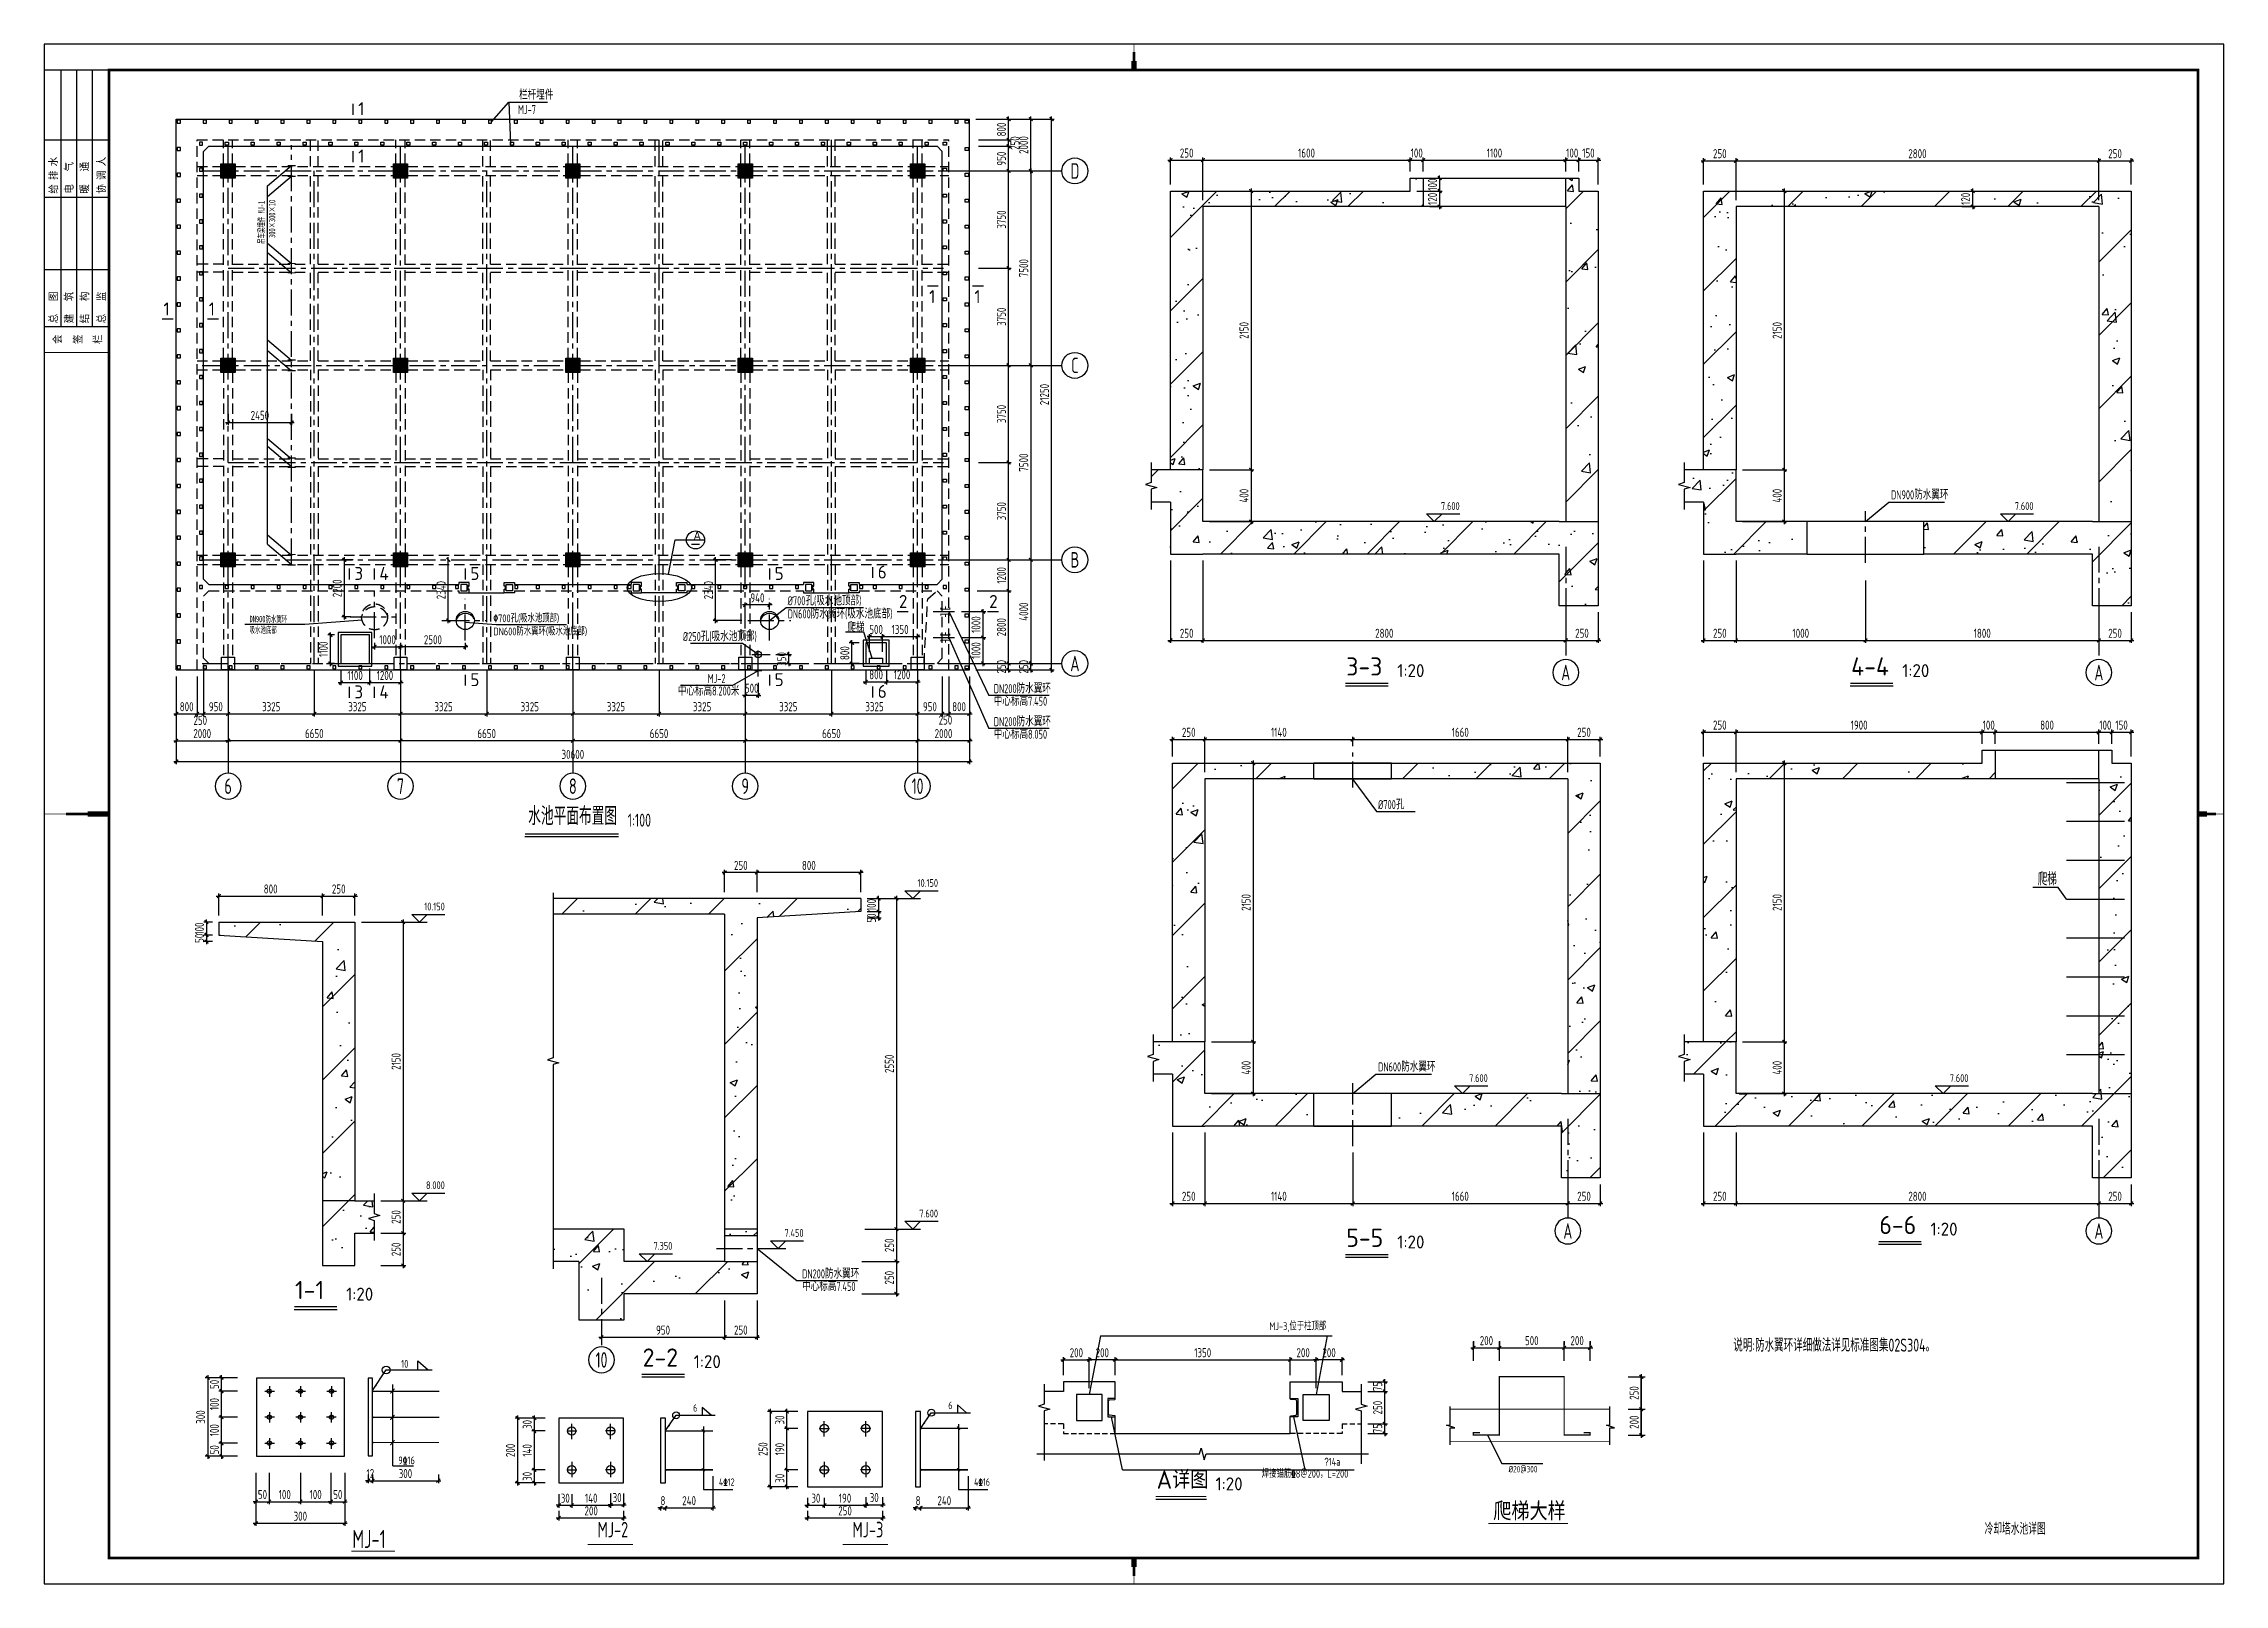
# Model space of a CAD drawing. Extents: x 665703 to 1047784, y -160603 to 92239.
# Drawn here: x 864332 to 948469, y -22114 to 37321 of the extents above; entities that cross this region are included whole.
import ezdxf
from ezdxf.enums import TextEntityAlignment as Align

# ---------------------------------------------------------------- set-up
doc = ezdxf.new("R2010")
doc.units = 0
doc.header["$LTSCALE"] = 800
for name, pattern in [('ACAD_ISO02W100', [15, 12, -3]), ('CENTER', [2, 1.25, -0.25, 0.25, -0.25]), ('DASHED', [0.75, 0.5, -0.25])]:
    doc.linetypes.add(name, pattern=pattern)
doc.layers.get('0').update_dxf_attribs({"linetype": 'CONTINUOUS'})
doc.layers.get('Defpoints').update_dxf_attribs({"linetype": 'CONTINUOUS'})
for name, color, linetype in [('AXIS', 4, 'CENTER'), ('BEAM', 3, 'DASHED'), ('COLU', 3, 'CONTINUOUS'), ('DIM', 2, 'CONTINUOUS'), ('HATCH', 254, 'CONTINUOUS'), ('NUM', 7, 'CONTINUOUS'), ('REIN', 1, 'CONTINUOUS'), ('STEEL', 7, 'CONTINUOUS'), ('TEXT', 7, 'CONTINUOUS'), ('THICK', 6, 'CONTINUOUS'), ('THIN', 7, 'CONTINUOUS'), ('TK', 7, 'CONTINUOUS'), ('xi', 7, 'DASHED'), ('中粗', 3, 'CONTINUOUS'), ('粗线', 1, 'CONTINUOUS'), ('细线', 7, 'CONTINUOUS')]:
    doc.layers.add(name, color=color, linetype=linetype)
doc.styles.add('title1', font='SIMHEI.TTF', dxfattribs={"width": 0.8})
doc.styles.add('TSSD_Axis', font='tssdeng.shx', dxfattribs={"width": 0.7, "bigfont": 'tssdchn.shx'})
doc.styles.add('TSSD_Dimension', font='Tssdeng.shx', dxfattribs={"width": 0.75, "bigfont": 'hztxt.shx'})
doc.styles.add('TSSD_Label', font='Tssdeng.shx', dxfattribs={"width": 0.7, "bigfont": 'hztxt.shx'})
doc.styles.add('TSSD_Norm', font='Tssdeng.shx', dxfattribs={"bigfont": 'hztxt.shx'})
doc.styles.add('TSSD_Rein', font='Tssdeng.shx', dxfattribs={"width": 0.7, "bigfont": 'hztxt.shx'})
doc.dimstyles.new('TSSD_100_100', dxfattribs={"dimtxt": 350, "dimasz": 100, "dimexe": 100, "dimexo": 250, "dimgap": 100, "dimtad": 1, "dimdec": 0, "dimzin": 0, "dimdsep": 46, "dimtxsty": 'TSSD_Dimension', "dimblk": 'ARCHTICK', "dimcen": 0, "dimdle": 100, "dimclrt": 7, "dimadec": 0, "dimazin": 0, "dimtfac": 1, "dimtdec": 0, "dimtix": 1, "dimtmove": 2, "dimatfit": 3, "dimldrblk": 'ARCHTICK', "dimfxl": 0, "dimtolj": 1, "dimtzin": 0, "dimarcsym": 0})
doc.dimstyles.new('TSSD_20_100', dxfattribs={"dimtxt": 350, "dimasz": 100, "dimexe": 100, "dimexo": 250, "dimgap": 100, "dimtad": 1, "dimdec": 0, "dimlfac": 0.2, "dimzin": 0, "dimdsep": 46, "dimtxsty": 'TSSD_Dimension', "dimblk": 'ARCHTICK', "dimcen": 0, "dimdle": 100, "dimclrt": 7, "dimadec": 0, "dimazin": 0, "dimtfac": 1, "dimtdec": 0, "dimtix": 1, "dimtmove": 2, "dimatfit": 3, "dimldrblk": 'ARCHTICK', "dimfxl": 0, "dimtolj": 1, "dimtzin": 0, "dimarcsym": 0})
pattern_1 = [(50, (651030, 129656.6), (2869.04, -251.009), [300, -3300]), (355, (651030, 129656.6), (-555.005, 3008.77), [240, -2640]), (100.4514, (651269, 129635.7), (2314.038, 2757.758), [254.96, -2804.568]), (46.1842, (651030, 130456.6), (4268.964, -662.076), [450, -4950]), (96.6356, (651385.7, 130401.4), (3738.65, 3896.47), [382.44, -4206.85]), (351.1842, (651030, 130456.6), (3738.65, 3896.474), [360, -3960]), (21, (651430, 130256.6), (2387.628, -1610.476), [300, -3300]), (326, (651430, 130256.6), (973.26, 2900.6), [240, -2640]), (71.4514, (651629, 130122.4), (3360.89, 1290.122), [254.96, -2804.568]), (37.5, (651029.9, 129656.6), (48.6394, 1331.5754), [0, -2608, 0, -2680, 0, -2650]), (7.5, (651030, 129656.6), (1052.278, 1577.647), [0, -1528, 0, -2548, 0, -1010]), (327.5, (650137.9, 129656.6), (2135.2897, -90.2195), [0, -1000, 0, -3120, 0, -4140]), (317.5, (649738, 129656.6), (2332.745, 400.42), [0, -1300, 0, -2072, 0, -2940]), (45, (651030, 129656.6), (-1414.214, 1414.214), [])]
pattern_2 = [(50, (651030, 130727.5), (2869.04, -251.009), [300, -3300]), (355, (651030, 130727.5), (-555.005, 3008.769), [240, -2640]), (100.4514, (651269, 130706.6), (2314.038, 2757.758), [254.96, -2804.568]), (46.1842, (651030, 131527.5), (4268.964, -662.076), [450, -4950]), (96.6356, (651385.7, 131472.3), (3738.65, 3896.47), [382.44, -4206.85]), (351.1842, (651030, 131527.5), (3738.65, 3896.474), [360, -3960]), (21, (651430, 131327.5), (2387.628, -1610.476), [300, -3300]), (326, (651430, 131327.5), (973.26, 2900.6), [240, -2640]), (71.4514, (651629, 131193.3), (3360.89, 1290.122), [254.96, -2804.568]), (37.5, (651029.9, 130727.5), (48.6394, 1331.5754), [0, -2608, 0, -2680, 0, -2650]), (7.5, (651030, 130727.5), (1052.278, 1577.647), [0, -1528, 0, -2548, 0, -1010]), (327.5, (650137.9, 130727.5), (2135.2897, -90.2195), [0, -1000, 0, -3120, 0, -4140]), (317.5, (649738, 130727.5), (2332.745, 400.42), [0, -1300, 0, -2072, 0, -2940]), (45, (651030, 130727.5), (-1414.214, 1414.214), [])]
pattern_3 = [(50, (651030, 129449), (2869.04, -251.009), [300, -3300]), (355, (651030, 129449), (-555.005, 3008.769), [240, -2640]), (100.4514, (651269, 129428), (2314.038, 2757.758), [254.96, -2804.568]), (46.1842, (651030, 130249), (4268.964, -662.076), [450, -4950]), (96.6356, (651385.7, 130194), (3738.65, 3896.47), [382.44, -4206.85]), (351.1842, (651030, 130249), (3738.65, 3896.474), [360, -3960]), (21, (651430, 130049), (2387.628, -1610.476), [300, -3300]), (326, (651430, 130049), (973.26, 2900.6), [240, -2640]), (71.4514, (651629, 129914.8), (3360.89, 1290.122), [254.96, -2804.568]), (37.5, (651029.9, 129449), (48.6394, 1331.5754), [0, -2608, 0, -2680, 0, -2650]), (7.5, (651030, 129449), (1052.278, 1577.647), [0, -1528, 0, -2548, 0, -1010]), (327.5, (650137.9, 129449), (2135.2897, -90.2195), [0, -1000, 0, -3120, 0, -4140]), (317.5, (649738, 129449), (2332.745, 400.42), [0, -1300, 0, -2072, 0, -2940]), (45, (651030, 129449), (-1414.214, 1414.214), [])]

msp = doc.modelspace()

# ---------------------------------------------------------------- texts
at = {"color": 1, "style": 'title1', "width": 0.6}
msp.add_text('冷却塔水池详图', height=400, dxfattribs=at).set_placement((940395.8, -19943.5), align=Align.MIDDLE)
at = {"layer": 'NUM', "style": 'TSSD_Norm'}
for s, height, p in [('3-3', 700, (914589.2, 12734.8)), ('4-4', 700, (934069.8, 12734.8)), ('1:20', 500, (916559.9, 12734.8)), ('1:20', 500, (936040.5, 12734.8)), ('5-5', 700, (914589.2, -9304.9)), ('6-6', 700, (935158.4, -8809.4)), ('1:20', 500, (937129.2, -8809.4)), ('1:20', 500, (916559.9, -9304.9)), ('1-1', 700, (874032.1, -11318)), ('1:20', 500, (876002.8, -11318)), ('2-2', 700, (887443.3, -13922.3)), ('1:20', 500, (889414.1, -13922.3)), ('A详图', 700, (907271.7, -18637.6)), ('1:20', 500, (909545.8, -18637.6))]:
    msp.add_text(s, height=height, dxfattribs=at).set_placement(p, align=Align.BOTTOM_LEFT)
at = {"layer": 'NUM', "style": 'TSSD_Norm', "width": 0.7}
for s, height, p in [('水池平面布置图', 700, (883028.5, 6964.7)), ('1:100', 500, (886867.5, 6964.7))]:
    msp.add_text(s, height=height, dxfattribs=at).set_placement(p, align=Align.BOTTOM_LEFT)
at = {"layer": 'NUM', "style": 'TSSD_Norm'}
msp.add_text('爬梯大样', height=700, dxfattribs=at).set_placement((920259.3, -19641.3))
at = {"layer": 'TEXT'}
for s, height, style, width, p in [('栏杆埋件', 350, 'TSSD_Norm', 0.7, (882676.8, 35165.4)), ('MJ-7', 350, 'TSSD_Norm', 0.7, (882633.6, 34603.9)), ('DN900防水翼环', 350, 'TSSD_Norm', 0.7, (935606.6, 19739.4)), ('%%C700孔(吸水池顶部)', 350, 'TSSD_Norm', 0.7, (893037.3, 15654.6)), ('DN900防水翼环', 250, 'title1', 0.6, (872278.7, 15001.9)), ('%%130700孔(吸水池顶部)', 300, 'TSSD_Norm', 0.7, (881685.8, 15001.9)), ('DN600防水翼环(吸水池底部)', 350, 'TSSD_Norm', 0.7, (893037.3, 15147.1)), ('吸水池底部', 250, 'title1', 0.6, (872278.7, 14582.1)), ('DN600防水翼环(吸水池底部)', 300, 'TSSD_Norm', 0.7, (881685.8, 14494.4)), ('%%C250孔(吸水池顶部)', 350, 'TSSD_Norm', 0.7, (888995.1, 14273.7)), ('爬梯', 350, 'TSSD_Norm', 0.7, (895343.6, 14621.2)), ('MJ-2', 350, 'TSSD_Norm', 0.7, (889953.5, 12651.3)), ('DN200防水翼环', 350, 'TSSD_Norm', 0.7, (900990.2, 12264.5)), ('中心标高8.200米', 350, 'TSSD_Norm', 0.7, (888799, 12174.2)), ('中心标高7.450', 350, 'TSSD_Norm', 0.7, (900990.2, 11779)), ('DN200防水翼环', 350, 'TSSD_Norm', 0.7, (900990.2, 10990.8)), ('中心标高8.050', 350, 'TSSD_Norm', 0.7, (900990.2, 10505.3)), ('%%C700孔', 350, 'TSSD_Norm', 0.7, (915817.6, 7790.5)), ('爬梯', 500, 'TSSD_Norm', 0.7, (941269.8, 4849.4)), ('DN600防水翼环', 350, 'TSSD_Norm', 0.7, (915817.6, -2327.9)), ('DN200防水翼环', 350, 'TSSD_Norm', 0.7, (893595.9, -10311.5)), ('中心标高7.450', 350, 'TSSD_Norm', 0.7, (893595.9, -10796.9)), ('说明:防水翼环详细做法详见标准图集02S304。', 500, 'TSSD_Rein', 0.7, (929519.7, -13134.5)), ('10', 300, 'TSSD_Rein', 0.7, (878127.8, -13757.8)), ('9%%13116', 300, 'TSSD_Rein', 0.7, (878016.8, -17480.1)), ('MJ-1', 700, 'TSSD_Rein', 0.7, (876240.7, -20715.2))]:
    msp.add_text(s, height=height, dxfattribs=dict(at, style=style, width=width)).set_placement(p)
at = {"layer": 'TEXT', "style": 'title1', "width": 0.6}
for s, p in [('吊车梁埋件 MJ-1', (872929.9, 31259)), ('300×300×10', (873343.7, 31295.6))]:
    msp.add_text(s, height=250, rotation=90, dxfattribs=at).set_placement(p, align=Align.BOTTOM_RIGHT)
at = {"layer": 'TEXT', "style": 'TSSD_Norm'}
msp.add_text('A', height=350, dxfattribs=at).set_placement((889399, 18175.1))
at = {"layer": 'TEXT', "width": 0.7}
for s, height, style, p in [('MJ-3,位于柱顶部', 300, 'TSSD_Label', (913814.5, -12396.2)), ('焊接锚筋%%1328＠200，L=200', 300, 'TSSD_Label', (914669.5, -18087.4)), ('%%13714a', 300, 'TSSD_Label', (914366.6, -17622.2)), ('MJ-2', 600, 'TSSD_Rein', (886884.7, -20482.8)), ('MJ-3', 600, 'TSSD_Rein', (896729.1, -20482.8))]:
    msp.add_text(s, height=height, dxfattribs=dict(at, style=style)).set_placement(p, align=Align.BOTTOM_RIGHT)
at = {"layer": 'TEXT', "style": 'TSSD_Rein', "width": 0.7}
for s, p in [('4%%13112', (890385.5, -18389.9)), ('4%%13116', (900230, -18389.9))]:
    msp.add_text(s, height=280, dxfattribs=at).set_placement(p, align=Align.BOTTOM_LEFT)
at = {"layer": 'THICK', "style": 'TSSD_Label'}
for s, p in [('1', (876470.8, 34558.9)), ('1', (876470.8, 32733.5)), ('1', (898495.2, 27311.4)), ('1', (900242.6, 27311.4)), ('1', (868954.7, 26836.2)), ('1', (870702.1, 26836.2)), ('3', (876323.3, 16632.4)), ('4', (877287.9, 16632.4)), ('5', (880797.2, 16632.4)), ('5', (892537.2, 16632.4)), ('6', (896514, 16687.8)), ('2', (897330.5, 15552)), ('2', (900813.5, 15552)), ('5', (880797.2, 12535.5)), ('5', (892537.2, 12535.5)), ('3', (876323.3, 12063)), ('4', (877287.9, 12063)), ('6', (896514, 12081.3))]:
    msp.add_text(s, height=500, dxfattribs=at).set_placement(p)
at = {"layer": 'THIN', "style": 'TSSD_Label', "width": 0.7}
for s, p in [('7.600', (918965.7, 19243)), ('7.600', (941105.3, 19243)), ('10.150', (898840, 4702.2)), ('10.150', (879810.6, 3792.6)), ('7.600', (920049.4, -2824.3)), ('7.600', (938594.6, -2824.3)), ('8.000', (879810.6, -6957.4)), ('7.450', (893652.3, -8797.8)), ('7.600', (898840, -8047.8)), ('7.350', (888590.1, -9297.8))]:
    msp.add_text(s, height=300, dxfattribs=at).set_placement(p, align=Align.BOTTOM_RIGHT)
at = {"layer": 'THIN', "style": 'TSSD_Rein', "width": 0.7}
for p in [(899235, -15433.8), (889390.5, -15533.8)]:
    msp.add_text('6', height=280, dxfattribs=at).set_placement(p, align=Align.BOTTOM_LEFT)
at = {"layer": 'THIN', "color": 0, "style": 'TSSD_Dimension', "width": 0.7}
msp.add_text('%%c20@300', height=250, dxfattribs=at).set_placement((920852.1, -17795.9))
at = {"layer": 'TK', "color": 2, "style": 'TSSD_Dimension', "width": 0.9}
for s, p in [('给 排 水', (864887.8, 31533.5)), ('电   气', (865487.8, 31533.5)), ('暖   通', (866087.8, 31533.5)), ('协 调 人', (866737.8, 31533.5)), ('总   图', (864887.8, 26533.5)), ('建   筑', (865487.8, 26533.5)), ('结   构', (866087.8, 26533.5)), ('总   监', (866737.8, 26533.5)), ('会', (865039.7, 25735.9)), ('签', (865836.7, 25735.9)), ('栏', (866595.7, 25735.9))]:
    msp.add_text(s, height=300, rotation=90, dxfattribs=at).set_placement(p)

# ---------------------------------------------------------------- blocks, each defined once
blk = doc.blocks.new('ts_axno')
at = {"color": 0, "linetype": 'ByBlock', "lineweight": -2}
blk.add_circle((0, 0), 0.5, dxfattribs=at)
at = {"color": 0, "linetype": 'ByBlock', "lineweight": -2, "style": 'TSSD_Axis', "width": 0.7}
blk.add_attdef('A', text='', height=0.6, dxfattribs=at).set_placement((0, 0), align=Align.MIDDLE_CENTER)
blk = doc.blocks.new('_ArchTick')
at = {"color": 0, "const_width": 0.5}
blk.add_lwpolyline([(-0.71, -0.71), (0.71, 0.71)], dxfattribs=at)
blk = doc.blocks.new('*D93')
at = {"layer": 'Defpoints', "color": 0, "transparency": 16777216}
for p in [(891401, 13159), (898051, 13159), (891401, 10430)]:
    blk.add_point(p, dxfattribs=at)
at = {"layer": 'DIM', "color": 0, "lineweight": -2, "transparency": 16777216}
for p, q in [((891401, 12909), (891401, 10330)), ((898051, 12909), (898051, 10330)), ((898151, 10430), (891301, 10430))]:
    blk.add_line(p, q, dxfattribs=at)
at = {"layer": 'DIM', "color": 0, "lineweight": -2, "transparency": 16777216, "xscale": 100, "yscale": 100, "zscale": 100, "rotation": 180}
blk.add_blockref('_ArchTick', (891401, 10430), dxfattribs=at)
at = {"layer": 'DIM', "color": 0, "lineweight": -2, "transparency": 16777216, "xscale": 100, "yscale": 100, "zscale": 100}
blk.add_blockref('_ArchTick', (898051, 10430), dxfattribs=at)
at = {"layer": 'DIM', "color": 7, "transparency": 16777216, "insert": (894726, 10705), "char_height": 350, "attachment_point": 5, "style": 'TSSD_Dimension'}
blk.add_mtext('\\A1;6650', dxfattribs=at)
blk = doc.blocks.new('*D94')
at = {"layer": 'Defpoints', "color": 0, "transparency": 16777216}
for p in [(884751, 13159), (891401, 13159), (884751, 10430)]:
    blk.add_point(p, dxfattribs=at)
at = {"layer": 'DIM', "color": 0, "lineweight": -2, "transparency": 16777216}
for p, q in [((884751, 12909), (884751, 10330)), ((891401, 12909), (891401, 10330)), ((891501, 10430), (884651, 10430))]:
    blk.add_line(p, q, dxfattribs=at)
at = {"layer": 'DIM', "color": 0, "lineweight": -2, "transparency": 16777216, "xscale": 100, "yscale": 100, "zscale": 100, "rotation": 180}
blk.add_blockref('_ArchTick', (884751, 10430), dxfattribs=at)
at = {"layer": 'DIM', "color": 0, "lineweight": -2, "transparency": 16777216, "xscale": 100, "yscale": 100, "zscale": 100}
blk.add_blockref('_ArchTick', (891401, 10430), dxfattribs=at)
at = {"layer": 'DIM', "color": 7, "transparency": 16777216, "insert": (888076, 10705), "char_height": 350, "attachment_point": 5, "style": 'TSSD_Dimension'}
blk.add_mtext('\\A1;6650', dxfattribs=at)
blk = doc.blocks.new('*D95')
at = {"layer": 'Defpoints', "color": 0, "transparency": 16777216}
for p in [(878101, 13159), (884751, 13159), (878101, 10430)]:
    blk.add_point(p, dxfattribs=at)
at = {"layer": 'DIM', "color": 0, "lineweight": -2, "transparency": 16777216}
for p, q in [((878101, 12909), (878101, 10330)), ((884751, 12909), (884751, 10330)), ((884851, 10430), (878001, 10430))]:
    blk.add_line(p, q, dxfattribs=at)
at = {"layer": 'DIM', "color": 0, "lineweight": -2, "transparency": 16777216, "xscale": 100, "yscale": 100, "zscale": 100, "rotation": 180}
blk.add_blockref('_ArchTick', (878101, 10430), dxfattribs=at)
at = {"layer": 'DIM', "color": 0, "lineweight": -2, "transparency": 16777216, "xscale": 100, "yscale": 100, "zscale": 100}
blk.add_blockref('_ArchTick', (884751, 10430), dxfattribs=at)
at = {"layer": 'DIM', "color": 7, "transparency": 16777216, "insert": (881426, 10705), "char_height": 350, "attachment_point": 5, "style": 'TSSD_Dimension'}
blk.add_mtext('\\A1;6650', dxfattribs=at)
blk = doc.blocks.new('*D96')
at = {"layer": 'Defpoints', "color": 0, "transparency": 16777216}
for p in [(871451, 13159), (878101, 13159), (871451, 10430)]:
    blk.add_point(p, dxfattribs=at)
at = {"layer": 'DIM', "color": 0, "lineweight": -2, "transparency": 16777216}
for p, q in [((871451, 12909), (871451, 10330)), ((878101, 12909), (878101, 10330)), ((878201, 10430), (871351, 10430))]:
    blk.add_line(p, q, dxfattribs=at)
at = {"layer": 'DIM', "color": 0, "lineweight": -2, "transparency": 16777216, "xscale": 100, "yscale": 100, "zscale": 100, "rotation": 180}
blk.add_blockref('_ArchTick', (871451, 10430), dxfattribs=at)
at = {"layer": 'DIM', "color": 0, "lineweight": -2, "transparency": 16777216, "xscale": 100, "yscale": 100, "zscale": 100}
blk.add_blockref('_ArchTick', (878101, 10430), dxfattribs=at)
at = {"layer": 'DIM', "color": 7, "transparency": 16777216, "insert": (874776, 10705), "char_height": 350, "attachment_point": 5, "style": 'TSSD_Dimension'}
blk.add_mtext('\\A1;6650', dxfattribs=at)
blk = doc.blocks.new('*D97')
at = {"layer": 'Defpoints', "color": 0, "transparency": 16777216}
for p in [(869451, 12909), (900051, 13159), (900051, 9630)]:
    blk.add_point(p, dxfattribs=at)
at = {"layer": 'DIM', "color": 0, "lineweight": -2, "transparency": 16777216}
for p, q in [((869451, 12659), (869451, 9530)), ((900051, 12909), (900051, 9530)), ((869351, 9630), (900151, 9630))]:
    blk.add_line(p, q, dxfattribs=at)
at = {"layer": 'DIM', "color": 0, "lineweight": -2, "transparency": 16777216, "xscale": 100, "yscale": 100, "zscale": 100, "rotation": 180}
blk.add_blockref('_ArchTick', (869451, 9630), dxfattribs=at)
at = {"layer": 'DIM', "color": 0, "lineweight": -2, "transparency": 16777216, "xscale": 100, "yscale": 100, "zscale": 100}
blk.add_blockref('_ArchTick', (900051, 9630), dxfattribs=at)
at = {"layer": 'DIM', "color": 7, "transparency": 16777216, "insert": (884751, 9905), "char_height": 350, "attachment_point": 5, "style": 'TSSD_Dimension'}
blk.add_mtext('\\A1;30600', dxfattribs=at)
blk = doc.blocks.new('*D98')
at = {"layer": 'Defpoints', "color": 0, "transparency": 16777216}
for p in [(899051, 32409), (899051, 24909), (902420, 24909)]:
    blk.add_point(p, dxfattribs=at)
at = {"layer": 'DIM', "color": 0, "lineweight": -2, "transparency": 16777216}
for p, q in [((899301, 32409), (902520, 32409)), ((902420, 32509), (902420, 24809)), ((899301, 24909), (902520, 24909))]:
    blk.add_line(p, q, dxfattribs=at)
at = {"layer": 'DIM', "color": 0, "lineweight": -2, "transparency": 16777216, "xscale": 100, "yscale": 100, "zscale": 100}
for p, rotation in [((902420, 32409), 90), ((902420, 24909), 270)]:
    blk.add_blockref('_ArchTick', p, dxfattribs=dict(at, rotation=rotation))
at = {"layer": 'DIM', "color": 7, "transparency": 16777216, "insert": (902145, 28659), "char_height": 350, "attachment_point": 5, "rotation": 90, "style": 'TSSD_Dimension'}
blk.add_mtext('\\A1;7500', dxfattribs=at)
blk = doc.blocks.new('*D99')
at = {"layer": 'Defpoints', "color": 0, "transparency": 16777216}
for p in [(899051, 24909), (899051, 17409), (902420, 17409)]:
    blk.add_point(p, dxfattribs=at)
at = {"layer": 'DIM', "color": 0, "lineweight": -2, "transparency": 16777216}
for p, q in [((899301, 24909), (902520, 24909)), ((902420, 25009), (902420, 17309)), ((899301, 17409), (902520, 17409))]:
    blk.add_line(p, q, dxfattribs=at)
at = {"layer": 'DIM', "color": 0, "lineweight": -2, "transparency": 16777216, "xscale": 100, "yscale": 100, "zscale": 100}
for p, rotation in [((902420, 24909), 90), ((902420, 17409), 270)]:
    blk.add_blockref('_ArchTick', p, dxfattribs=dict(at, rotation=rotation))
at = {"layer": 'DIM', "color": 7, "transparency": 16777216, "insert": (902145, 21159), "char_height": 350, "attachment_point": 5, "rotation": 90, "style": 'TSSD_Dimension'}
blk.add_mtext('\\A1;7500', dxfattribs=at)
blk = doc.blocks.new('*D100')
at = {"layer": 'Defpoints', "color": 0, "transparency": 16777216}
for p in [(899051, 17409), (899051, 13409), (902420, 13409)]:
    blk.add_point(p, dxfattribs=at)
at = {"layer": 'DIM', "color": 0, "lineweight": -2, "transparency": 16777216}
for p, q in [((899301, 17409), (902520, 17409)), ((902420, 17509), (902420, 13309)), ((899301, 13409), (902520, 13409))]:
    blk.add_line(p, q, dxfattribs=at)
at = {"layer": 'DIM', "color": 0, "lineweight": -2, "transparency": 16777216, "xscale": 100, "yscale": 100, "zscale": 100}
for p, rotation in [((902420, 17409), 90), ((902420, 13409), 270)]:
    blk.add_blockref('_ArchTick', p, dxfattribs=dict(at, rotation=rotation))
at = {"layer": 'DIM', "color": 7, "transparency": 16777216, "insert": (902145, 15409), "char_height": 350, "attachment_point": 5, "rotation": 90, "style": 'TSSD_Dimension'}
blk.add_mtext('\\A1;4000', dxfattribs=at)
blk = doc.blocks.new('*D101')
at = {"layer": 'Defpoints', "color": 0, "transparency": 16777216}
for p in [(900051, 34409), (903220, 34409), (900051, 13159)]:
    blk.add_point(p, dxfattribs=at)
at = {"layer": 'DIM', "color": 0, "lineweight": -2, "transparency": 16777216}
for p, q in [((903220, 13059), (903220, 34509)), ((900301, 34409), (903320, 34409)), ((900301, 13159), (903320, 13159))]:
    blk.add_line(p, q, dxfattribs=at)
at = {"layer": 'DIM', "color": 0, "lineweight": -2, "transparency": 16777216, "xscale": 100, "yscale": 100, "zscale": 100}
for p, rotation in [((903220, 34409), 90), ((903220, 13159), 270)]:
    blk.add_blockref('_ArchTick', p, dxfattribs=dict(at, rotation=rotation))
at = {"layer": 'DIM', "color": 7, "transparency": 16777216, "insert": (902945, 23784), "char_height": 350, "attachment_point": 5, "rotation": 90, "style": 'TSSD_Dimension'}
blk.add_mtext('\\A1;21250', dxfattribs=at)
blk = doc.blocks.new('*D102')
at = {"layer": 'Defpoints', "color": 0, "transparency": 16777216}
for p in [(900103, 13409), (900103, 13159), (901561, 13409)]:
    blk.add_point(p, dxfattribs=at)
at = {"layer": 'DIM', "color": 0, "lineweight": -2, "transparency": 16777216}
for p, q in [((901561, 13409), (901561, 13509)), ((900353, 13409), (901661, 13409)), ((900353, 13159), (901661, 13159)), ((901561, 13159), (901561, 13409)), ((901561, 13159), (901561, 13059))]:
    blk.add_line(p, q, dxfattribs=at)
at = {"layer": 'DIM', "color": 0, "lineweight": -2, "transparency": 16777216, "xscale": 100, "yscale": 100, "zscale": 100}
for p, rotation in [((901561, 13409), 270), ((901561, 13159), 90)]:
    blk.add_blockref('_ArchTick', p, dxfattribs=dict(at, rotation=rotation))
at = {"layer": 'DIM', "color": 7, "transparency": 16777216, "insert": (901286, 13284), "char_height": 350, "attachment_point": 5, "rotation": 90, "style": 'TSSD_Dimension'}
blk.add_mtext('\\A1;250', dxfattribs=at)
blk = doc.blocks.new('*D103')
at = {"layer": 'Defpoints', "color": 0, "transparency": 16777216}
for p in [(900103, 16209), (901561, 16209), (900103, 13409)]:
    blk.add_point(p, dxfattribs=at)
at = {"layer": 'DIM', "color": 0, "lineweight": -2, "transparency": 16777216}
for p, q in [((900353, 16209), (901661, 16209)), ((901561, 13309), (901561, 16309)), ((900353, 13409), (901661, 13409))]:
    blk.add_line(p, q, dxfattribs=at)
at = {"layer": 'DIM', "color": 0, "lineweight": -2, "transparency": 16777216, "xscale": 100, "yscale": 100, "zscale": 100}
for p, rotation in [((901561, 16209), 90), ((901561, 13409), 270)]:
    blk.add_blockref('_ArchTick', p, dxfattribs=dict(at, rotation=rotation))
at = {"layer": 'DIM', "color": 7, "transparency": 16777216, "insert": (901286, 14809), "char_height": 350, "attachment_point": 5, "rotation": 90, "style": 'TSSD_Dimension'}
blk.add_mtext('\\A1;2800', dxfattribs=at)
blk = doc.blocks.new('*D104')
at = {"layer": 'Defpoints', "color": 0, "transparency": 16777216}
for p in [(900150, 17409), (901561, 17409), (900103, 16209)]:
    blk.add_point(p, dxfattribs=at)
at = {"layer": 'DIM', "color": 0, "lineweight": -2, "transparency": 16777216}
for p, q in [((900400, 17409), (901661, 17409)), ((901561, 16109), (901561, 17509)), ((900353, 16209), (901661, 16209))]:
    blk.add_line(p, q, dxfattribs=at)
at = {"layer": 'DIM', "color": 0, "lineweight": -2, "transparency": 16777216, "xscale": 100, "yscale": 100, "zscale": 100}
for p, rotation in [((901561, 17409), 90), ((901561, 16209), 270)]:
    blk.add_blockref('_ArchTick', p, dxfattribs=dict(at, rotation=rotation))
at = {"layer": 'DIM', "color": 7, "transparency": 16777216, "insert": (901286, 16809), "char_height": 350, "attachment_point": 5, "rotation": 90, "style": 'TSSD_Dimension'}
blk.add_mtext('\\A1;1200', dxfattribs=at)
blk = doc.blocks.new('*D105')
at = {"layer": 'Defpoints', "color": 0, "transparency": 16777216}
for p in [(900150, 21159), (901561, 21159), (900150, 17409)]:
    blk.add_point(p, dxfattribs=at)
at = {"layer": 'DIM', "color": 0, "lineweight": -2, "transparency": 16777216}
for p, q in [((900400, 21159), (901661, 21159)), ((901561, 17309), (901561, 21259)), ((900400, 17409), (901661, 17409))]:
    blk.add_line(p, q, dxfattribs=at)
at = {"layer": 'DIM', "color": 0, "lineweight": -2, "transparency": 16777216, "xscale": 100, "yscale": 100, "zscale": 100}
for p, rotation in [((901561, 21159), 90), ((901561, 17409), 270)]:
    blk.add_blockref('_ArchTick', p, dxfattribs=dict(at, rotation=rotation))
at = {"layer": 'DIM', "color": 7, "transparency": 16777216, "insert": (901286, 19284), "char_height": 350, "attachment_point": 5, "rotation": 90, "style": 'TSSD_Dimension'}
blk.add_mtext('\\A1;3750', dxfattribs=at)
blk = doc.blocks.new('*D106')
at = {"layer": 'Defpoints', "color": 0, "transparency": 16777216}
for p in [(900150, 24909), (901561, 24909), (900150, 21159)]:
    blk.add_point(p, dxfattribs=at)
at = {"layer": 'DIM', "color": 0, "lineweight": -2, "transparency": 16777216}
for p, q in [((900400, 24909), (901661, 24909)), ((901561, 21059), (901561, 25009)), ((900400, 21159), (901661, 21159))]:
    blk.add_line(p, q, dxfattribs=at)
at = {"layer": 'DIM', "color": 0, "lineweight": -2, "transparency": 16777216, "xscale": 100, "yscale": 100, "zscale": 100}
for p, rotation in [((901561, 24909), 90), ((901561, 21159), 270)]:
    blk.add_blockref('_ArchTick', p, dxfattribs=dict(at, rotation=rotation))
at = {"layer": 'DIM', "color": 7, "transparency": 16777216, "insert": (901286, 23034), "char_height": 350, "attachment_point": 5, "rotation": 90, "style": 'TSSD_Dimension'}
blk.add_mtext('\\A1;3750', dxfattribs=at)
blk = doc.blocks.new('*D107')
at = {"layer": 'Defpoints', "color": 0, "transparency": 16777216}
for p in [(900150, 28659), (901561, 28659), (900150, 24909)]:
    blk.add_point(p, dxfattribs=at)
at = {"layer": 'DIM', "color": 0, "lineweight": -2, "transparency": 16777216}
for p, q in [((900400, 28659), (901661, 28659)), ((901561, 24809), (901561, 28759)), ((900400, 24909), (901661, 24909))]:
    blk.add_line(p, q, dxfattribs=at)
at = {"layer": 'DIM', "color": 0, "lineweight": -2, "transparency": 16777216, "xscale": 100, "yscale": 100, "zscale": 100}
for p, rotation in [((901561, 28659), 90), ((901561, 24909), 270)]:
    blk.add_blockref('_ArchTick', p, dxfattribs=dict(at, rotation=rotation))
at = {"layer": 'DIM', "color": 7, "transparency": 16777216, "insert": (901286, 26784), "char_height": 350, "attachment_point": 5, "rotation": 90, "style": 'TSSD_Dimension'}
blk.add_mtext('\\A1;3750', dxfattribs=at)
blk = doc.blocks.new('*D108')
at = {"layer": 'Defpoints', "color": 0, "transparency": 16777216}
for p in [(900150, 32409), (901561, 32409), (900150, 28659)]:
    blk.add_point(p, dxfattribs=at)
at = {"layer": 'DIM', "color": 0, "lineweight": -2, "transparency": 16777216}
for p, q in [((900400, 32409), (901661, 32409)), ((901561, 28559), (901561, 32509)), ((900400, 28659), (901661, 28659))]:
    blk.add_line(p, q, dxfattribs=at)
at = {"layer": 'DIM', "color": 0, "lineweight": -2, "transparency": 16777216, "xscale": 100, "yscale": 100, "zscale": 100}
for p, rotation in [((901561, 32409), 90), ((901561, 28659), 270)]:
    blk.add_blockref('_ArchTick', p, dxfattribs=dict(at, rotation=rotation))
at = {"layer": 'DIM', "color": 7, "transparency": 16777216, "insert": (901286, 30534), "char_height": 350, "attachment_point": 5, "rotation": 90, "style": 'TSSD_Dimension'}
blk.add_mtext('\\A1;3750', dxfattribs=at)
blk = doc.blocks.new('*D109')
at = {"layer": 'Defpoints', "color": 0, "transparency": 16777216}
for p in [(900150, 33359), (901561, 33359), (900150, 32409)]:
    blk.add_point(p, dxfattribs=at)
at = {"layer": 'DIM', "color": 0, "lineweight": -2, "transparency": 16777216}
for p, q in [((900400, 33359), (901661, 33359)), ((901561, 32309), (901561, 33459)), ((900400, 32409), (901661, 32409))]:
    blk.add_line(p, q, dxfattribs=at)
at = {"layer": 'DIM', "color": 0, "lineweight": -2, "transparency": 16777216, "xscale": 100, "yscale": 100, "zscale": 100}
for p, rotation in [((901561, 33359), 90), ((901561, 32409), 270)]:
    blk.add_blockref('_ArchTick', p, dxfattribs=dict(at, rotation=rotation))
at = {"layer": 'DIM', "color": 7, "transparency": 16777216, "insert": (901286, 32884), "char_height": 350, "attachment_point": 5, "rotation": 90, "style": 'TSSD_Dimension'}
blk.add_mtext('\\A1;950', dxfattribs=at)
blk = doc.blocks.new('*D110')
at = {"layer": 'Defpoints', "color": 0, "transparency": 16777216}
for p in [(900150, 33609), (900150, 33359), (901561, 33609)]:
    blk.add_point(p, dxfattribs=at)
at = {"layer": 'DIM', "color": 0, "lineweight": -2, "transparency": 16777216}
for p, q in [((901561, 33259), (901561, 33709)), ((900400, 33609), (901661, 33609)), ((900400, 33359), (901661, 33359))]:
    blk.add_line(p, q, dxfattribs=at)
at = {"layer": 'DIM', "color": 0, "lineweight": -2, "transparency": 16777216, "xscale": 100, "yscale": 100, "zscale": 100}
for p, rotation in [((901561, 33609), 90), ((901561, 33359), 270)]:
    blk.add_blockref('_ArchTick', p, dxfattribs=dict(at, rotation=rotation))
at = {"layer": 'DIM', "color": 7, "transparency": 16777216, "insert": (901809, 33484), "char_height": 350, "attachment_point": 5, "rotation": 90, "style": 'TSSD_Dimension'}
blk.add_mtext('\\A1;250', dxfattribs=at)
blk = doc.blocks.new('*D111')
at = {"layer": 'Defpoints', "color": 0, "transparency": 16777216}
for p in [(900150, 34409), (901561, 34409), (900150, 33609)]:
    blk.add_point(p, dxfattribs=at)
at = {"layer": 'DIM', "color": 0, "lineweight": -2, "transparency": 16777216}
for p, q in [((901561, 33509), (901561, 34509)), ((900400, 34409), (901661, 34409)), ((900400, 33609), (901661, 33609))]:
    blk.add_line(p, q, dxfattribs=at)
at = {"layer": 'DIM', "color": 0, "lineweight": -2, "transparency": 16777216, "xscale": 100, "yscale": 100, "zscale": 100}
for p, rotation in [((901561, 34409), 90), ((901561, 33609), 270)]:
    blk.add_blockref('_ArchTick', p, dxfattribs=dict(at, rotation=rotation))
at = {"layer": 'DIM', "color": 7, "transparency": 16777216, "insert": (901286, 34009), "char_height": 350, "attachment_point": 5, "rotation": 90, "style": 'TSSD_Dimension'}
blk.add_mtext('\\A1;800', dxfattribs=at)
blk = doc.blocks.new('*D112')
at = {"layer": 'Defpoints', "color": 0, "transparency": 16777216}
for p in [(901532, 13409), (901532, 13159), (902420, 13409)]:
    blk.add_point(p, dxfattribs=at)
at = {"layer": 'DIM', "color": 0, "lineweight": -2, "transparency": 16777216}
for p, q in [((902420, 13409), (902420, 13509)), ((901782, 13409), (902520, 13409)), ((901782, 13159), (902520, 13159)), ((902420, 13159), (902420, 13409)), ((902420, 13159), (902420, 13059))]:
    blk.add_line(p, q, dxfattribs=at)
at = {"layer": 'DIM', "color": 0, "lineweight": -2, "transparency": 16777216, "xscale": 100, "yscale": 100, "zscale": 100}
for p, rotation in [((902420, 13409), 270), ((902420, 13159), 90)]:
    blk.add_blockref('_ArchTick', p, dxfattribs=dict(at, rotation=rotation))
at = {"layer": 'DIM', "color": 7, "transparency": 16777216, "insert": (902145, 13284), "char_height": 350, "attachment_point": 5, "rotation": 90, "style": 'TSSD_Dimension'}
blk.add_mtext('\\A1;250', dxfattribs=at)
blk = doc.blocks.new('*D113')
at = {"layer": 'Defpoints', "color": 0, "transparency": 16777216}
for p in [(900051, 34409), (902420, 34409), (900051, 32409)]:
    blk.add_point(p, dxfattribs=at)
at = {"layer": 'DIM', "color": 0, "lineweight": -2, "transparency": 16777216}
for p, q in [((902420, 32309), (902420, 34509)), ((900301, 34409), (902520, 34409)), ((900301, 32409), (902520, 32409))]:
    blk.add_line(p, q, dxfattribs=at)
at = {"layer": 'DIM', "color": 0, "lineweight": -2, "transparency": 16777216, "xscale": 100, "yscale": 100, "zscale": 100}
for p, rotation in [((902420, 34409), 90), ((902420, 32409), 270)]:
    blk.add_blockref('_ArchTick', p, dxfattribs=dict(at, rotation=rotation))
at = {"layer": 'DIM', "color": 7, "transparency": 16777216, "insert": (902145, 33409), "char_height": 350, "attachment_point": 5, "rotation": 90, "style": 'TSSD_Dimension'}
blk.add_mtext('\\A1;2000', dxfattribs=at)
blk = doc.blocks.new('*D114')
at = {"layer": 'Defpoints', "color": 0, "transparency": 16777216}
for p in [(869451, 13159), (870251, 13159), (870251, 11468)]:
    blk.add_point(p, dxfattribs=at)
at = {"layer": 'DIM', "color": 0, "lineweight": -2, "transparency": 16777216}
for p, q in [((869451, 12909), (869451, 11368)), ((870251, 12909), (870251, 11368)), ((869351, 11468), (870351, 11468))]:
    blk.add_line(p, q, dxfattribs=at)
at = {"layer": 'DIM', "color": 0, "lineweight": -2, "transparency": 16777216, "xscale": 100, "yscale": 100, "zscale": 100, "rotation": 180}
blk.add_blockref('_ArchTick', (869451, 11468), dxfattribs=at)
at = {"layer": 'DIM', "color": 0, "lineweight": -2, "transparency": 16777216, "xscale": 100, "yscale": 100, "zscale": 100}
blk.add_blockref('_ArchTick', (870251, 11468), dxfattribs=at)
at = {"layer": 'DIM', "color": 7, "transparency": 16777216, "insert": (869851, 11743), "char_height": 350, "attachment_point": 5, "style": 'TSSD_Dimension'}
blk.add_mtext('\\A1;800', dxfattribs=at)
blk = doc.blocks.new('*D115')
at = {"layer": 'Defpoints', "color": 0, "transparency": 16777216}
for p in [(870501, 13609), (870251, 13159), (870501, 11468)]:
    blk.add_point(p, dxfattribs=at)
at = {"layer": 'DIM', "color": 0, "lineweight": -2, "transparency": 16777216}
for p, q in [((870251, 12909), (870251, 11368)), ((870501, 13359), (870501, 11368)), ((870151, 11468), (870601, 11468))]:
    blk.add_line(p, q, dxfattribs=at)
at = {"layer": 'DIM', "color": 0, "lineweight": -2, "transparency": 16777216, "xscale": 100, "yscale": 100, "zscale": 100, "rotation": 180}
blk.add_blockref('_ArchTick', (870251, 11468), dxfattribs=at)
at = {"layer": 'DIM', "color": 0, "lineweight": -2, "transparency": 16777216, "xscale": 100, "yscale": 100, "zscale": 100}
blk.add_blockref('_ArchTick', (870501, 11468), dxfattribs=at)
at = {"layer": 'DIM', "color": 7, "transparency": 16777216, "insert": (870376, 11215), "char_height": 350, "attachment_point": 5, "style": 'TSSD_Dimension'}
blk.add_mtext('\\A1;250', dxfattribs=at)
blk = doc.blocks.new('*D116')
at = {"layer": 'Defpoints', "color": 0, "transparency": 16777216}
for p in [(870501, 13609), (871451, 13159), (871451, 11468)]:
    blk.add_point(p, dxfattribs=at)
at = {"layer": 'DIM', "color": 0, "lineweight": -2, "transparency": 16777216}
for p, q in [((870501, 13359), (870501, 11368)), ((871451, 12909), (871451, 11368)), ((870401, 11468), (871551, 11468))]:
    blk.add_line(p, q, dxfattribs=at)
at = {"layer": 'DIM', "color": 0, "lineweight": -2, "transparency": 16777216, "xscale": 100, "yscale": 100, "zscale": 100, "rotation": 180}
blk.add_blockref('_ArchTick', (870501, 11468), dxfattribs=at)
at = {"layer": 'DIM', "color": 0, "lineweight": -2, "transparency": 16777216, "xscale": 100, "yscale": 100, "zscale": 100}
blk.add_blockref('_ArchTick', (871451, 11468), dxfattribs=at)
at = {"layer": 'DIM', "color": 7, "transparency": 16777216, "insert": (870976, 11743), "char_height": 350, "attachment_point": 5, "style": 'TSSD_Dimension'}
blk.add_mtext('\\A1;950', dxfattribs=at)
blk = doc.blocks.new('*D117')
at = {"layer": 'Defpoints', "color": 0, "transparency": 16777216}
for p in [(871451, 13159), (874776, 13409), (874776, 11468)]:
    blk.add_point(p, dxfattribs=at)
at = {"layer": 'DIM', "color": 0, "lineweight": -2, "transparency": 16777216}
for p, q in [((871451, 12909), (871451, 11368)), ((874776, 13159), (874776, 11368)), ((871351, 11468), (874876, 11468))]:
    blk.add_line(p, q, dxfattribs=at)
at = {"layer": 'DIM', "color": 0, "lineweight": -2, "transparency": 16777216, "xscale": 100, "yscale": 100, "zscale": 100, "rotation": 180}
blk.add_blockref('_ArchTick', (871451, 11468), dxfattribs=at)
at = {"layer": 'DIM', "color": 0, "lineweight": -2, "transparency": 16777216, "xscale": 100, "yscale": 100, "zscale": 100}
blk.add_blockref('_ArchTick', (874776, 11468), dxfattribs=at)
at = {"layer": 'DIM', "color": 7, "transparency": 16777216, "insert": (873113, 11743), "char_height": 350, "attachment_point": 5, "style": 'TSSD_Dimension'}
blk.add_mtext('\\A1;3325', dxfattribs=at)
blk = doc.blocks.new('*D118')
at = {"layer": 'Defpoints', "color": 0, "transparency": 16777216}
for p in [(874776, 13409), (878101, 13159), (878101, 11468)]:
    blk.add_point(p, dxfattribs=at)
at = {"layer": 'DIM', "color": 0, "lineweight": -2, "transparency": 16777216}
for p, q in [((874776, 13159), (874776, 11368)), ((878101, 12909), (878101, 11368)), ((874676, 11468), (878201, 11468))]:
    blk.add_line(p, q, dxfattribs=at)
at = {"layer": 'DIM', "color": 0, "lineweight": -2, "transparency": 16777216, "xscale": 100, "yscale": 100, "zscale": 100, "rotation": 180}
blk.add_blockref('_ArchTick', (874776, 11468), dxfattribs=at)
at = {"layer": 'DIM', "color": 0, "lineweight": -2, "transparency": 16777216, "xscale": 100, "yscale": 100, "zscale": 100}
blk.add_blockref('_ArchTick', (878101, 11468), dxfattribs=at)
at = {"layer": 'DIM', "color": 7, "transparency": 16777216, "insert": (876438, 11743), "char_height": 350, "attachment_point": 5, "style": 'TSSD_Dimension'}
blk.add_mtext('\\A1;3325', dxfattribs=at)
blk = doc.blocks.new('*D119')
at = {"layer": 'Defpoints', "color": 0, "transparency": 16777216}
for p in [(878101, 13159), (881426, 13409), (881426, 11468)]:
    blk.add_point(p, dxfattribs=at)
at = {"layer": 'DIM', "color": 0, "lineweight": -2, "transparency": 16777216}
for p, q in [((878101, 12909), (878101, 11368)), ((881426, 13159), (881426, 11368)), ((878001, 11468), (881526, 11468))]:
    blk.add_line(p, q, dxfattribs=at)
at = {"layer": 'DIM', "color": 0, "lineweight": -2, "transparency": 16777216, "xscale": 100, "yscale": 100, "zscale": 100, "rotation": 180}
blk.add_blockref('_ArchTick', (878101, 11468), dxfattribs=at)
at = {"layer": 'DIM', "color": 0, "lineweight": -2, "transparency": 16777216, "xscale": 100, "yscale": 100, "zscale": 100}
blk.add_blockref('_ArchTick', (881426, 11468), dxfattribs=at)
at = {"layer": 'DIM', "color": 7, "transparency": 16777216, "insert": (879763, 11743), "char_height": 350, "attachment_point": 5, "style": 'TSSD_Dimension'}
blk.add_mtext('\\A1;3325', dxfattribs=at)
blk = doc.blocks.new('*D120')
at = {"layer": 'Defpoints', "color": 0, "transparency": 16777216}
for p in [(881426, 13409), (884751, 13159), (884751, 11468)]:
    blk.add_point(p, dxfattribs=at)
at = {"layer": 'DIM', "color": 0, "lineweight": -2, "transparency": 16777216}
for p, q in [((881426, 13159), (881426, 11368)), ((884751, 12909), (884751, 11368)), ((881326, 11468), (884851, 11468))]:
    blk.add_line(p, q, dxfattribs=at)
at = {"layer": 'DIM', "color": 0, "lineweight": -2, "transparency": 16777216, "xscale": 100, "yscale": 100, "zscale": 100, "rotation": 180}
blk.add_blockref('_ArchTick', (881426, 11468), dxfattribs=at)
at = {"layer": 'DIM', "color": 0, "lineweight": -2, "transparency": 16777216, "xscale": 100, "yscale": 100, "zscale": 100}
blk.add_blockref('_ArchTick', (884751, 11468), dxfattribs=at)
at = {"layer": 'DIM', "color": 7, "transparency": 16777216, "insert": (883088, 11743), "char_height": 350, "attachment_point": 5, "style": 'TSSD_Dimension'}
blk.add_mtext('\\A1;3325', dxfattribs=at)
blk = doc.blocks.new('*D121')
at = {"layer": 'Defpoints', "color": 0, "transparency": 16777216}
for p in [(884751, 13159), (888076, 13409), (888076, 11468)]:
    blk.add_point(p, dxfattribs=at)
at = {"layer": 'DIM', "color": 0, "lineweight": -2, "transparency": 16777216}
for p, q in [((884751, 12909), (884751, 11368)), ((888076, 13159), (888076, 11368)), ((884651, 11468), (888176, 11468))]:
    blk.add_line(p, q, dxfattribs=at)
at = {"layer": 'DIM', "color": 0, "lineweight": -2, "transparency": 16777216, "xscale": 100, "yscale": 100, "zscale": 100, "rotation": 180}
blk.add_blockref('_ArchTick', (884751, 11468), dxfattribs=at)
at = {"layer": 'DIM', "color": 0, "lineweight": -2, "transparency": 16777216, "xscale": 100, "yscale": 100, "zscale": 100}
blk.add_blockref('_ArchTick', (888076, 11468), dxfattribs=at)
at = {"layer": 'DIM', "color": 7, "transparency": 16777216, "insert": (886413, 11743), "char_height": 350, "attachment_point": 5, "style": 'TSSD_Dimension'}
blk.add_mtext('\\A1;3325', dxfattribs=at)
blk = doc.blocks.new('*D122')
at = {"layer": 'Defpoints', "color": 0, "transparency": 16777216}
for p in [(888076, 13409), (891401, 13159), (891401, 11468)]:
    blk.add_point(p, dxfattribs=at)
at = {"layer": 'DIM', "color": 0, "lineweight": -2, "transparency": 16777216}
for p, q in [((888076, 13159), (888076, 11368)), ((891401, 12909), (891401, 11368)), ((887976, 11468), (891501, 11468))]:
    blk.add_line(p, q, dxfattribs=at)
at = {"layer": 'DIM', "color": 0, "lineweight": -2, "transparency": 16777216, "xscale": 100, "yscale": 100, "zscale": 100, "rotation": 180}
blk.add_blockref('_ArchTick', (888076, 11468), dxfattribs=at)
at = {"layer": 'DIM', "color": 0, "lineweight": -2, "transparency": 16777216, "xscale": 100, "yscale": 100, "zscale": 100}
blk.add_blockref('_ArchTick', (891401, 11468), dxfattribs=at)
at = {"layer": 'DIM', "color": 7, "transparency": 16777216, "insert": (889738, 11743), "char_height": 350, "attachment_point": 5, "style": 'TSSD_Dimension'}
blk.add_mtext('\\A1;3325', dxfattribs=at)
blk = doc.blocks.new('*D123')
at = {"layer": 'Defpoints', "color": 0, "transparency": 16777216}
for p in [(891401, 13159), (894726, 13409), (894726, 11468)]:
    blk.add_point(p, dxfattribs=at)
at = {"layer": 'DIM', "color": 0, "lineweight": -2, "transparency": 16777216}
for p, q in [((891401, 12909), (891401, 11368)), ((894726, 13159), (894726, 11368)), ((891301, 11468), (894826, 11468))]:
    blk.add_line(p, q, dxfattribs=at)
at = {"layer": 'DIM', "color": 0, "lineweight": -2, "transparency": 16777216, "xscale": 100, "yscale": 100, "zscale": 100, "rotation": 180}
blk.add_blockref('_ArchTick', (891401, 11468), dxfattribs=at)
at = {"layer": 'DIM', "color": 0, "lineweight": -2, "transparency": 16777216, "xscale": 100, "yscale": 100, "zscale": 100}
blk.add_blockref('_ArchTick', (894726, 11468), dxfattribs=at)
at = {"layer": 'DIM', "color": 7, "transparency": 16777216, "insert": (893063, 11743), "char_height": 350, "attachment_point": 5, "style": 'TSSD_Dimension'}
blk.add_mtext('\\A1;3325', dxfattribs=at)
blk = doc.blocks.new('*D124')
at = {"layer": 'Defpoints', "color": 0, "transparency": 16777216}
for p in [(894726, 13409), (898051, 13159), (898051, 11468)]:
    blk.add_point(p, dxfattribs=at)
at = {"layer": 'DIM', "color": 0, "lineweight": -2, "transparency": 16777216}
for p, q in [((894726, 13159), (894726, 11368)), ((898051, 12909), (898051, 11368)), ((894626, 11468), (898151, 11468))]:
    blk.add_line(p, q, dxfattribs=at)
at = {"layer": 'DIM', "color": 0, "lineweight": -2, "transparency": 16777216, "xscale": 100, "yscale": 100, "zscale": 100, "rotation": 180}
blk.add_blockref('_ArchTick', (894726, 11468), dxfattribs=at)
at = {"layer": 'DIM', "color": 0, "lineweight": -2, "transparency": 16777216, "xscale": 100, "yscale": 100, "zscale": 100}
blk.add_blockref('_ArchTick', (898051, 11468), dxfattribs=at)
at = {"layer": 'DIM', "color": 7, "transparency": 16777216, "insert": (896388, 11743), "char_height": 350, "attachment_point": 5, "style": 'TSSD_Dimension'}
blk.add_mtext('\\A1;3325', dxfattribs=at)
blk = doc.blocks.new('*D125')
at = {"layer": 'Defpoints', "color": 0, "transparency": 16777216}
for p in [(898051, 13159), (899001, 13159), (899001, 11468)]:
    blk.add_point(p, dxfattribs=at)
at = {"layer": 'DIM', "color": 0, "lineweight": -2, "transparency": 16777216}
for p, q in [((898051, 12909), (898051, 11368)), ((899001, 12909), (899001, 11368)), ((897951, 11468), (899101, 11468))]:
    blk.add_line(p, q, dxfattribs=at)
at = {"layer": 'DIM', "color": 0, "lineweight": -2, "transparency": 16777216, "xscale": 100, "yscale": 100, "zscale": 100, "rotation": 180}
blk.add_blockref('_ArchTick', (898051, 11468), dxfattribs=at)
at = {"layer": 'DIM', "color": 0, "lineweight": -2, "transparency": 16777216, "xscale": 100, "yscale": 100, "zscale": 100}
blk.add_blockref('_ArchTick', (899001, 11468), dxfattribs=at)
at = {"layer": 'DIM', "color": 7, "transparency": 16777216, "insert": (898526, 11743), "char_height": 350, "attachment_point": 5, "style": 'TSSD_Dimension'}
blk.add_mtext('\\A1;950', dxfattribs=at)
blk = doc.blocks.new('*D126')
at = {"layer": 'Defpoints', "color": 0, "transparency": 16777216}
for p in [(899001, 13159), (899251, 13159), (899251, 11468)]:
    blk.add_point(p, dxfattribs=at)
at = {"layer": 'DIM', "color": 0, "lineweight": -2, "transparency": 16777216}
for p, q in [((899001, 12909), (899001, 11368)), ((899251, 12909), (899251, 11368)), ((898901, 11468), (899351, 11468))]:
    blk.add_line(p, q, dxfattribs=at)
at = {"layer": 'DIM', "color": 0, "lineweight": -2, "transparency": 16777216, "xscale": 100, "yscale": 100, "zscale": 100, "rotation": 180}
blk.add_blockref('_ArchTick', (899001, 11468), dxfattribs=at)
at = {"layer": 'DIM', "color": 0, "lineweight": -2, "transparency": 16777216, "xscale": 100, "yscale": 100, "zscale": 100}
blk.add_blockref('_ArchTick', (899251, 11468), dxfattribs=at)
at = {"layer": 'DIM', "color": 7, "transparency": 16777216, "insert": (899126, 11226), "char_height": 350, "attachment_point": 5, "style": 'TSSD_Dimension'}
blk.add_mtext('\\A1;250', dxfattribs=at)
blk = doc.blocks.new('*D127')
at = {"layer": 'Defpoints', "color": 0, "transparency": 16777216}
for p in [(899251, 13159), (900051, 13159), (900051, 11468)]:
    blk.add_point(p, dxfattribs=at)
at = {"layer": 'DIM', "color": 0, "lineweight": -2, "transparency": 16777216}
for p, q in [((899251, 12909), (899251, 11368)), ((900051, 12909), (900051, 11368)), ((899151, 11468), (900151, 11468))]:
    blk.add_line(p, q, dxfattribs=at)
at = {"layer": 'DIM', "color": 0, "lineweight": -2, "transparency": 16777216, "xscale": 100, "yscale": 100, "zscale": 100, "rotation": 180}
blk.add_blockref('_ArchTick', (899251, 11468), dxfattribs=at)
at = {"layer": 'DIM', "color": 0, "lineweight": -2, "transparency": 16777216, "xscale": 100, "yscale": 100, "zscale": 100}
blk.add_blockref('_ArchTick', (900051, 11468), dxfattribs=at)
at = {"layer": 'DIM', "color": 7, "transparency": 16777216, "insert": (899651, 11743), "char_height": 350, "attachment_point": 5, "style": 'TSSD_Dimension'}
blk.add_mtext('\\A1;800', dxfattribs=at)
blk = doc.blocks.new('*D128')
at = {"layer": 'Defpoints', "color": 0, "transparency": 16777216}
for p in [(869451, 13159), (871451, 13159), (871451, 10430)]:
    blk.add_point(p, dxfattribs=at)
at = {"layer": 'DIM', "color": 0, "lineweight": -2, "transparency": 16777216}
for p, q in [((869451, 12909), (869451, 10330)), ((871451, 12909), (871451, 10330)), ((869351, 10430), (871551, 10430))]:
    blk.add_line(p, q, dxfattribs=at)
at = {"layer": 'DIM', "color": 0, "lineweight": -2, "transparency": 16777216, "xscale": 100, "yscale": 100, "zscale": 100, "rotation": 180}
blk.add_blockref('_ArchTick', (869451, 10430), dxfattribs=at)
at = {"layer": 'DIM', "color": 0, "lineweight": -2, "transparency": 16777216, "xscale": 100, "yscale": 100, "zscale": 100}
blk.add_blockref('_ArchTick', (871451, 10430), dxfattribs=at)
at = {"layer": 'DIM', "color": 7, "transparency": 16777216, "insert": (870451, 10705), "char_height": 350, "attachment_point": 5, "style": 'TSSD_Dimension'}
blk.add_mtext('\\A1;2000', dxfattribs=at)
blk = doc.blocks.new('*D129')
at = {"layer": 'Defpoints', "color": 0, "transparency": 16777216}
for p in [(898051, 13159), (900051, 13159), (898051, 10430)]:
    blk.add_point(p, dxfattribs=at)
at = {"layer": 'DIM', "color": 0, "lineweight": -2, "transparency": 16777216}
for p, q in [((898051, 12909), (898051, 10330)), ((900051, 12909), (900051, 10330)), ((900151, 10430), (897951, 10430))]:
    blk.add_line(p, q, dxfattribs=at)
at = {"layer": 'DIM', "color": 0, "lineweight": -2, "transparency": 16777216, "xscale": 100, "yscale": 100, "zscale": 100, "rotation": 180}
blk.add_blockref('_ArchTick', (898051, 10430), dxfattribs=at)
at = {"layer": 'DIM', "color": 0, "lineweight": -2, "transparency": 16777216, "xscale": 100, "yscale": 100, "zscale": 100}
blk.add_blockref('_ArchTick', (900051, 10430), dxfattribs=at)
at = {"layer": 'DIM', "color": 7, "transparency": 16777216, "insert": (899051, 10705), "char_height": 350, "attachment_point": 5, "style": 'TSSD_Dimension'}
blk.add_mtext('\\A1;2000', dxfattribs=at)
blk = doc.blocks.new('*D130')
at = {"layer": 'Defpoints', "color": 0, "transparency": 16777216}
for p in [(877101, 14459), (878101, 14459), (878101, 14052)]:
    blk.add_point(p, dxfattribs=at)
at = {"layer": 'DIM', "color": 0, "lineweight": -2, "transparency": 16777216}
for p, q in [((877001, 14052), (878201, 14052)), ((877101, 14209), (877101, 13952)), ((878101, 14209), (878101, 13952))]:
    blk.add_line(p, q, dxfattribs=at)
at = {"layer": 'DIM', "color": 0, "lineweight": -2, "transparency": 16777216, "xscale": 100, "yscale": 100, "zscale": 100, "rotation": 180}
blk.add_blockref('_ArchTick', (877101, 14052), dxfattribs=at)
at = {"layer": 'DIM', "color": 0, "lineweight": -2, "transparency": 16777216, "xscale": 100, "yscale": 100, "zscale": 100}
blk.add_blockref('_ArchTick', (878101, 14052), dxfattribs=at)
at = {"layer": 'DIM', "color": 7, "transparency": 16777216, "insert": (877601, 14327), "char_height": 350, "attachment_point": 5, "style": 'TSSD_Dimension'}
blk.add_mtext('\\A1;1000', dxfattribs=at)
blk = doc.blocks.new('*D131')
at = {"layer": 'Defpoints', "color": 0, "transparency": 16777216}
for p in [(876519, 17409), (875933, 15209), (876439, 15209)]:
    blk.add_point(p, dxfattribs=at)
at = {"layer": 'DIM', "color": 0, "lineweight": -2, "transparency": 16777216}
for p, q in [((876269, 17409), (875833, 17409)), ((875933, 17509), (875933, 15109)), ((876189, 15209), (875833, 15209))]:
    blk.add_line(p, q, dxfattribs=at)
at = {"layer": 'DIM', "color": 0, "lineweight": -2, "transparency": 16777216, "xscale": 100, "yscale": 100, "zscale": 100}
for p, rotation in [((875933, 17409), 90), ((875933, 15209), 270)]:
    blk.add_blockref('_ArchTick', p, dxfattribs=dict(at, rotation=rotation))
at = {"layer": 'DIM', "color": 7, "transparency": 16777216, "insert": (875658, 16309), "char_height": 350, "attachment_point": 5, "rotation": 90, "style": 'TSSD_Dimension'}
blk.add_mtext('\\A1;2200', dxfattribs=at)
blk = doc.blocks.new('*D132')
at = {"layer": 'Defpoints', "color": 0, "transparency": 16777216}
for p in [(878101, 14459), (880601, 14459), (878101, 14052)]:
    blk.add_point(p, dxfattribs=at)
at = {"layer": 'DIM', "color": 0, "lineweight": -2, "transparency": 16777216}
for p, q in [((880701, 14052), (878001, 14052)), ((878101, 14209), (878101, 13952)), ((880601, 14209), (880601, 13952))]:
    blk.add_line(p, q, dxfattribs=at)
at = {"layer": 'DIM', "color": 0, "lineweight": -2, "transparency": 16777216, "xscale": 100, "yscale": 100, "zscale": 100, "rotation": 180}
blk.add_blockref('_ArchTick', (878101, 14052), dxfattribs=at)
at = {"layer": 'DIM', "color": 0, "lineweight": -2, "transparency": 16777216, "xscale": 100, "yscale": 100, "zscale": 100}
blk.add_blockref('_ArchTick', (880601, 14052), dxfattribs=at)
at = {"layer": 'DIM', "color": 7, "transparency": 16777216, "insert": (879351, 14327), "char_height": 350, "attachment_point": 5, "style": 'TSSD_Dimension'}
blk.add_mtext('\\A1;2500', dxfattribs=at)
blk = doc.blocks.new('*D133')
at = {"layer": 'Defpoints', "color": 0, "transparency": 16777216}
for p in [(879943, 17409), (879943, 17409), (879943, 15069)]:
    blk.add_point(p, dxfattribs=at)
at = {"layer": 'DIM', "color": 0, "lineweight": -2, "transparency": 16777216}
for p, q in [((879693, 17409), (879843, 17409)), ((879943, 14969), (879943, 17509)), ((879693, 15069), (879843, 15069))]:
    blk.add_line(p, q, dxfattribs=at)
at = {"layer": 'DIM', "color": 0, "lineweight": -2, "transparency": 16777216, "xscale": 100, "yscale": 100, "zscale": 100}
for p, rotation in [((879943, 17409), 90), ((879943, 15069), 270)]:
    blk.add_blockref('_ArchTick', p, dxfattribs=dict(at, rotation=rotation))
at = {"layer": 'DIM', "color": 7, "transparency": 16777216, "insert": (879668, 16239), "char_height": 350, "attachment_point": 5, "rotation": 90, "style": 'TSSD_Dimension'}
blk.add_mtext('\\A1;2340', dxfattribs=at)
blk = doc.blocks.new('*D134')
at = {"layer": 'Defpoints', "color": 0, "transparency": 16777216}
for p in [(875398, 14509), (875800, 14509), (875800, 13409)]:
    blk.add_point(p, dxfattribs=at)
at = {"layer": 'DIM', "color": 0, "lineweight": -2, "transparency": 16777216}
for p, q in [((875550, 14509), (875298, 14509)), ((875398, 13309), (875398, 14609)), ((875550, 13409), (875298, 13409))]:
    blk.add_line(p, q, dxfattribs=at)
at = {"layer": 'DIM', "color": 0, "lineweight": -2, "transparency": 16777216, "xscale": 100, "yscale": 100, "zscale": 100}
for p, rotation in [((875398, 14509), 90), ((875398, 13409), 270)]:
    blk.add_blockref('_ArchTick', p, dxfattribs=dict(at, rotation=rotation))
at = {"layer": 'DIM', "color": 7, "transparency": 16777216, "insert": (875123, 13959), "char_height": 350, "attachment_point": 5, "rotation": 90, "style": 'TSSD_Dimension'}
blk.add_mtext('\\A1;1100', dxfattribs=at)
blk = doc.blocks.new('*D135')
at = {"layer": 'Defpoints', "color": 0, "transparency": 16777216}
for p in [(876900, 13467), (875800, 13409), (876900, 12673)]:
    blk.add_point(p, dxfattribs=at)
at = {"layer": 'DIM', "color": 0, "lineweight": -2, "transparency": 16777216}
for p, q in [((875700, 12673), (877000, 12673)), ((875800, 13159), (875800, 12573)), ((876900, 13217), (876900, 12573))]:
    blk.add_line(p, q, dxfattribs=at)
at = {"layer": 'DIM', "color": 0, "lineweight": -2, "transparency": 16777216, "xscale": 100, "yscale": 100, "zscale": 100, "rotation": 180}
blk.add_blockref('_ArchTick', (875800, 12673), dxfattribs=at)
at = {"layer": 'DIM', "color": 0, "lineweight": -2, "transparency": 16777216, "xscale": 100, "yscale": 100, "zscale": 100}
blk.add_blockref('_ArchTick', (876900, 12673), dxfattribs=at)
at = {"layer": 'DIM', "color": 7, "transparency": 16777216, "insert": (876350, 12948), "char_height": 350, "attachment_point": 5, "style": 'TSSD_Dimension'}
blk.add_mtext('\\A1;1100', dxfattribs=at)
blk = doc.blocks.new('*D136')
at = {"layer": 'Defpoints', "color": 0, "transparency": 16777216}
for p in [(876900, 13467), (878101, 13159), (878101, 12673)]:
    blk.add_point(p, dxfattribs=at)
at = {"layer": 'DIM', "color": 0, "lineweight": -2, "transparency": 16777216}
for p, q in [((876800, 12673), (878201, 12673)), ((876900, 13217), (876900, 12573)), ((878101, 12909), (878101, 12573))]:
    blk.add_line(p, q, dxfattribs=at)
at = {"layer": 'DIM', "color": 0, "lineweight": -2, "transparency": 16777216, "xscale": 100, "yscale": 100, "zscale": 100, "rotation": 180}
blk.add_blockref('_ArchTick', (876900, 12673), dxfattribs=at)
at = {"layer": 'DIM', "color": 0, "lineweight": -2, "transparency": 16777216, "xscale": 100, "yscale": 100, "zscale": 100}
blk.add_blockref('_ArchTick', (878101, 12673), dxfattribs=at)
at = {"layer": 'DIM', "color": 7, "transparency": 16777216, "insert": (877500, 12948), "char_height": 350, "attachment_point": 5, "style": 'TSSD_Dimension'}
blk.add_mtext('\\A1;1200', dxfattribs=at)
blk = doc.blocks.new('*D137')
at = {"layer": 'Defpoints', "color": 0, "transparency": 16777216}
for p in [(896050, 13409), (896850, 13409), (896850, 12702)]:
    blk.add_point(p, dxfattribs=at)
at = {"layer": 'DIM', "color": 0, "lineweight": -2, "transparency": 16777216}
for p, q in [((895950, 12702), (896950, 12702)), ((896050, 13159), (896050, 12602)), ((896850, 13159), (896850, 12602))]:
    blk.add_line(p, q, dxfattribs=at)
at = {"layer": 'DIM', "color": 0, "lineweight": -2, "transparency": 16777216, "xscale": 100, "yscale": 100, "zscale": 100, "rotation": 180}
blk.add_blockref('_ArchTick', (896050, 12702), dxfattribs=at)
at = {"layer": 'DIM', "color": 0, "lineweight": -2, "transparency": 16777216, "xscale": 100, "yscale": 100, "zscale": 100}
blk.add_blockref('_ArchTick', (896850, 12702), dxfattribs=at)
at = {"layer": 'DIM', "color": 7, "transparency": 16777216, "insert": (896450, 12977), "char_height": 350, "attachment_point": 5, "style": 'TSSD_Dimension'}
blk.add_mtext('\\A1;800', dxfattribs=at)
blk = doc.blocks.new('*D138')
at = {"layer": 'Defpoints', "color": 0, "transparency": 16777216}
for p in [(896850, 13409), (898051, 13159), (898051, 12702)]:
    blk.add_point(p, dxfattribs=at)
at = {"layer": 'DIM', "color": 0, "lineweight": -2, "transparency": 16777216}
for p, q in [((896750, 12702), (898151, 12702)), ((896850, 13159), (896850, 12602)), ((898051, 12909), (898051, 12602))]:
    blk.add_line(p, q, dxfattribs=at)
at = {"layer": 'DIM', "color": 0, "lineweight": -2, "transparency": 16777216, "xscale": 100, "yscale": 100, "zscale": 100, "rotation": 180}
blk.add_blockref('_ArchTick', (896850, 12702), dxfattribs=at)
at = {"layer": 'DIM', "color": 0, "lineweight": -2, "transparency": 16777216, "xscale": 100, "yscale": 100, "zscale": 100}
blk.add_blockref('_ArchTick', (898051, 12702), dxfattribs=at)
at = {"layer": 'DIM', "color": 7, "transparency": 16777216, "insert": (897451, 12977), "char_height": 350, "attachment_point": 5, "style": 'TSSD_Dimension'}
blk.add_mtext('\\A1;1200', dxfattribs=at)
blk = doc.blocks.new('*D139')
at = {"layer": 'Defpoints', "color": 0, "transparency": 16777216}
for p in [(895517, 14209), (896050, 14209), (896050, 13409)]:
    blk.add_point(p, dxfattribs=at)
at = {"layer": 'DIM', "color": 0, "lineweight": -2, "transparency": 16777216}
for p, q in [((895517, 13309), (895517, 14309)), ((895800, 14209), (895417, 14209)), ((895800, 13409), (895417, 13409))]:
    blk.add_line(p, q, dxfattribs=at)
at = {"layer": 'DIM', "color": 0, "lineweight": -2, "transparency": 16777216, "xscale": 100, "yscale": 100, "zscale": 100}
for p, rotation in [((895517, 14209), 90), ((895517, 13409), 270)]:
    blk.add_blockref('_ArchTick', p, dxfattribs=dict(at, rotation=rotation))
at = {"layer": 'DIM', "color": 7, "transparency": 16777216, "insert": (895242, 13809), "char_height": 350, "attachment_point": 5, "rotation": 90, "style": 'TSSD_Dimension'}
blk.add_mtext('\\A1;800', dxfattribs=at)
blk = doc.blocks.new('*D140')
at = {"layer": 'Defpoints', "color": 0, "transparency": 16777216}
for p in [(875092, 4436), (871092, 3433), (875092, 3433)]:
    blk.add_point(p, dxfattribs=at)
at = {"layer": 'DIM', "color": 0, "lineweight": -2, "transparency": 16777216}
for p, q in [((870992, 4436), (875192, 4436)), ((871092, 3683), (871092, 4536)), ((875092, 3683), (875092, 4536))]:
    blk.add_line(p, q, dxfattribs=at)
at = {"layer": 'DIM', "color": 0, "lineweight": -2, "transparency": 16777216, "xscale": 100, "yscale": 100, "zscale": 100, "rotation": 180}
blk.add_blockref('_ArchTick', (871092, 4436), dxfattribs=at)
at = {"layer": 'DIM', "color": 0, "lineweight": -2, "transparency": 16777216, "xscale": 100, "yscale": 100, "zscale": 100}
blk.add_blockref('_ArchTick', (875092, 4436), dxfattribs=at)
at = {"layer": 'DIM', "color": 7, "transparency": 16777216, "insert": (873092, 4711), "char_height": 350, "attachment_point": 5, "style": 'TSSD_Dimension'}
blk.add_mtext('\\A1;800', dxfattribs=at)
blk = doc.blocks.new('*D141')
at = {"layer": 'Defpoints', "color": 0, "transparency": 16777216}
for p in [(876342, 4436), (875092, 3433), (876342, 3433)]:
    blk.add_point(p, dxfattribs=at)
at = {"layer": 'DIM', "color": 0, "lineweight": -2, "transparency": 16777216}
for p, q in [((874992, 4436), (876442, 4436)), ((875092, 3683), (875092, 4536)), ((876342, 3683), (876342, 4536))]:
    blk.add_line(p, q, dxfattribs=at)
at = {"layer": 'DIM', "color": 0, "lineweight": -2, "transparency": 16777216, "xscale": 100, "yscale": 100, "zscale": 100, "rotation": 180}
blk.add_blockref('_ArchTick', (875092, 4436), dxfattribs=at)
at = {"layer": 'DIM', "color": 0, "lineweight": -2, "transparency": 16777216, "xscale": 100, "yscale": 100, "zscale": 100}
blk.add_blockref('_ArchTick', (876342, 4436), dxfattribs=at)
at = {"layer": 'DIM', "color": 7, "transparency": 16777216, "insert": (875717, 4711), "char_height": 350, "attachment_point": 5, "style": 'TSSD_Dimension'}
blk.add_mtext('\\A1;250', dxfattribs=at)
blk = doc.blocks.new('*D142')
at = {"layer": 'Defpoints', "color": 0, "transparency": 16777216}
for p in [(871092, 3433), (870617, 2933), (871092, 2933)]:
    blk.add_point(p, dxfattribs=at)
at = {"layer": 'DIM', "color": 0, "lineweight": -2, "transparency": 16777216}
for p, q in [((870842, 3433), (870517, 3433)), ((870617, 3433), (870617, 3533)), ((870617, 3433), (870617, 2933)), ((870842, 2933), (870517, 2933)), ((870617, 2933), (870617, 2833))]:
    blk.add_line(p, q, dxfattribs=at)
at = {"layer": 'DIM', "color": 0, "lineweight": -2, "transparency": 16777216, "xscale": 100, "yscale": 100, "zscale": 100}
for p, rotation in [((870617, 3433), 270), ((870617, 2933), 90)]:
    blk.add_blockref('_ArchTick', p, dxfattribs=dict(at, rotation=rotation))
at = {"layer": 'DIM', "color": 7, "transparency": 16777216, "insert": (870342, 3183), "char_height": 350, "attachment_point": 5, "rotation": 90, "style": 'TSSD_Dimension'}
blk.add_mtext('\\A1;100', dxfattribs=at)
blk = doc.blocks.new('*D143')
at = {"layer": 'Defpoints', "color": 0, "transparency": 16777216}
for p in [(870617, 2683), (871092, 2933), (871094, 2683)]:
    blk.add_point(p, dxfattribs=at)
at = {"layer": 'DIM', "color": 0, "lineweight": -2, "transparency": 16777216}
for p, q in [((870842, 2933), (870517, 2933)), ((870844, 2683), (870517, 2683)), ((870617, 2933), (870617, 3033)), ((870617, 2933), (870617, 2683)), ((870617, 2683), (870617, 2583))]:
    blk.add_line(p, q, dxfattribs=at)
at = {"layer": 'DIM', "color": 0, "lineweight": -2, "transparency": 16777216, "xscale": 100, "yscale": 100, "zscale": 100}
for p, rotation in [((870617, 2933), 270), ((870617, 2683), 90)]:
    blk.add_blockref('_ArchTick', p, dxfattribs=dict(at, rotation=rotation))
at = {"layer": 'DIM', "color": 7, "transparency": 16777216, "insert": (870342, 2808), "char_height": 350, "attachment_point": 5, "rotation": 90, "style": 'TSSD_Dimension'}
blk.add_mtext('\\A1;50', dxfattribs=at)
blk = doc.blocks.new('*D144')
at = {"layer": 'Defpoints', "color": 0, "transparency": 16777216}
for p in [(876342, 3433), (877087, -7317), (878205, -7317)]:
    blk.add_point(p, dxfattribs=at)
at = {"layer": 'DIM', "color": 0, "lineweight": -2, "transparency": 16777216}
for p, q in [((876592, 3433), (878305, 3433)), ((878205, 3533), (878205, -7417)), ((877337, -7317), (878305, -7317))]:
    blk.add_line(p, q, dxfattribs=at)
at = {"layer": 'DIM', "color": 0, "lineweight": -2, "transparency": 16777216, "xscale": 100, "yscale": 100, "zscale": 100}
for p, rotation in [((878205, 3433), 90), ((878205, -7317), 270)]:
    blk.add_blockref('_ArchTick', p, dxfattribs=dict(at, rotation=rotation))
at = {"layer": 'DIM', "color": 7, "transparency": 16777216, "insert": (877930, -1942), "char_height": 350, "attachment_point": 5, "rotation": 90, "style": 'TSSD_Dimension'}
blk.add_mtext('\\A1;2150', dxfattribs=at)
blk = doc.blocks.new('*D145')
at = {"layer": 'Defpoints', "color": 0, "transparency": 16777216}
for p in [(877087, -7317), (877087, -8567), (878205, -8567)]:
    blk.add_point(p, dxfattribs=at)
at = {"layer": 'DIM', "color": 0, "lineweight": -2, "transparency": 16777216}
for p, q in [((877337, -7317), (878305, -7317)), ((878205, -7217), (878205, -8667)), ((877337, -8567), (878305, -8567))]:
    blk.add_line(p, q, dxfattribs=at)
at = {"layer": 'DIM', "color": 0, "lineweight": -2, "transparency": 16777216, "xscale": 100, "yscale": 100, "zscale": 100}
for p, rotation in [((878205, -7317), 90), ((878205, -8567), 270)]:
    blk.add_blockref('_ArchTick', p, dxfattribs=dict(at, rotation=rotation))
at = {"layer": 'DIM', "color": 7, "transparency": 16777216, "insert": (877930, -7942), "char_height": 350, "attachment_point": 5, "rotation": 90, "style": 'TSSD_Dimension'}
blk.add_mtext('\\A1;250', dxfattribs=at)
blk = doc.blocks.new('*D146')
at = {"layer": 'Defpoints', "color": 0, "transparency": 16777216}
for p in [(877087, -8567), (877087, -9817), (878205, -9817)]:
    blk.add_point(p, dxfattribs=at)
at = {"layer": 'DIM', "color": 0, "lineweight": -2, "transparency": 16777216}
for p, q in [((877337, -8567), (878305, -8567)), ((878205, -8467), (878205, -9917)), ((877337, -9817), (878305, -9817))]:
    blk.add_line(p, q, dxfattribs=at)
at = {"layer": 'DIM', "color": 0, "lineweight": -2, "transparency": 16777216, "xscale": 100, "yscale": 100, "zscale": 100}
for p, rotation in [((878205, -8567), 90), ((878205, -9817), 270)]:
    blk.add_blockref('_ArchTick', p, dxfattribs=dict(at, rotation=rotation))
at = {"layer": 'DIM', "color": 7, "transparency": 16777216, "insert": (877930, -9192), "char_height": 350, "attachment_point": 5, "rotation": 90, "style": 'TSSD_Dimension'}
blk.add_mtext('\\A1;250', dxfattribs=at)
blk = doc.blocks.new('*D147')
at = {"layer": 'Defpoints', "color": 0, "transparency": 16777216}
for p in [(891856, 5346), (891856, 4342), (895856, 4342)]:
    blk.add_point(p, dxfattribs=at)
at = {"layer": 'DIM', "color": 0, "lineweight": -2, "transparency": 16777216}
for p, q in [((895956, 5346), (891756, 5346)), ((891856, 4592), (891856, 5446)), ((895856, 4592), (895856, 5446))]:
    blk.add_line(p, q, dxfattribs=at)
at = {"layer": 'DIM', "color": 0, "lineweight": -2, "transparency": 16777216, "xscale": 100, "yscale": 100, "zscale": 100, "rotation": 180}
blk.add_blockref('_ArchTick', (891856, 5346), dxfattribs=at)
at = {"layer": 'DIM', "color": 0, "lineweight": -2, "transparency": 16777216, "xscale": 100, "yscale": 100, "zscale": 100}
blk.add_blockref('_ArchTick', (895856, 5346), dxfattribs=at)
at = {"layer": 'DIM', "color": 7, "transparency": 16777216, "insert": (893856, 5621), "char_height": 350, "attachment_point": 5, "style": 'TSSD_Dimension'}
blk.add_mtext('\\A1;800', dxfattribs=at)
blk = doc.blocks.new('*D148')
at = {"layer": 'Defpoints', "color": 0, "transparency": 16777216}
for p in [(890606, 5346), (890606, 4342), (891856, 4342)]:
    blk.add_point(p, dxfattribs=at)
at = {"layer": 'DIM', "color": 0, "lineweight": -2, "transparency": 16777216}
for p, q in [((891956, 5346), (890506, 5346)), ((890606, 4592), (890606, 5446)), ((891856, 4592), (891856, 5446))]:
    blk.add_line(p, q, dxfattribs=at)
at = {"layer": 'DIM', "color": 0, "lineweight": -2, "transparency": 16777216, "xscale": 100, "yscale": 100, "zscale": 100, "rotation": 180}
blk.add_blockref('_ArchTick', (890606, 5346), dxfattribs=at)
at = {"layer": 'DIM', "color": 0, "lineweight": -2, "transparency": 16777216, "xscale": 100, "yscale": 100, "zscale": 100}
blk.add_blockref('_ArchTick', (891856, 5346), dxfattribs=at)
at = {"layer": 'DIM', "color": 7, "transparency": 16777216, "insert": (891231, 5621), "char_height": 350, "attachment_point": 5, "style": 'TSSD_Dimension'}
blk.add_mtext('\\A1;250', dxfattribs=at)
blk = doc.blocks.new('*D149')
at = {"layer": 'Defpoints', "color": 0, "transparency": 16777216}
for p in [(895856, 4342), (895856, 3842), (896545, 3842)]:
    blk.add_point(p, dxfattribs=at)
at = {"layer": 'DIM', "color": 0, "lineweight": -2, "transparency": 16777216}
for p, q in [((896106, 4342), (896645, 4342)), ((896545, 4342), (896545, 4442)), ((896545, 4342), (896545, 3842)), ((896106, 3842), (896645, 3842)), ((896545, 3842), (896545, 3742))]:
    blk.add_line(p, q, dxfattribs=at)
at = {"layer": 'DIM', "color": 0, "lineweight": -2, "transparency": 16777216, "xscale": 100, "yscale": 100, "zscale": 100}
for p, rotation in [((896545, 4342), 270), ((896545, 3842), 90)]:
    blk.add_blockref('_ArchTick', p, dxfattribs=dict(at, rotation=rotation))
at = {"layer": 'DIM', "color": 7, "transparency": 16777216, "insert": (896270, 4092), "char_height": 350, "attachment_point": 5, "rotation": 90, "style": 'TSSD_Dimension'}
blk.add_mtext('\\A1;100', dxfattribs=at)
blk = doc.blocks.new('*D150')
at = {"layer": 'Defpoints', "color": 0, "transparency": 16777216}
for p in [(895855, 3592), (895856, 3842), (896545, 3592)]:
    blk.add_point(p, dxfattribs=at)
at = {"layer": 'DIM', "color": 0, "lineweight": -2, "transparency": 16777216}
for p, q in [((896105, 3592), (896645, 3592)), ((896106, 3842), (896645, 3842)), ((896545, 3942), (896545, 3492))]:
    blk.add_line(p, q, dxfattribs=at)
at = {"layer": 'DIM', "color": 0, "lineweight": -2, "transparency": 16777216, "xscale": 100, "yscale": 100, "zscale": 100}
for p, rotation in [((896545, 3842), 90), ((896545, 3592), 270)]:
    blk.add_blockref('_ArchTick', p, dxfattribs=dict(at, rotation=rotation))
at = {"layer": 'DIM', "color": 7, "transparency": 16777216, "insert": (896270, 3592), "char_height": 350, "attachment_point": 5, "rotation": 90, "style": 'TSSD_Dimension'}
blk.add_mtext('\\A1;50', dxfattribs=at)
blk = doc.blocks.new('*D151')
at = {"layer": 'Defpoints', "color": 0, "transparency": 16777216}
for p in [(890606, -10908), (885856, -11908), (890606, -12580)]:
    blk.add_point(p, dxfattribs=at)
at = {"layer": 'DIM', "color": 0, "lineweight": -2, "transparency": 16777216}
for p, q in [((890606, -11158), (890606, -12680)), ((885756, -12580), (890706, -12580)), ((885856, -12158), (885856, -12680))]:
    blk.add_line(p, q, dxfattribs=at)
at = {"layer": 'DIM', "color": 0, "lineweight": -2, "transparency": 16777216, "xscale": 100, "yscale": 100, "zscale": 100, "rotation": 180}
blk.add_blockref('_ArchTick', (885856, -12580), dxfattribs=at)
at = {"layer": 'DIM', "color": 0, "lineweight": -2, "transparency": 16777216, "xscale": 100, "yscale": 100, "zscale": 100}
blk.add_blockref('_ArchTick', (890606, -12580), dxfattribs=at)
at = {"layer": 'DIM', "color": 7, "transparency": 16777216, "insert": (888231, -12305), "char_height": 350, "attachment_point": 5, "style": 'TSSD_Dimension'}
blk.add_mtext('\\A1;950', dxfattribs=at)
blk = doc.blocks.new('*D152')
at = {"layer": 'Defpoints', "color": 0, "transparency": 16777216}
for p in [(890606, -10908), (891856, -10908), (891856, -12580)]:
    blk.add_point(p, dxfattribs=at)
at = {"layer": 'DIM', "color": 0, "lineweight": -2, "transparency": 16777216}
for p, q in [((890606, -11158), (890606, -12680)), ((891856, -11158), (891856, -12680)), ((890506, -12580), (891956, -12580))]:
    blk.add_line(p, q, dxfattribs=at)
at = {"layer": 'DIM', "color": 0, "lineweight": -2, "transparency": 16777216, "xscale": 100, "yscale": 100, "zscale": 100, "rotation": 180}
blk.add_blockref('_ArchTick', (890606, -12580), dxfattribs=at)
at = {"layer": 'DIM', "color": 0, "lineweight": -2, "transparency": 16777216, "xscale": 100, "yscale": 100, "zscale": 100}
blk.add_blockref('_ArchTick', (891856, -12580), dxfattribs=at)
at = {"layer": 'DIM', "color": 7, "transparency": 16777216, "insert": (891231, -12305), "char_height": 350, "attachment_point": 5, "style": 'TSSD_Dimension'}
blk.add_mtext('\\A1;250', dxfattribs=at)
blk = doc.blocks.new('*D153')
at = {"layer": 'Defpoints', "color": 0, "transparency": 16777216}
for p in [(895856, 4342), (895762, -8408), (897235, -8408)]:
    blk.add_point(p, dxfattribs=at)
at = {"layer": 'DIM', "color": 0, "lineweight": -2, "transparency": 16777216}
for p, q in [((896106, 4342), (897335, 4342)), ((897235, 4442), (897235, -8508)), ((896012, -8408), (897335, -8408))]:
    blk.add_line(p, q, dxfattribs=at)
at = {"layer": 'DIM', "color": 0, "lineweight": -2, "transparency": 16777216, "xscale": 100, "yscale": 100, "zscale": 100}
for p, rotation in [((897235, 4342), 90), ((897235, -8408), 270)]:
    blk.add_blockref('_ArchTick', p, dxfattribs=dict(at, rotation=rotation))
at = {"layer": 'DIM', "color": 7, "transparency": 16777216, "insert": (896960, -2033), "char_height": 350, "attachment_point": 5, "rotation": 90, "style": 'TSSD_Dimension'}
blk.add_mtext('\\A1;2550', dxfattribs=at)
blk = doc.blocks.new('*D154')
at = {"layer": 'Defpoints', "color": 0, "transparency": 16777216}
for p in [(895762, -8408), (895649, -9658), (897235, -9658)]:
    blk.add_point(p, dxfattribs=at)
at = {"layer": 'DIM', "color": 0, "lineweight": -2, "transparency": 16777216}
for p, q in [((896012, -8408), (897335, -8408)), ((897235, -8308), (897235, -9758)), ((895899, -9658), (897335, -9658))]:
    blk.add_line(p, q, dxfattribs=at)
at = {"layer": 'DIM', "color": 0, "lineweight": -2, "transparency": 16777216, "xscale": 100, "yscale": 100, "zscale": 100}
for p, rotation in [((897235, -8408), 90), ((897235, -9658), 270)]:
    blk.add_blockref('_ArchTick', p, dxfattribs=dict(at, rotation=rotation))
at = {"layer": 'DIM', "color": 7, "transparency": 16777216, "insert": (896960, -9033), "char_height": 350, "attachment_point": 5, "rotation": 90, "style": 'TSSD_Dimension'}
blk.add_mtext('\\A1;250', dxfattribs=at)
blk = doc.blocks.new('*D155')
at = {"layer": 'Defpoints', "color": 0, "transparency": 16777216}
for p in [(895649, -9658), (895649, -10908), (897235, -10908)]:
    blk.add_point(p, dxfattribs=at)
at = {"layer": 'DIM', "color": 0, "lineweight": -2, "transparency": 16777216}
for p, q in [((895899, -9658), (897335, -9658)), ((897235, -9558), (897235, -11008)), ((895899, -10908), (897335, -10908))]:
    blk.add_line(p, q, dxfattribs=at)
at = {"layer": 'DIM', "color": 0, "lineweight": -2, "transparency": 16777216, "xscale": 100, "yscale": 100, "zscale": 100}
for p, rotation in [((897235, -9658), 90), ((897235, -10908), 270)]:
    blk.add_blockref('_ArchTick', p, dxfattribs=dict(at, rotation=rotation))
at = {"layer": 'DIM', "color": 7, "transparency": 16777216, "insert": (896960, -10283), "char_height": 350, "attachment_point": 5, "rotation": 90, "style": 'TSSD_Dimension'}
blk.add_mtext('\\A1;250', dxfattribs=at)
blk = doc.blocks.new('*D156')
at = {"layer": 'Defpoints', "color": 0, "transparency": 16777216}
for p in [(909058, 32826), (907808, 31633), (909058, 31033)]:
    blk.add_point(p, dxfattribs=at)
at = {"layer": 'DIM', "color": 0, "lineweight": -2, "transparency": 16777216}
for p, q in [((907708, 32826), (909158, 32826)), ((907808, 31883), (907808, 32926)), ((909058, 31283), (909058, 32926))]:
    blk.add_line(p, q, dxfattribs=at)
at = {"layer": 'DIM', "color": 0, "lineweight": -2, "transparency": 16777216, "xscale": 100, "yscale": 100, "zscale": 100, "rotation": 180}
blk.add_blockref('_ArchTick', (907808, 32826), dxfattribs=at)
at = {"layer": 'DIM', "color": 0, "lineweight": -2, "transparency": 16777216, "xscale": 100, "yscale": 100, "zscale": 100}
blk.add_blockref('_ArchTick', (909058, 32826), dxfattribs=at)
at = {"layer": 'DIM', "color": 7, "transparency": 16777216, "insert": (908433, 33101), "char_height": 350, "attachment_point": 5, "style": 'TSSD_Dimension'}
blk.add_mtext('\\A1;250', dxfattribs=at)
blk = doc.blocks.new('*D157')
at = {"layer": 'Defpoints', "color": 0, "transparency": 16777216}
for p in [(917058, 32826), (917058, 32133), (909058, 31033)]:
    blk.add_point(p, dxfattribs=at)
at = {"layer": 'DIM', "color": 0, "lineweight": -2, "transparency": 16777216}
for p, q in [((908958, 32826), (917158, 32826)), ((909058, 31283), (909058, 32926)), ((917058, 32383), (917058, 32926))]:
    blk.add_line(p, q, dxfattribs=at)
at = {"layer": 'DIM', "color": 0, "lineweight": -2, "transparency": 16777216, "xscale": 100, "yscale": 100, "zscale": 100, "rotation": 180}
blk.add_blockref('_ArchTick', (909058, 32826), dxfattribs=at)
at = {"layer": 'DIM', "color": 0, "lineweight": -2, "transparency": 16777216, "xscale": 100, "yscale": 100, "zscale": 100}
blk.add_blockref('_ArchTick', (917058, 32826), dxfattribs=at)
at = {"layer": 'DIM', "color": 7, "transparency": 16777216, "insert": (913058, 33101), "char_height": 350, "attachment_point": 5, "style": 'TSSD_Dimension'}
blk.add_mtext('\\A1;1600', dxfattribs=at)
blk = doc.blocks.new('*D158')
at = {"layer": 'Defpoints', "color": 0, "transparency": 16777216}
for p in [(917558, 32826), (917058, 32133), (917558, 32133)]:
    blk.add_point(p, dxfattribs=at)
at = {"layer": 'DIM', "color": 0, "lineweight": -2, "transparency": 16777216}
for p, q in [((917058, 32826), (916958, 32826)), ((917058, 32383), (917058, 32926)), ((917058, 32826), (917558, 32826)), ((917558, 32383), (917558, 32926)), ((917558, 32826), (917658, 32826))]:
    blk.add_line(p, q, dxfattribs=at)
at = {"layer": 'DIM', "color": 0, "lineweight": -2, "transparency": 16777216, "xscale": 100, "yscale": 100, "zscale": 100}
blk.add_blockref('_ArchTick', (917058, 32826), dxfattribs=at)
at = {"layer": 'DIM', "color": 0, "lineweight": -2, "transparency": 16777216, "xscale": 100, "yscale": 100, "zscale": 100, "rotation": 180}
blk.add_blockref('_ArchTick', (917558, 32826), dxfattribs=at)
at = {"layer": 'DIM', "color": 7, "transparency": 16777216, "insert": (917308, 33101), "char_height": 350, "attachment_point": 5, "style": 'TSSD_Dimension'}
blk.add_mtext('\\A1;100', dxfattribs=at)
blk = doc.blocks.new('*D159')
at = {"layer": 'Defpoints', "color": 0, "transparency": 16777216}
for p in [(923058, 32826), (917558, 32133), (923058, 32133)]:
    blk.add_point(p, dxfattribs=at)
at = {"layer": 'DIM', "color": 0, "lineweight": -2, "transparency": 16777216}
for p, q in [((917458, 32826), (923158, 32826)), ((917558, 32383), (917558, 32926)), ((923058, 32383), (923058, 32926))]:
    blk.add_line(p, q, dxfattribs=at)
at = {"layer": 'DIM', "color": 0, "lineweight": -2, "transparency": 16777216, "xscale": 100, "yscale": 100, "zscale": 100, "rotation": 180}
blk.add_blockref('_ArchTick', (917558, 32826), dxfattribs=at)
at = {"layer": 'DIM', "color": 0, "lineweight": -2, "transparency": 16777216, "xscale": 100, "yscale": 100, "zscale": 100}
blk.add_blockref('_ArchTick', (923058, 32826), dxfattribs=at)
at = {"layer": 'DIM', "color": 7, "transparency": 16777216, "insert": (920308, 33101), "char_height": 350, "attachment_point": 5, "style": 'TSSD_Dimension'}
blk.add_mtext('\\A1;1100', dxfattribs=at)
blk = doc.blocks.new('*D160')
at = {"layer": 'Defpoints', "color": 0, "transparency": 16777216}
for p in [(923558, 32826), (923058, 32133), (923558, 32133)]:
    blk.add_point(p, dxfattribs=at)
at = {"layer": 'DIM', "color": 0, "lineweight": -2, "transparency": 16777216}
for p, q in [((923058, 32826), (922958, 32826)), ((923058, 32383), (923058, 32926)), ((923058, 32826), (923558, 32826)), ((923558, 32383), (923558, 32926)), ((923558, 32826), (923658, 32826))]:
    blk.add_line(p, q, dxfattribs=at)
at = {"layer": 'DIM', "color": 0, "lineweight": -2, "transparency": 16777216, "xscale": 100, "yscale": 100, "zscale": 100}
blk.add_blockref('_ArchTick', (923058, 32826), dxfattribs=at)
at = {"layer": 'DIM', "color": 0, "lineweight": -2, "transparency": 16777216, "xscale": 100, "yscale": 100, "zscale": 100, "rotation": 180}
blk.add_blockref('_ArchTick', (923558, 32826), dxfattribs=at)
at = {"layer": 'DIM', "color": 7, "transparency": 16777216, "insert": (923308, 33101), "char_height": 350, "attachment_point": 5, "style": 'TSSD_Dimension'}
blk.add_mtext('\\A1;100', dxfattribs=at)
blk = doc.blocks.new('*D161')
at = {"layer": 'Defpoints', "color": 0, "transparency": 16777216}
for p in [(924308, 32826), (923558, 32133), (924308, 31633)]:
    blk.add_point(p, dxfattribs=at)
at = {"layer": 'DIM', "color": 0, "lineweight": -2, "transparency": 16777216}
for p, q in [((923458, 32826), (924408, 32826)), ((923558, 32383), (923558, 32926)), ((924308, 31883), (924308, 32926))]:
    blk.add_line(p, q, dxfattribs=at)
at = {"layer": 'DIM', "color": 0, "lineweight": -2, "transparency": 16777216, "xscale": 100, "yscale": 100, "zscale": 100, "rotation": 180}
blk.add_blockref('_ArchTick', (923558, 32826), dxfattribs=at)
at = {"layer": 'DIM', "color": 0, "lineweight": -2, "transparency": 16777216, "xscale": 100, "yscale": 100, "zscale": 100}
blk.add_blockref('_ArchTick', (924308, 32826), dxfattribs=at)
at = {"layer": 'DIM', "color": 7, "transparency": 16777216, "insert": (923933, 33101), "char_height": 350, "attachment_point": 5, "style": 'TSSD_Dimension'}
blk.add_mtext('\\A1;150', dxfattribs=at)
blk = doc.blocks.new('*D162')
at = {"layer": 'Defpoints', "color": 0, "transparency": 16777216}
for p in [(929627, 32801), (928377, 31633), (929627, 31033)]:
    blk.add_point(p, dxfattribs=at)
at = {"layer": 'DIM', "color": 0, "lineweight": -2, "transparency": 16777216}
for p, q in [((928377, 31883), (928377, 32901)), ((929627, 31283), (929627, 32901)), ((928277, 32801), (929727, 32801))]:
    blk.add_line(p, q, dxfattribs=at)
at = {"layer": 'DIM', "color": 0, "lineweight": -2, "transparency": 16777216, "xscale": 100, "yscale": 100, "zscale": 100, "rotation": 180}
blk.add_blockref('_ArchTick', (928377, 32801), dxfattribs=at)
at = {"layer": 'DIM', "color": 0, "lineweight": -2, "transparency": 16777216, "xscale": 100, "yscale": 100, "zscale": 100}
blk.add_blockref('_ArchTick', (929627, 32801), dxfattribs=at)
at = {"layer": 'DIM', "color": 7, "transparency": 16777216, "insert": (929002, 33076), "char_height": 350, "attachment_point": 5, "style": 'TSSD_Dimension'}
blk.add_mtext('\\A1;250', dxfattribs=at)
blk = doc.blocks.new('*D163')
at = {"layer": 'Defpoints', "color": 0, "transparency": 16777216}
for p in [(943627, 32801), (929627, 31033), (943627, 31033)]:
    blk.add_point(p, dxfattribs=at)
at = {"layer": 'DIM', "color": 0, "lineweight": -2, "transparency": 16777216}
for p, q in [((929627, 31283), (929627, 32901)), ((943627, 31283), (943627, 32901)), ((929527, 32801), (943727, 32801))]:
    blk.add_line(p, q, dxfattribs=at)
at = {"layer": 'DIM', "color": 0, "lineweight": -2, "transparency": 16777216, "xscale": 100, "yscale": 100, "zscale": 100, "rotation": 180}
blk.add_blockref('_ArchTick', (929627, 32801), dxfattribs=at)
at = {"layer": 'DIM', "color": 0, "lineweight": -2, "transparency": 16777216, "xscale": 100, "yscale": 100, "zscale": 100}
blk.add_blockref('_ArchTick', (943627, 32801), dxfattribs=at)
at = {"layer": 'DIM', "color": 7, "transparency": 16777216, "insert": (936627, 33076), "char_height": 350, "attachment_point": 5, "style": 'TSSD_Dimension'}
blk.add_mtext('\\A1;2800', dxfattribs=at)
blk = doc.blocks.new('*D164')
at = {"layer": 'Defpoints', "color": 0, "transparency": 16777216}
for p in [(944877, 32801), (944877, 31633), (943627, 31033)]:
    blk.add_point(p, dxfattribs=at)
at = {"layer": 'DIM', "color": 0, "lineweight": -2, "transparency": 16777216}
for p, q in [((943627, 31283), (943627, 32901)), ((944877, 31883), (944877, 32901)), ((943527, 32801), (944977, 32801))]:
    blk.add_line(p, q, dxfattribs=at)
at = {"layer": 'DIM', "color": 0, "lineweight": -2, "transparency": 16777216, "xscale": 100, "yscale": 100, "zscale": 100, "rotation": 180}
blk.add_blockref('_ArchTick', (943627, 32801), dxfattribs=at)
at = {"layer": 'DIM', "color": 0, "lineweight": -2, "transparency": 16777216, "xscale": 100, "yscale": 100, "zscale": 100}
blk.add_blockref('_ArchTick', (944877, 32801), dxfattribs=at)
at = {"layer": 'DIM', "color": 7, "transparency": 16777216, "insert": (944252, 33076), "char_height": 350, "attachment_point": 5, "style": 'TSSD_Dimension'}
blk.add_mtext('\\A1;250', dxfattribs=at)
blk = doc.blocks.new('*D165')
at = {"layer": 'Defpoints', "color": 0, "transparency": 16777216}
for p in [(909138, 10480), (907888, 9566), (909138, 8966)]:
    blk.add_point(p, dxfattribs=at)
at = {"layer": 'DIM', "color": 0, "lineweight": -2, "transparency": 16777216}
for p, q in [((907788, 10480), (909238, 10480)), ((907888, 9816), (907888, 10580)), ((909138, 9216), (909138, 10580))]:
    blk.add_line(p, q, dxfattribs=at)
at = {"layer": 'DIM', "color": 0, "lineweight": -2, "transparency": 16777216, "xscale": 100, "yscale": 100, "zscale": 100, "rotation": 180}
blk.add_blockref('_ArchTick', (907888, 10480), dxfattribs=at)
at = {"layer": 'DIM', "color": 0, "lineweight": -2, "transparency": 16777216, "xscale": 100, "yscale": 100, "zscale": 100}
blk.add_blockref('_ArchTick', (909138, 10480), dxfattribs=at)
at = {"layer": 'DIM', "color": 7, "transparency": 16777216, "insert": (908513, 10755), "char_height": 350, "attachment_point": 5, "style": 'TSSD_Dimension'}
blk.add_mtext('\\A1;250', dxfattribs=at)
blk = doc.blocks.new('*D166')
at = {"layer": 'Defpoints', "color": 0, "transparency": 16777216}
for p in [(914838, 10480), (914838, 9973), (909138, 8966)]:
    blk.add_point(p, dxfattribs=at)
at = {"layer": 'DIM', "color": 0, "lineweight": -2, "transparency": 16777216}
for p, q in [((909038, 10480), (914938, 10480)), ((909138, 9216), (909138, 10580)), ((914838, 10223), (914838, 10580))]:
    blk.add_line(p, q, dxfattribs=at)
at = {"layer": 'DIM', "color": 0, "lineweight": -2, "transparency": 16777216, "xscale": 100, "yscale": 100, "zscale": 100, "rotation": 180}
blk.add_blockref('_ArchTick', (909138, 10480), dxfattribs=at)
at = {"layer": 'DIM', "color": 0, "lineweight": -2, "transparency": 16777216, "xscale": 100, "yscale": 100, "zscale": 100}
blk.add_blockref('_ArchTick', (914838, 10480), dxfattribs=at)
at = {"layer": 'DIM', "color": 7, "transparency": 16777216, "insert": (911988, 10755), "char_height": 350, "attachment_point": 5, "style": 'TSSD_Dimension'}
blk.add_mtext('\\A1;1140', dxfattribs=at)
blk = doc.blocks.new('*D167')
at = {"layer": 'Defpoints', "color": 0, "transparency": 16777216}
for p in [(923138, 10480), (914838, 9973), (923138, 8966)]:
    blk.add_point(p, dxfattribs=at)
at = {"layer": 'DIM', "color": 0, "lineweight": -2, "transparency": 16777216}
for p, q in [((914738, 10480), (923238, 10480)), ((914838, 10223), (914838, 10580)), ((923138, 9216), (923138, 10580))]:
    blk.add_line(p, q, dxfattribs=at)
at = {"layer": 'DIM', "color": 0, "lineweight": -2, "transparency": 16777216, "xscale": 100, "yscale": 100, "zscale": 100, "rotation": 180}
blk.add_blockref('_ArchTick', (914838, 10480), dxfattribs=at)
at = {"layer": 'DIM', "color": 0, "lineweight": -2, "transparency": 16777216, "xscale": 100, "yscale": 100, "zscale": 100}
blk.add_blockref('_ArchTick', (923138, 10480), dxfattribs=at)
at = {"layer": 'DIM', "color": 7, "transparency": 16777216, "insert": (918988, 10755), "char_height": 350, "attachment_point": 5, "style": 'TSSD_Dimension'}
blk.add_mtext('\\A1;1660', dxfattribs=at)
blk = doc.blocks.new('*D168')
at = {"layer": 'Defpoints', "color": 0, "transparency": 16777216}
for p in [(924388, 10480), (924388, 9566), (923138, 8966)]:
    blk.add_point(p, dxfattribs=at)
at = {"layer": 'DIM', "color": 0, "lineweight": -2, "transparency": 16777216}
for p, q in [((923038, 10480), (924488, 10480)), ((923138, 9216), (923138, 10580)), ((924388, 9816), (924388, 10580))]:
    blk.add_line(p, q, dxfattribs=at)
at = {"layer": 'DIM', "color": 0, "lineweight": -2, "transparency": 16777216, "xscale": 100, "yscale": 100, "zscale": 100, "rotation": 180}
blk.add_blockref('_ArchTick', (923138, 10480), dxfattribs=at)
at = {"layer": 'DIM', "color": 0, "lineweight": -2, "transparency": 16777216, "xscale": 100, "yscale": 100, "zscale": 100}
blk.add_blockref('_ArchTick', (924388, 10480), dxfattribs=at)
at = {"layer": 'DIM', "color": 7, "transparency": 16777216, "insert": (923763, 10755), "char_height": 350, "attachment_point": 5, "style": 'TSSD_Dimension'}
blk.add_mtext('\\A1;250', dxfattribs=at)
blk = doc.blocks.new('*D169')
at = {"layer": 'Defpoints', "color": 0, "transparency": 16777216}
for p in [(907888, -4434), (909138, -4434), (909138, -7418)]:
    blk.add_point(p, dxfattribs=at)
at = {"layer": 'DIM', "color": 0, "lineweight": -2, "transparency": 16777216}
for p, q in [((907888, -4684), (907888, -7518)), ((909138, -4684), (909138, -7518)), ((907788, -7418), (909238, -7418))]:
    blk.add_line(p, q, dxfattribs=at)
at = {"layer": 'DIM', "color": 0, "lineweight": -2, "transparency": 16777216, "xscale": 100, "yscale": 100, "zscale": 100, "rotation": 180}
blk.add_blockref('_ArchTick', (907888, -7418), dxfattribs=at)
at = {"layer": 'DIM', "color": 0, "lineweight": -2, "transparency": 16777216, "xscale": 100, "yscale": 100, "zscale": 100}
blk.add_blockref('_ArchTick', (909138, -7418), dxfattribs=at)
at = {"layer": 'DIM', "color": 7, "transparency": 16777216, "insert": (908513, -7143), "char_height": 350, "attachment_point": 5, "style": 'TSSD_Dimension'}
blk.add_mtext('\\A1;250', dxfattribs=at)
blk = doc.blocks.new('*D170')
at = {"layer": 'Defpoints', "color": 0, "transparency": 16777216}
for p in [(909138, -4434), (914838, -5204), (914838, -7418)]:
    blk.add_point(p, dxfattribs=at)
at = {"layer": 'DIM', "color": 0, "lineweight": -2, "transparency": 16777216}
for p, q in [((909138, -4684), (909138, -7518)), ((914838, -5454), (914838, -7518)), ((909038, -7418), (914938, -7418))]:
    blk.add_line(p, q, dxfattribs=at)
at = {"layer": 'DIM', "color": 0, "lineweight": -2, "transparency": 16777216, "xscale": 100, "yscale": 100, "zscale": 100, "rotation": 180}
blk.add_blockref('_ArchTick', (909138, -7418), dxfattribs=at)
at = {"layer": 'DIM', "color": 0, "lineweight": -2, "transparency": 16777216, "xscale": 100, "yscale": 100, "zscale": 100}
blk.add_blockref('_ArchTick', (914838, -7418), dxfattribs=at)
at = {"layer": 'DIM', "color": 7, "transparency": 16777216, "insert": (911988, -7143), "char_height": 350, "attachment_point": 5, "style": 'TSSD_Dimension'}
blk.add_mtext('\\A1;1140', dxfattribs=at)
blk = doc.blocks.new('*D171')
at = {"layer": 'Defpoints', "color": 0, "transparency": 16777216}
for p in [(914838, -5204), (923138, -6434), (923138, -7418)]:
    blk.add_point(p, dxfattribs=at)
at = {"layer": 'DIM', "color": 0, "lineweight": -2, "transparency": 16777216}
for p, q in [((914838, -5454), (914838, -7518)), ((923138, -6684), (923138, -7518)), ((914738, -7418), (923238, -7418))]:
    blk.add_line(p, q, dxfattribs=at)
at = {"layer": 'DIM', "color": 0, "lineweight": -2, "transparency": 16777216, "xscale": 100, "yscale": 100, "zscale": 100, "rotation": 180}
blk.add_blockref('_ArchTick', (914838, -7418), dxfattribs=at)
at = {"layer": 'DIM', "color": 0, "lineweight": -2, "transparency": 16777216, "xscale": 100, "yscale": 100, "zscale": 100}
blk.add_blockref('_ArchTick', (923138, -7418), dxfattribs=at)
at = {"layer": 'DIM', "color": 7, "transparency": 16777216, "insert": (918988, -7143), "char_height": 350, "attachment_point": 5, "style": 'TSSD_Dimension'}
blk.add_mtext('\\A1;1660', dxfattribs=at)
blk = doc.blocks.new('*D172')
at = {"layer": 'Defpoints', "color": 0, "transparency": 16777216}
for p in [(909058, 31633), (909058, 20883), (910920, 20883)]:
    blk.add_point(p, dxfattribs=at)
at = {"layer": 'DIM', "color": 0, "lineweight": -2, "transparency": 16777216}
for p, q in [((909308, 31633), (911020, 31633)), ((910920, 31733), (910920, 20783)), ((909308, 20883), (911020, 20883))]:
    blk.add_line(p, q, dxfattribs=at)
at = {"layer": 'DIM', "color": 0, "lineweight": -2, "transparency": 16777216, "xscale": 100, "yscale": 100, "zscale": 100}
for p, rotation in [((910920, 31633), 90), ((910920, 20883), 270)]:
    blk.add_blockref('_ArchTick', p, dxfattribs=dict(at, rotation=rotation))
at = {"layer": 'DIM', "color": 7, "transparency": 16777216, "insert": (910645, 26258), "char_height": 350, "attachment_point": 5, "rotation": 90, "style": 'TSSD_Dimension'}
blk.add_mtext('\\A1;2150', dxfattribs=at)
blk = doc.blocks.new('*D173')
at = {"layer": 'Defpoints', "color": 0, "transparency": 16777216}
for p in [(909058, 20883), (909058, 18883), (910920, 18883)]:
    blk.add_point(p, dxfattribs=at)
at = {"layer": 'DIM', "color": 0, "lineweight": -2, "transparency": 16777216}
for p, q in [((909308, 20883), (911020, 20883)), ((910920, 20983), (910920, 18783)), ((909308, 18883), (911020, 18883))]:
    blk.add_line(p, q, dxfattribs=at)
at = {"layer": 'DIM', "color": 0, "lineweight": -2, "transparency": 16777216, "xscale": 100, "yscale": 100, "zscale": 100}
for p, rotation in [((910920, 20883), 90), ((910920, 18883), 270)]:
    blk.add_blockref('_ArchTick', p, dxfattribs=dict(at, rotation=rotation))
at = {"layer": 'DIM', "color": 7, "transparency": 16777216, "insert": (910645, 19883), "char_height": 350, "attachment_point": 5, "rotation": 90, "style": 'TSSD_Dimension'}
blk.add_mtext('\\A1;400', dxfattribs=at)
blk = doc.blocks.new('*D174')
at = {"layer": 'Defpoints', "color": 0, "transparency": 16777216}
for p in [(929627, 31633), (929627, 20883), (931489, 20883)]:
    blk.add_point(p, dxfattribs=at)
at = {"layer": 'DIM', "color": 0, "lineweight": -2, "transparency": 16777216}
for p, q in [((929877, 31633), (931589, 31633)), ((931489, 31733), (931489, 20783)), ((929877, 20883), (931589, 20883))]:
    blk.add_line(p, q, dxfattribs=at)
at = {"layer": 'DIM', "color": 0, "lineweight": -2, "transparency": 16777216, "xscale": 100, "yscale": 100, "zscale": 100}
for p, rotation in [((931489, 31633), 90), ((931489, 20883), 270)]:
    blk.add_blockref('_ArchTick', p, dxfattribs=dict(at, rotation=rotation))
at = {"layer": 'DIM', "color": 7, "transparency": 16777216, "insert": (931214, 26258), "char_height": 350, "attachment_point": 5, "rotation": 90, "style": 'TSSD_Dimension'}
blk.add_mtext('\\A1;2150', dxfattribs=at)
blk = doc.blocks.new('*D175')
at = {"layer": 'Defpoints', "color": 0, "transparency": 16777216}
for p in [(929627, 20883), (929627, 18883), (931489, 18883)]:
    blk.add_point(p, dxfattribs=at)
at = {"layer": 'DIM', "color": 0, "lineweight": -2, "transparency": 16777216}
for p, q in [((929877, 20883), (931589, 20883)), ((931489, 20983), (931489, 18783)), ((929877, 18883), (931589, 18883))]:
    blk.add_line(p, q, dxfattribs=at)
at = {"layer": 'DIM', "color": 0, "lineweight": -2, "transparency": 16777216, "xscale": 100, "yscale": 100, "zscale": 100}
for p, rotation in [((931489, 20883), 90), ((931489, 18883), 270)]:
    blk.add_blockref('_ArchTick', p, dxfattribs=dict(at, rotation=rotation))
at = {"layer": 'DIM', "color": 7, "transparency": 16777216, "insert": (931214, 19883), "char_height": 350, "attachment_point": 5, "rotation": 90, "style": 'TSSD_Dimension'}
blk.add_mtext('\\A1;400', dxfattribs=at)
blk = doc.blocks.new('*D176')
at = {"layer": 'Defpoints', "color": 0, "transparency": 16777216}
for p in [(909138, 9566), (909138, -1184), (911000, -1184)]:
    blk.add_point(p, dxfattribs=at)
at = {"layer": 'DIM', "color": 0, "lineweight": -2, "transparency": 16777216}
for p, q in [((909388, 9566), (911100, 9566)), ((911000, 9666), (911000, -1284)), ((909388, -1184), (911100, -1184))]:
    blk.add_line(p, q, dxfattribs=at)
at = {"layer": 'DIM', "color": 0, "lineweight": -2, "transparency": 16777216, "xscale": 100, "yscale": 100, "zscale": 100}
for p, rotation in [((911000, 9566), 90), ((911000, -1184), 270)]:
    blk.add_blockref('_ArchTick', p, dxfattribs=dict(at, rotation=rotation))
at = {"layer": 'DIM', "color": 7, "transparency": 16777216, "insert": (910725, 4191), "char_height": 350, "attachment_point": 5, "rotation": 90, "style": 'TSSD_Dimension'}
blk.add_mtext('\\A1;2150', dxfattribs=at)
blk = doc.blocks.new('*D177')
at = {"layer": 'Defpoints', "color": 0, "transparency": 16777216}
for p in [(909138, -1184), (909138, -3184), (911000, -3184)]:
    blk.add_point(p, dxfattribs=at)
at = {"layer": 'DIM', "color": 0, "lineweight": -2, "transparency": 16777216}
for p, q in [((909388, -1184), (911100, -1184)), ((911000, -1084), (911000, -3284)), ((909388, -3184), (911100, -3184))]:
    blk.add_line(p, q, dxfattribs=at)
at = {"layer": 'DIM', "color": 0, "lineweight": -2, "transparency": 16777216, "xscale": 100, "yscale": 100, "zscale": 100}
for p, rotation in [((911000, -1184), 90), ((911000, -3184), 270)]:
    blk.add_blockref('_ArchTick', p, dxfattribs=dict(at, rotation=rotation))
at = {"layer": 'DIM', "color": 7, "transparency": 16777216, "insert": (910725, -2184), "char_height": 350, "attachment_point": 5, "rotation": 90, "style": 'TSSD_Dimension'}
blk.add_mtext('\\A1;400', dxfattribs=at)
blk = doc.blocks.new('*D178')
at = {"layer": 'Defpoints', "color": 0, "transparency": 16777216}
for p in [(923138, -6434), (924388, -6434), (924388, -7418)]:
    blk.add_point(p, dxfattribs=at)
at = {"layer": 'DIM', "color": 0, "lineweight": -2, "transparency": 16777216}
for p, q in [((923138, -6684), (923138, -7518)), ((924388, -6684), (924388, -7518)), ((923038, -7418), (924488, -7418))]:
    blk.add_line(p, q, dxfattribs=at)
at = {"layer": 'DIM', "color": 0, "lineweight": -2, "transparency": 16777216, "xscale": 100, "yscale": 100, "zscale": 100, "rotation": 180}
blk.add_blockref('_ArchTick', (923138, -7418), dxfattribs=at)
at = {"layer": 'DIM', "color": 0, "lineweight": -2, "transparency": 16777216, "xscale": 100, "yscale": 100, "zscale": 100}
blk.add_blockref('_ArchTick', (924388, -7418), dxfattribs=at)
at = {"layer": 'DIM', "color": 7, "transparency": 16777216, "insert": (923763, -7143), "char_height": 350, "attachment_point": 5, "style": 'TSSD_Dimension'}
blk.add_mtext('\\A1;250', dxfattribs=at)
blk = doc.blocks.new('*D180')
at = {"layer": 'Defpoints', "color": 0, "transparency": 16777216}
for p in [(928377, 17633), (929627, 17633), (929627, 14300)]:
    blk.add_point(p, dxfattribs=at)
at = {"layer": 'DIM', "color": 0, "lineweight": -2, "transparency": 16777216}
for p, q in [((928377, 17383), (928377, 14200)), ((929627, 17383), (929627, 14200)), ((928277, 14300), (929727, 14300))]:
    blk.add_line(p, q, dxfattribs=at)
at = {"layer": 'DIM', "color": 0, "lineweight": -2, "transparency": 16777216, "xscale": 100, "yscale": 100, "zscale": 100, "rotation": 180}
blk.add_blockref('_ArchTick', (928377, 14300), dxfattribs=at)
at = {"layer": 'DIM', "color": 0, "lineweight": -2, "transparency": 16777216, "xscale": 100, "yscale": 100, "zscale": 100}
blk.add_blockref('_ArchTick', (929627, 14300), dxfattribs=at)
at = {"layer": 'DIM', "color": 7, "transparency": 16777216, "insert": (929002, 14575), "char_height": 350, "attachment_point": 5, "style": 'TSSD_Dimension'}
blk.add_mtext('\\A1;250', dxfattribs=at)
blk = doc.blocks.new('*D181')
at = {"layer": 'Defpoints', "color": 0, "transparency": 16777216}
for p in [(929627, 17633), (934627, 16864), (934627, 14300)]:
    blk.add_point(p, dxfattribs=at)
at = {"layer": 'DIM', "color": 0, "lineweight": -2, "transparency": 16777216}
for p, q in [((929627, 17383), (929627, 14200)), ((934627, 16614), (934627, 14200)), ((929527, 14300), (934727, 14300))]:
    blk.add_line(p, q, dxfattribs=at)
at = {"layer": 'DIM', "color": 0, "lineweight": -2, "transparency": 16777216, "xscale": 100, "yscale": 100, "zscale": 100, "rotation": 180}
blk.add_blockref('_ArchTick', (929627, 14300), dxfattribs=at)
at = {"layer": 'DIM', "color": 0, "lineweight": -2, "transparency": 16777216, "xscale": 100, "yscale": 100, "zscale": 100}
blk.add_blockref('_ArchTick', (934627, 14300), dxfattribs=at)
at = {"layer": 'DIM', "color": 7, "transparency": 16777216, "insert": (932127, 14575), "char_height": 350, "attachment_point": 5, "style": 'TSSD_Dimension'}
blk.add_mtext('\\A1;1000', dxfattribs=at)
blk = doc.blocks.new('*D182')
at = {"layer": 'Defpoints', "color": 0, "transparency": 16777216}
for p in [(934627, 16864), (943627, 15633), (943627, 14300)]:
    blk.add_point(p, dxfattribs=at)
at = {"layer": 'DIM', "color": 0, "lineweight": -2, "transparency": 16777216}
for p, q in [((934627, 16614), (934627, 14200)), ((943627, 15383), (943627, 14200)), ((934527, 14300), (943727, 14300))]:
    blk.add_line(p, q, dxfattribs=at)
at = {"layer": 'DIM', "color": 0, "lineweight": -2, "transparency": 16777216, "xscale": 100, "yscale": 100, "zscale": 100, "rotation": 180}
blk.add_blockref('_ArchTick', (934627, 14300), dxfattribs=at)
at = {"layer": 'DIM', "color": 0, "lineweight": -2, "transparency": 16777216, "xscale": 100, "yscale": 100, "zscale": 100}
blk.add_blockref('_ArchTick', (943627, 14300), dxfattribs=at)
at = {"layer": 'DIM', "color": 7, "transparency": 16777216, "insert": (939127, 14575), "char_height": 350, "attachment_point": 5, "style": 'TSSD_Dimension'}
blk.add_mtext('\\A1;1800', dxfattribs=at)
blk = doc.blocks.new('*D179')
at = {"layer": 'Defpoints', "color": 0, "transparency": 16777216}
for p in [(943627, 15633), (944877, 15633), (944877, 14300)]:
    blk.add_point(p, dxfattribs=at)
at = {"layer": 'DIM', "color": 0, "lineweight": -2, "transparency": 16777216}
for p, q in [((943627, 15383), (943627, 14200)), ((944877, 15383), (944877, 14200)), ((943527, 14300), (944977, 14300))]:
    blk.add_line(p, q, dxfattribs=at)
at = {"layer": 'DIM', "color": 0, "lineweight": -2, "transparency": 16777216, "xscale": 100, "yscale": 100, "zscale": 100, "rotation": 180}
blk.add_blockref('_ArchTick', (943627, 14300), dxfattribs=at)
at = {"layer": 'DIM', "color": 0, "lineweight": -2, "transparency": 16777216, "xscale": 100, "yscale": 100, "zscale": 100}
blk.add_blockref('_ArchTick', (944877, 14300), dxfattribs=at)
at = {"layer": 'DIM', "color": 7, "transparency": 16777216, "insert": (944252, 14575), "char_height": 350, "attachment_point": 5, "style": 'TSSD_Dimension'}
blk.add_mtext('\\A1;250', dxfattribs=at)
blk = doc.blocks.new('*D185')
at = {"layer": 'Defpoints', "color": 0, "transparency": 16777216}
for p in [(929627, 10758), (928377, 9566), (929627, 8966)]:
    blk.add_point(p, dxfattribs=at)
at = {"layer": 'DIM', "color": 0, "lineweight": -2, "transparency": 16777216}
for p, q in [((928277, 10758), (929727, 10758)), ((928377, 9816), (928377, 10858)), ((929627, 9216), (929627, 10858))]:
    blk.add_line(p, q, dxfattribs=at)
at = {"layer": 'DIM', "color": 0, "lineweight": -2, "transparency": 16777216, "xscale": 100, "yscale": 100, "zscale": 100, "rotation": 180}
blk.add_blockref('_ArchTick', (928377, 10758), dxfattribs=at)
at = {"layer": 'DIM', "color": 0, "lineweight": -2, "transparency": 16777216, "xscale": 100, "yscale": 100, "zscale": 100}
blk.add_blockref('_ArchTick', (929627, 10758), dxfattribs=at)
at = {"layer": 'DIM', "color": 7, "transparency": 16777216, "insert": (929002, 11033), "char_height": 350, "attachment_point": 5, "style": 'TSSD_Dimension'}
blk.add_mtext('\\A1;250', dxfattribs=at)
blk = doc.blocks.new('*D186')
at = {"layer": 'Defpoints', "color": 0, "transparency": 16777216}
for p in [(939127, 10758), (939127, 10066), (929627, 8966)]:
    blk.add_point(p, dxfattribs=at)
at = {"layer": 'DIM', "color": 0, "lineweight": -2, "transparency": 16777216}
for p, q in [((929527, 10758), (939227, 10758)), ((929627, 9216), (929627, 10858)), ((939127, 10316), (939127, 10858))]:
    blk.add_line(p, q, dxfattribs=at)
at = {"layer": 'DIM', "color": 0, "lineweight": -2, "transparency": 16777216, "xscale": 100, "yscale": 100, "zscale": 100, "rotation": 180}
blk.add_blockref('_ArchTick', (929627, 10758), dxfattribs=at)
at = {"layer": 'DIM', "color": 0, "lineweight": -2, "transparency": 16777216, "xscale": 100, "yscale": 100, "zscale": 100}
blk.add_blockref('_ArchTick', (939127, 10758), dxfattribs=at)
at = {"layer": 'DIM', "color": 7, "transparency": 16777216, "insert": (934377, 11033), "char_height": 350, "attachment_point": 5, "style": 'TSSD_Dimension'}
blk.add_mtext('\\A1;1900', dxfattribs=at)
blk = doc.blocks.new('*D187')
at = {"layer": 'Defpoints', "color": 0, "transparency": 16777216}
for p in [(939627, 10758), (939127, 10066), (939627, 10066)]:
    blk.add_point(p, dxfattribs=at)
at = {"layer": 'DIM', "color": 0, "lineweight": -2, "transparency": 16777216}
for p, q in [((939127, 10758), (939027, 10758)), ((939127, 10316), (939127, 10858)), ((939127, 10758), (939627, 10758)), ((939627, 10316), (939627, 10858)), ((939627, 10758), (939727, 10758))]:
    blk.add_line(p, q, dxfattribs=at)
at = {"layer": 'DIM', "color": 0, "lineweight": -2, "transparency": 16777216, "xscale": 100, "yscale": 100, "zscale": 100}
blk.add_blockref('_ArchTick', (939127, 10758), dxfattribs=at)
at = {"layer": 'DIM', "color": 0, "lineweight": -2, "transparency": 16777216, "xscale": 100, "yscale": 100, "zscale": 100, "rotation": 180}
blk.add_blockref('_ArchTick', (939627, 10758), dxfattribs=at)
at = {"layer": 'DIM', "color": 7, "transparency": 16777216, "insert": (939377, 11033), "char_height": 350, "attachment_point": 5, "style": 'TSSD_Dimension'}
blk.add_mtext('\\A1;100', dxfattribs=at)
blk = doc.blocks.new('*D188')
at = {"layer": 'Defpoints', "color": 0, "transparency": 16777216}
for p in [(943627, 10758), (939627, 10066), (943627, 10066)]:
    blk.add_point(p, dxfattribs=at)
at = {"layer": 'DIM', "color": 0, "lineweight": -2, "transparency": 16777216}
for p, q in [((939527, 10758), (943727, 10758)), ((939627, 10316), (939627, 10858)), ((943627, 10316), (943627, 10858))]:
    blk.add_line(p, q, dxfattribs=at)
at = {"layer": 'DIM', "color": 0, "lineweight": -2, "transparency": 16777216, "xscale": 100, "yscale": 100, "zscale": 100, "rotation": 180}
blk.add_blockref('_ArchTick', (939627, 10758), dxfattribs=at)
at = {"layer": 'DIM', "color": 0, "lineweight": -2, "transparency": 16777216, "xscale": 100, "yscale": 100, "zscale": 100}
blk.add_blockref('_ArchTick', (943627, 10758), dxfattribs=at)
at = {"layer": 'DIM', "color": 7, "transparency": 16777216, "insert": (941627, 11033), "char_height": 350, "attachment_point": 5, "style": 'TSSD_Dimension'}
blk.add_mtext('\\A1;800', dxfattribs=at)
blk = doc.blocks.new('*D189')
at = {"layer": 'Defpoints', "color": 0, "transparency": 16777216}
for p in [(944127, 10758), (943627, 10066), (944127, 10066)]:
    blk.add_point(p, dxfattribs=at)
at = {"layer": 'DIM', "color": 0, "lineweight": -2, "transparency": 16777216}
for p, q in [((943627, 10758), (943527, 10758)), ((943627, 10316), (943627, 10858)), ((943627, 10758), (944127, 10758)), ((944127, 10316), (944127, 10858)), ((944127, 10758), (944227, 10758))]:
    blk.add_line(p, q, dxfattribs=at)
at = {"layer": 'DIM', "color": 0, "lineweight": -2, "transparency": 16777216, "xscale": 100, "yscale": 100, "zscale": 100}
blk.add_blockref('_ArchTick', (943627, 10758), dxfattribs=at)
at = {"layer": 'DIM', "color": 0, "lineweight": -2, "transparency": 16777216, "xscale": 100, "yscale": 100, "zscale": 100, "rotation": 180}
blk.add_blockref('_ArchTick', (944127, 10758), dxfattribs=at)
at = {"layer": 'DIM', "color": 7, "transparency": 16777216, "insert": (943877, 11033), "char_height": 350, "attachment_point": 5, "style": 'TSSD_Dimension'}
blk.add_mtext('\\A1;100', dxfattribs=at)
blk = doc.blocks.new('*D190')
at = {"layer": 'Defpoints', "color": 0, "transparency": 16777216}
for p in [(944877, 10758), (944127, 10066), (944877, 9566)]:
    blk.add_point(p, dxfattribs=at)
at = {"layer": 'DIM', "color": 0, "lineweight": -2, "transparency": 16777216}
for p, q in [((944027, 10758), (944977, 10758)), ((944127, 10316), (944127, 10858)), ((944877, 9816), (944877, 10858))]:
    blk.add_line(p, q, dxfattribs=at)
at = {"layer": 'DIM', "color": 0, "lineweight": -2, "transparency": 16777216, "xscale": 100, "yscale": 100, "zscale": 100, "rotation": 180}
blk.add_blockref('_ArchTick', (944127, 10758), dxfattribs=at)
at = {"layer": 'DIM', "color": 0, "lineweight": -2, "transparency": 16777216, "xscale": 100, "yscale": 100, "zscale": 100}
blk.add_blockref('_ArchTick', (944877, 10758), dxfattribs=at)
at = {"layer": 'DIM', "color": 7, "transparency": 16777216, "insert": (944502, 11033), "char_height": 350, "attachment_point": 5, "style": 'TSSD_Dimension'}
blk.add_mtext('\\A1;150', dxfattribs=at)
blk = doc.blocks.new('*D183')
at = {"layer": 'Defpoints', "color": 0, "transparency": 16777216}
for p in [(929627, 9566), (929627, -1184), (931489, -1184)]:
    blk.add_point(p, dxfattribs=at)
at = {"layer": 'DIM', "color": 0, "lineweight": -2, "transparency": 16777216}
for p, q in [((929877, 9566), (931589, 9566)), ((931489, 9666), (931489, -1284)), ((929877, -1184), (931589, -1184))]:
    blk.add_line(p, q, dxfattribs=at)
at = {"layer": 'DIM', "color": 0, "lineweight": -2, "transparency": 16777216, "xscale": 100, "yscale": 100, "zscale": 100}
for p, rotation in [((931489, 9566), 90), ((931489, -1184), 270)]:
    blk.add_blockref('_ArchTick', p, dxfattribs=dict(at, rotation=rotation))
at = {"layer": 'DIM', "color": 7, "transparency": 16777216, "insert": (931214, 4191), "char_height": 350, "attachment_point": 5, "rotation": 90, "style": 'TSSD_Dimension'}
blk.add_mtext('\\A1;2150', dxfattribs=at)
blk = doc.blocks.new('*D184')
at = {"layer": 'Defpoints', "color": 0, "transparency": 16777216}
for p in [(929627, -1184), (929627, -3184), (931489, -3184)]:
    blk.add_point(p, dxfattribs=at)
at = {"layer": 'DIM', "color": 0, "lineweight": -2, "transparency": 16777216}
for p, q in [((929877, -1184), (931589, -1184)), ((931489, -1084), (931489, -3284)), ((929877, -3184), (931589, -3184))]:
    blk.add_line(p, q, dxfattribs=at)
at = {"layer": 'DIM', "color": 0, "lineweight": -2, "transparency": 16777216, "xscale": 100, "yscale": 100, "zscale": 100}
for p, rotation in [((931489, -1184), 90), ((931489, -3184), 270)]:
    blk.add_blockref('_ArchTick', p, dxfattribs=dict(at, rotation=rotation))
at = {"layer": 'DIM', "color": 7, "transparency": 16777216, "insert": (931214, -2184), "char_height": 350, "attachment_point": 5, "rotation": 90, "style": 'TSSD_Dimension'}
blk.add_mtext('\\A1;400', dxfattribs=at)
blk = doc.blocks.new('*D191')
at = {"layer": 'Defpoints', "color": 0, "transparency": 16777216}
for p in [(928377, -4434), (929627, -4434), (929627, -7418)]:
    blk.add_point(p, dxfattribs=at)
at = {"layer": 'DIM', "color": 0, "lineweight": -2, "transparency": 16777216}
for p, q in [((928377, -4684), (928377, -7518)), ((929627, -4684), (929627, -7518)), ((928277, -7418), (929727, -7418))]:
    blk.add_line(p, q, dxfattribs=at)
at = {"layer": 'DIM', "color": 0, "lineweight": -2, "transparency": 16777216, "xscale": 100, "yscale": 100, "zscale": 100, "rotation": 180}
blk.add_blockref('_ArchTick', (928377, -7418), dxfattribs=at)
at = {"layer": 'DIM', "color": 0, "lineweight": -2, "transparency": 16777216, "xscale": 100, "yscale": 100, "zscale": 100}
blk.add_blockref('_ArchTick', (929627, -7418), dxfattribs=at)
at = {"layer": 'DIM', "color": 7, "transparency": 16777216, "insert": (929002, -7143), "char_height": 350, "attachment_point": 5, "style": 'TSSD_Dimension'}
blk.add_mtext('\\A1;250', dxfattribs=at)
blk = doc.blocks.new('*D192')
at = {"layer": 'Defpoints', "color": 0, "transparency": 16777216}
for p in [(929627, -4434), (943627, -6434), (943627, -7418)]:
    blk.add_point(p, dxfattribs=at)
at = {"layer": 'DIM', "color": 0, "lineweight": -2, "transparency": 16777216}
for p, q in [((929627, -4684), (929627, -7518)), ((943627, -6684), (943627, -7518)), ((929527, -7418), (943727, -7418))]:
    blk.add_line(p, q, dxfattribs=at)
at = {"layer": 'DIM', "color": 0, "lineweight": -2, "transparency": 16777216, "xscale": 100, "yscale": 100, "zscale": 100, "rotation": 180}
blk.add_blockref('_ArchTick', (929627, -7418), dxfattribs=at)
at = {"layer": 'DIM', "color": 0, "lineweight": -2, "transparency": 16777216, "xscale": 100, "yscale": 100, "zscale": 100}
blk.add_blockref('_ArchTick', (943627, -7418), dxfattribs=at)
at = {"layer": 'DIM', "color": 7, "transparency": 16777216, "insert": (936627, -7143), "char_height": 350, "attachment_point": 5, "style": 'TSSD_Dimension'}
blk.add_mtext('\\A1;2800', dxfattribs=at)
blk = doc.blocks.new('*D193')
at = {"layer": 'Defpoints', "color": 0, "transparency": 16777216}
for p in [(943627, -6434), (944877, -6434), (944877, -7418)]:
    blk.add_point(p, dxfattribs=at)
at = {"layer": 'DIM', "color": 0, "lineweight": -2, "transparency": 16777216}
for p, q in [((943627, -6684), (943627, -7518)), ((944877, -6684), (944877, -7518)), ((943527, -7418), (944977, -7418))]:
    blk.add_line(p, q, dxfattribs=at)
at = {"layer": 'DIM', "color": 0, "lineweight": -2, "transparency": 16777216, "xscale": 100, "yscale": 100, "zscale": 100, "rotation": 180}
blk.add_blockref('_ArchTick', (943627, -7418), dxfattribs=at)
at = {"layer": 'DIM', "color": 0, "lineweight": -2, "transparency": 16777216, "xscale": 100, "yscale": 100, "zscale": 100}
blk.add_blockref('_ArchTick', (944877, -7418), dxfattribs=at)
at = {"layer": 'DIM', "color": 7, "transparency": 16777216, "insert": (944252, -7143), "char_height": 350, "attachment_point": 5, "style": 'TSSD_Dimension'}
blk.add_mtext('\\A1;250', dxfattribs=at)
blk = doc.blocks.new('*D194')
at = {"layer": 'Defpoints', "color": 0, "transparency": 16777216}
for p in [(907808, 17633), (909058, 17633), (909058, 14300)]:
    blk.add_point(p, dxfattribs=at)
at = {"layer": 'DIM', "color": 0, "lineweight": -2, "transparency": 16777216}
for p, q in [((907808, 17383), (907808, 14200)), ((909058, 17383), (909058, 14200)), ((907708, 14300), (909158, 14300))]:
    blk.add_line(p, q, dxfattribs=at)
at = {"layer": 'DIM', "color": 0, "lineweight": -2, "transparency": 16777216, "xscale": 100, "yscale": 100, "zscale": 100, "rotation": 180}
blk.add_blockref('_ArchTick', (907808, 14300), dxfattribs=at)
at = {"layer": 'DIM', "color": 0, "lineweight": -2, "transparency": 16777216, "xscale": 100, "yscale": 100, "zscale": 100}
blk.add_blockref('_ArchTick', (909058, 14300), dxfattribs=at)
at = {"layer": 'DIM', "color": 7, "transparency": 16777216, "insert": (908433, 14575), "char_height": 350, "attachment_point": 5, "style": 'TSSD_Dimension'}
blk.add_mtext('\\A1;250', dxfattribs=at)
blk = doc.blocks.new('*D195')
at = {"layer": 'Defpoints', "color": 0, "transparency": 16777216}
for p in [(909058, 17633), (923058, 15633), (923058, 14300)]:
    blk.add_point(p, dxfattribs=at)
at = {"layer": 'DIM', "color": 0, "lineweight": -2, "transparency": 16777216}
for p, q in [((909058, 17383), (909058, 14200)), ((923058, 15383), (923058, 14200)), ((908958, 14300), (923158, 14300))]:
    blk.add_line(p, q, dxfattribs=at)
at = {"layer": 'DIM', "color": 0, "lineweight": -2, "transparency": 16777216, "xscale": 100, "yscale": 100, "zscale": 100, "rotation": 180}
blk.add_blockref('_ArchTick', (909058, 14300), dxfattribs=at)
at = {"layer": 'DIM', "color": 0, "lineweight": -2, "transparency": 16777216, "xscale": 100, "yscale": 100, "zscale": 100}
blk.add_blockref('_ArchTick', (923058, 14300), dxfattribs=at)
at = {"layer": 'DIM', "color": 7, "transparency": 16777216, "insert": (916058, 14575), "char_height": 350, "attachment_point": 5, "style": 'TSSD_Dimension'}
blk.add_mtext('\\A1;2800', dxfattribs=at)
blk = doc.blocks.new('*D196')
at = {"layer": 'Defpoints', "color": 0, "transparency": 16777216}
for p in [(923058, 15633), (924308, 15633), (924308, 14300)]:
    blk.add_point(p, dxfattribs=at)
at = {"layer": 'DIM', "color": 0, "lineweight": -2, "transparency": 16777216}
for p, q in [((923058, 15383), (923058, 14200)), ((924308, 15383), (924308, 14200)), ((922958, 14300), (924408, 14300))]:
    blk.add_line(p, q, dxfattribs=at)
at = {"layer": 'DIM', "color": 0, "lineweight": -2, "transparency": 16777216, "xscale": 100, "yscale": 100, "zscale": 100, "rotation": 180}
blk.add_blockref('_ArchTick', (923058, 14300), dxfattribs=at)
at = {"layer": 'DIM', "color": 0, "lineweight": -2, "transparency": 16777216, "xscale": 100, "yscale": 100, "zscale": 100}
blk.add_blockref('_ArchTick', (924308, 14300), dxfattribs=at)
at = {"layer": 'DIM', "color": 7, "transparency": 16777216, "insert": (923683, 14575), "char_height": 350, "attachment_point": 5, "style": 'TSSD_Dimension'}
blk.add_mtext('\\A1;250', dxfattribs=at)
blk = doc.blocks.new('*D197')
at = {"layer": 'Defpoints', "color": 0, "transparency": 16777216}
for p in [(915171, -15920), (916076, -15920), (915170, -16295)]:
    blk.add_point(p, dxfattribs=at)
at = {"layer": 'DIM', "color": 0, "lineweight": -2, "transparency": 16777216}
for p, q in [((915421, -15920), (916176, -15920)), ((916076, -15920), (916076, -15820)), ((916076, -16295), (916076, -15920)), ((915420, -16295), (916176, -16295)), ((916076, -16295), (916076, -16395))]:
    blk.add_line(p, q, dxfattribs=at)
at = {"layer": 'DIM', "color": 0, "lineweight": -2, "transparency": 16777216, "xscale": 100, "yscale": 100, "zscale": 100}
for p, rotation in [((916076, -15920), 270), ((916076, -16295), 90)]:
    blk.add_blockref('_ArchTick', p, dxfattribs=dict(at, rotation=rotation))
at = {"layer": 'DIM', "color": 7, "transparency": 16777216, "insert": (915801, -16107), "char_height": 350, "attachment_point": 5, "rotation": 90, "style": 'TSSD_Dimension'}
blk.add_mtext('\\A1;75', dxfattribs=at)
blk = doc.blocks.new('*D198')
at = {"layer": 'Defpoints', "color": 0, "transparency": 16777216}
for p in [(915171, -14670), (916076, -14670), (915171, -15920)]:
    blk.add_point(p, dxfattribs=at)
at = {"layer": 'DIM', "color": 0, "lineweight": -2, "transparency": 16777216}
for p, q in [((915421, -14670), (916176, -14670)), ((916076, -16020), (916076, -14570)), ((915421, -15920), (916176, -15920))]:
    blk.add_line(p, q, dxfattribs=at)
at = {"layer": 'DIM', "color": 0, "lineweight": -2, "transparency": 16777216, "xscale": 100, "yscale": 100, "zscale": 100}
for p, rotation in [((916076, -14670), 90), ((916076, -15920), 270)]:
    blk.add_blockref('_ArchTick', p, dxfattribs=dict(at, rotation=rotation))
at = {"layer": 'DIM', "color": 7, "transparency": 16777216, "insert": (915801, -15295), "char_height": 350, "attachment_point": 5, "rotation": 90, "style": 'TSSD_Dimension'}
blk.add_mtext('\\A1;250', dxfattribs=at)
blk = doc.blocks.new('*D199')
at = {"layer": 'Defpoints', "color": 0, "transparency": 16777216}
for p in [(915170, -14295), (916076, -14295), (915171, -14670)]:
    blk.add_point(p, dxfattribs=at)
at = {"layer": 'DIM', "color": 0, "lineweight": -2, "transparency": 16777216}
for p, q in [((915420, -14295), (916176, -14295)), ((916076, -14295), (916076, -14195)), ((916076, -14670), (916076, -14295)), ((915421, -14670), (916176, -14670)), ((916076, -14670), (916076, -14770))]:
    blk.add_line(p, q, dxfattribs=at)
at = {"layer": 'DIM', "color": 0, "lineweight": -2, "transparency": 16777216, "xscale": 100, "yscale": 100, "zscale": 100}
for p, rotation in [((916076, -14295), 270), ((916076, -14670), 90)]:
    blk.add_blockref('_ArchTick', p, dxfattribs=dict(at, rotation=rotation))
at = {"layer": 'DIM', "color": 7, "transparency": 16777216, "insert": (915801, -14482), "char_height": 350, "attachment_point": 5, "rotation": 90, "style": 'TSSD_Dimension'}
blk.add_mtext('\\A1;75', dxfattribs=at)
blk = doc.blocks.new('*D200')
at = {"layer": 'Defpoints', "color": 0, "transparency": 16777216}
for p in [(904677, -13452), (903677, -14295), (904677, -14795)]:
    blk.add_point(p, dxfattribs=at)
at = {"layer": 'DIM', "color": 0, "lineweight": -2, "transparency": 16777216}
for p, q in [((903577, -13452), (904777, -13452)), ((903677, -14045), (903677, -13352)), ((904677, -14545), (904677, -13352))]:
    blk.add_line(p, q, dxfattribs=at)
at = {"layer": 'DIM', "color": 0, "lineweight": -2, "transparency": 16777216, "xscale": 100, "yscale": 100, "zscale": 100, "rotation": 180}
blk.add_blockref('_ArchTick', (903677, -13452), dxfattribs=at)
at = {"layer": 'DIM', "color": 0, "lineweight": -2, "transparency": 16777216, "xscale": 100, "yscale": 100, "zscale": 100}
blk.add_blockref('_ArchTick', (904677, -13452), dxfattribs=at)
at = {"layer": 'DIM', "color": 7, "transparency": 16777216, "insert": (904177, -13177), "char_height": 350, "attachment_point": 5, "style": 'TSSD_Dimension'}
blk.add_mtext('\\A1;200', dxfattribs=at)
blk = doc.blocks.new('*D201')
at = {"layer": 'Defpoints', "color": 0, "transparency": 16777216}
for p in [(912427, -13452), (905677, -14295), (912427, -14295)]:
    blk.add_point(p, dxfattribs=at)
at = {"layer": 'DIM', "color": 0, "lineweight": -2, "transparency": 16777216}
for p, q in [((905577, -13452), (912527, -13452)), ((905677, -14045), (905677, -13352)), ((912427, -14045), (912427, -13352))]:
    blk.add_line(p, q, dxfattribs=at)
at = {"layer": 'DIM', "color": 0, "lineweight": -2, "transparency": 16777216, "xscale": 100, "yscale": 100, "zscale": 100, "rotation": 180}
blk.add_blockref('_ArchTick', (905677, -13452), dxfattribs=at)
at = {"layer": 'DIM', "color": 0, "lineweight": -2, "transparency": 16777216, "xscale": 100, "yscale": 100, "zscale": 100}
blk.add_blockref('_ArchTick', (912427, -13452), dxfattribs=at)
at = {"layer": 'DIM', "color": 7, "transparency": 16777216, "insert": (909052, -13177), "char_height": 350, "attachment_point": 5, "style": 'TSSD_Dimension'}
blk.add_mtext('\\A1;1350', dxfattribs=at)
blk = doc.blocks.new('*D202')
at = {"layer": 'Defpoints', "color": 0, "transparency": 16777216}
for p in [(938092, 31633), (938761, 31633), (938092, 31033)]:
    blk.add_point(p, dxfattribs=at)
at = {"layer": 'DIM', "color": 0, "lineweight": -2, "transparency": 16777216}
for p, q in [((938342, 31633), (938861, 31633)), ((938761, 31633), (938761, 31733)), ((938761, 31033), (938761, 31633)), ((938342, 31033), (938861, 31033)), ((938761, 31033), (938761, 30933))]:
    blk.add_line(p, q, dxfattribs=at)
at = {"layer": 'DIM', "color": 0, "lineweight": -2, "transparency": 16777216, "xscale": 100, "yscale": 100, "zscale": 100}
for p, rotation in [((938761, 31633), 270), ((938761, 31033), 90)]:
    blk.add_blockref('_ArchTick', p, dxfattribs=dict(at, rotation=rotation))
at = {"layer": 'DIM', "color": 7, "transparency": 16777216, "insert": (938486, 31333), "char_height": 350, "attachment_point": 5, "rotation": 90, "style": 'TSSD_Dimension'}
blk.add_mtext('\\A1;120', dxfattribs=at)
blk = doc.blocks.new('*D203')
at = {"layer": 'Defpoints', "color": 0, "transparency": 16777216}
for p in [(917558, 32133), (917058, 31633), (918193, 31633)]:
    blk.add_point(p, dxfattribs=at)
at = {"layer": 'DIM', "color": 0, "lineweight": -2, "transparency": 16777216}
for p, q in [((917808, 32133), (918293, 32133)), ((918193, 32133), (918193, 32233)), ((918193, 32133), (918193, 31633)), ((917308, 31633), (918293, 31633)), ((918193, 31633), (918193, 31533))]:
    blk.add_line(p, q, dxfattribs=at)
at = {"layer": 'DIM', "color": 0, "lineweight": -2, "transparency": 16777216, "xscale": 100, "yscale": 100, "zscale": 100}
for p, rotation in [((918193, 32133), 270), ((918193, 31633), 90)]:
    blk.add_blockref('_ArchTick', p, dxfattribs=dict(at, rotation=rotation))
at = {"layer": 'DIM', "color": 7, "transparency": 16777216, "insert": (917918, 31883), "char_height": 350, "attachment_point": 5, "rotation": 90, "style": 'TSSD_Dimension'}
blk.add_mtext('\\A1;100', dxfattribs=at)
blk = doc.blocks.new('*D204')
at = {"layer": 'Defpoints', "color": 0, "transparency": 16777216}
for p in [(917058, 31633), (917558, 31033), (918193, 31033)]:
    blk.add_point(p, dxfattribs=at)
at = {"layer": 'DIM', "color": 0, "lineweight": -2, "transparency": 16777216}
for p, q in [((917308, 31633), (918293, 31633)), ((918193, 31633), (918193, 31733)), ((918193, 31633), (918193, 31033)), ((917808, 31033), (918293, 31033)), ((918193, 31033), (918193, 30933))]:
    blk.add_line(p, q, dxfattribs=at)
at = {"layer": 'DIM', "color": 0, "lineweight": -2, "transparency": 16777216, "xscale": 100, "yscale": 100, "zscale": 100}
for p, rotation in [((918193, 31633), 270), ((918193, 31033), 90)]:
    blk.add_blockref('_ArchTick', p, dxfattribs=dict(at, rotation=rotation))
at = {"layer": 'DIM', "color": 7, "transparency": 16777216, "insert": (917918, 31333), "char_height": 350, "attachment_point": 5, "rotation": 90, "style": 'TSSD_Dimension'}
blk.add_mtext('\\A1;120', dxfattribs=at)
blk = doc.blocks.new('*D267')
at = {"layer": 'Defpoints', "color": 0, "transparency": 16777216}
for p in [(925972, -14107), (925972, -15357), (925972, -15357)]:
    blk.add_point(p, dxfattribs=at)
at = {"layer": 'DIM', "color": 0, "lineweight": -2, "transparency": 16777216}
for p, q in [((925722, -14107), (925872, -14107)), ((925972, -14007), (925972, -15457)), ((925722, -15357), (925872, -15357))]:
    blk.add_line(p, q, dxfattribs=at)
at = {"layer": 'DIM', "color": 0, "lineweight": -2, "transparency": 16777216, "xscale": 100, "yscale": 100, "zscale": 100}
for p, rotation in [((925972, -14107), 90), ((925972, -15357), 270)]:
    blk.add_blockref('_ArchTick', p, dxfattribs=dict(at, rotation=rotation))
at = {"layer": 'DIM', "color": 7, "transparency": 16777216, "insert": (925697, -14732), "char_height": 350, "attachment_point": 5, "rotation": 90, "style": 'TSSD_Dimension'}
blk.add_mtext('\\A1;250', dxfattribs=at)
blk = doc.blocks.new('*D268')
at = {"layer": 'Defpoints', "color": 0, "transparency": 16777216}
for p in [(925972, -15357), (925972, -16357), (925972, -16357)]:
    blk.add_point(p, dxfattribs=at)
at = {"layer": 'DIM', "color": 0, "lineweight": -2, "transparency": 16777216}
for p, q in [((925722, -15357), (925872, -15357)), ((925972, -15257), (925972, -16457)), ((925722, -16357), (925872, -16357))]:
    blk.add_line(p, q, dxfattribs=at)
at = {"layer": 'DIM', "color": 0, "lineweight": -2, "transparency": 16777216, "xscale": 100, "yscale": 100, "zscale": 100}
for p, rotation in [((925972, -15357), 90), ((925972, -16357), 270)]:
    blk.add_blockref('_ArchTick', p, dxfattribs=dict(at, rotation=rotation))
at = {"layer": 'DIM', "color": 7, "transparency": 16777216, "insert": (925697, -15857), "char_height": 350, "attachment_point": 5, "rotation": 90, "style": 'TSSD_Dimension'}
blk.add_mtext('\\A1;200', dxfattribs=at)
blk = doc.blocks.new('*D269')
at = {"layer": 'Defpoints', "color": 0, "transparency": 16777216}
for p in [(919498, -12987), (920498, -12987), (920498, -12987)]:
    blk.add_point(p, dxfattribs=at)
at = {"layer": 'DIM', "color": 0, "lineweight": -2, "transparency": 16777216}
for p, q in [((919398, -12987), (920598, -12987)), ((919498, -12737), (919498, -12887)), ((920498, -12737), (920498, -12887))]:
    blk.add_line(p, q, dxfattribs=at)
at = {"layer": 'DIM', "color": 0, "lineweight": -2, "transparency": 16777216, "xscale": 100, "yscale": 100, "zscale": 100, "rotation": 180}
blk.add_blockref('_ArchTick', (919498, -12987), dxfattribs=at)
at = {"layer": 'DIM', "color": 0, "lineweight": -2, "transparency": 16777216, "xscale": 100, "yscale": 100, "zscale": 100}
blk.add_blockref('_ArchTick', (920498, -12987), dxfattribs=at)
at = {"layer": 'DIM', "color": 7, "transparency": 16777216, "insert": (919998, -12712), "char_height": 350, "attachment_point": 5, "style": 'TSSD_Dimension'}
blk.add_mtext('\\A1;200', dxfattribs=at)
blk = doc.blocks.new('*D270')
at = {"layer": 'Defpoints', "color": 0, "transparency": 16777216}
for p in [(920498, -12987), (922998, -12987), (922998, -12987)]:
    blk.add_point(p, dxfattribs=at)
at = {"layer": 'DIM', "color": 0, "lineweight": -2, "transparency": 16777216}
for p, q in [((920398, -12987), (923098, -12987)), ((920498, -12737), (920498, -12887)), ((922998, -12737), (922998, -12887))]:
    blk.add_line(p, q, dxfattribs=at)
at = {"layer": 'DIM', "color": 0, "lineweight": -2, "transparency": 16777216, "xscale": 100, "yscale": 100, "zscale": 100, "rotation": 180}
blk.add_blockref('_ArchTick', (920498, -12987), dxfattribs=at)
at = {"layer": 'DIM', "color": 0, "lineweight": -2, "transparency": 16777216, "xscale": 100, "yscale": 100, "zscale": 100}
blk.add_blockref('_ArchTick', (922998, -12987), dxfattribs=at)
at = {"layer": 'DIM', "color": 7, "transparency": 16777216, "insert": (921748, -12712), "char_height": 350, "attachment_point": 5, "style": 'TSSD_Dimension'}
blk.add_mtext('\\A1;500', dxfattribs=at)
blk = doc.blocks.new('*D271')
at = {"layer": 'Defpoints', "color": 0, "transparency": 16777216}
for p in [(922998, -12987), (923998, -12987), (923998, -12987)]:
    blk.add_point(p, dxfattribs=at)
at = {"layer": 'DIM', "color": 0, "lineweight": -2, "transparency": 16777216}
for p, q in [((922898, -12987), (924098, -12987)), ((922998, -12737), (922998, -12887)), ((923998, -12737), (923998, -12887))]:
    blk.add_line(p, q, dxfattribs=at)
at = {"layer": 'DIM', "color": 0, "lineweight": -2, "transparency": 16777216, "xscale": 100, "yscale": 100, "zscale": 100, "rotation": 180}
blk.add_blockref('_ArchTick', (922998, -12987), dxfattribs=at)
at = {"layer": 'DIM', "color": 0, "lineweight": -2, "transparency": 16777216, "xscale": 100, "yscale": 100, "zscale": 100}
blk.add_blockref('_ArchTick', (923998, -12987), dxfattribs=at)
at = {"layer": 'DIM', "color": 7, "transparency": 16777216, "insert": (923498, -12712), "char_height": 350, "attachment_point": 5, "style": 'TSSD_Dimension'}
blk.add_mtext('\\A1;200', dxfattribs=at)
blk = doc.blocks.new('*D272')
at = {"layer": 'Defpoints', "color": 0, "transparency": 16777216}
for p in [(896700, 14447), (896200, 13609), (896700, 13609)]:
    blk.add_point(p, dxfattribs=at)
at = {"layer": 'DIM', "color": 0, "lineweight": -2, "transparency": 16777216}
for p, q in [((896200, 14447), (896100, 14447)), ((896200, 13859), (896200, 14547)), ((896200, 14447), (896700, 14447)), ((896700, 13859), (896700, 14547)), ((896700, 14447), (896800, 14447))]:
    blk.add_line(p, q, dxfattribs=at)
at = {"layer": 'DIM', "color": 0, "lineweight": -2, "transparency": 16777216, "xscale": 100, "yscale": 100, "zscale": 100}
blk.add_blockref('_ArchTick', (896200, 14447), dxfattribs=at)
at = {"layer": 'DIM', "color": 0, "lineweight": -2, "transparency": 16777216, "xscale": 100, "yscale": 100, "zscale": 100, "rotation": 180}
blk.add_blockref('_ArchTick', (896700, 14447), dxfattribs=at)
at = {"layer": 'DIM', "color": 7, "transparency": 16777216, "insert": (896450, 14722), "char_height": 350, "attachment_point": 5, "style": 'TSSD_Dimension'}
blk.add_mtext('\\A1;500', dxfattribs=at)
blk = doc.blocks.new('*D273')
at = {"layer": 'Defpoints', "color": 0, "transparency": 16777216}
for p in [(898051, 14447), (896700, 13609), (898051, 13659)]:
    blk.add_point(p, dxfattribs=at)
at = {"layer": 'DIM', "color": 0, "lineweight": -2, "transparency": 16777216}
for p, q in [((896600, 14447), (898151, 14447)), ((896700, 13859), (896700, 14547)), ((898051, 13909), (898051, 14547))]:
    blk.add_line(p, q, dxfattribs=at)
at = {"layer": 'DIM', "color": 0, "lineweight": -2, "transparency": 16777216, "xscale": 100, "yscale": 100, "zscale": 100, "rotation": 180}
blk.add_blockref('_ArchTick', (896700, 14447), dxfattribs=at)
at = {"layer": 'DIM', "color": 0, "lineweight": -2, "transparency": 16777216, "xscale": 100, "yscale": 100, "zscale": 100}
blk.add_blockref('_ArchTick', (898051, 14447), dxfattribs=at)
at = {"layer": 'DIM', "color": 7, "transparency": 16777216, "insert": (897376, 14722), "char_height": 350, "attachment_point": 5, "style": 'TSSD_Dimension'}
blk.add_mtext('\\A1;1350', dxfattribs=at)
blk = doc.blocks.new('*D537')
at = {"layer": 'Defpoints', "color": 0, "transparency": 16777216}
for p in [(891401, 13002), (891901, 12907), (891401, 12180)]:
    blk.add_point(p, dxfattribs=at)
at = {"layer": 'DIM', "color": 0, "lineweight": -2, "transparency": 16777216}
for p, q in [((891401, 12752), (891401, 12080)), ((891901, 12657), (891901, 12080)), ((891401, 12180), (891301, 12180)), ((891901, 12180), (891401, 12180)), ((891901, 12180), (892001, 12180))]:
    blk.add_line(p, q, dxfattribs=at)
at = {"layer": 'DIM', "color": 0, "lineweight": -2, "transparency": 16777216, "xscale": 100, "yscale": 100, "zscale": 100}
blk.add_blockref('_ArchTick', (891401, 12180), dxfattribs=at)
at = {"layer": 'DIM', "color": 0, "lineweight": -2, "transparency": 16777216, "xscale": 100, "yscale": 100, "zscale": 100, "rotation": 180}
blk.add_blockref('_ArchTick', (891901, 12180), dxfattribs=at)
at = {"layer": 'DIM', "color": 7, "transparency": 16777216, "insert": (891651, 12455), "char_height": 350, "attachment_point": 5, "style": 'TSSD_Dimension'}
blk.add_mtext('\\A1;500', dxfattribs=at)
blk = doc.blocks.new('*D538')
at = {"layer": 'Defpoints', "color": 0, "transparency": 16777216}
for p in [(892334, 13759), (893084, 13759), (892364, 13409)]:
    blk.add_point(p, dxfattribs=at)
at = {"layer": 'DIM', "color": 0, "lineweight": -2, "transparency": 16777216}
for p, q in [((892584, 13759), (893184, 13759)), ((893084, 13759), (893084, 13859)), ((893084, 13409), (893084, 13759)), ((892614, 13409), (893184, 13409)), ((893084, 13409), (893084, 13309))]:
    blk.add_line(p, q, dxfattribs=at)
at = {"layer": 'DIM', "color": 0, "lineweight": -2, "transparency": 16777216, "xscale": 100, "yscale": 100, "zscale": 100}
for p, rotation in [((893084, 13759), 270), ((893084, 13409), 90)]:
    blk.add_blockref('_ArchTick', p, dxfattribs=dict(at, rotation=rotation))
at = {"layer": 'DIM', "color": 7, "transparency": 16777216, "insert": (892809, 13584), "char_height": 350, "attachment_point": 5, "rotation": 90, "style": 'TSSD_Dimension'}
blk.add_mtext('\\A1;350', dxfattribs=at)
blk = doc.blocks.new('*D539')
at = {"layer": 'Defpoints', "color": 0, "transparency": 16777216}
for p in [(891401, 15667), (891401, 15419), (892341, 15419)]:
    blk.add_point(p, dxfattribs=at)
at = {"layer": 'DIM', "color": 0, "lineweight": -2, "transparency": 16777216}
for p, q in [((892441, 15667), (891301, 15667)), ((891401, 15669), (891401, 15767)), ((892341, 15669), (892341, 15767))]:
    blk.add_line(p, q, dxfattribs=at)
at = {"layer": 'DIM', "color": 0, "lineweight": -2, "transparency": 16777216, "xscale": 100, "yscale": 100, "zscale": 100, "rotation": 180}
blk.add_blockref('_ArchTick', (891401, 15667), dxfattribs=at)
at = {"layer": 'DIM', "color": 0, "lineweight": -2, "transparency": 16777216, "xscale": 100, "yscale": 100, "zscale": 100}
blk.add_blockref('_ArchTick', (892341, 15667), dxfattribs=at)
at = {"layer": 'DIM', "color": 7, "transparency": 16777216, "insert": (891871, 15942), "char_height": 350, "attachment_point": 5, "style": 'TSSD_Dimension'}
blk.add_mtext('\\A1;940', dxfattribs=at)
blk = doc.blocks.new('*D540')
at = {"layer": 'Defpoints', "color": 0, "transparency": 16777216}
for p in [(890258, 17409), (891126, 17409), (891517, 15069)]:
    blk.add_point(p, dxfattribs=at)
at = {"layer": 'DIM', "color": 0, "lineweight": -2, "transparency": 16777216}
for p, q in [((890876, 17409), (890158, 17409)), ((890258, 14969), (890258, 17509)), ((891267, 15069), (890158, 15069))]:
    blk.add_line(p, q, dxfattribs=at)
at = {"layer": 'DIM', "color": 0, "lineweight": -2, "transparency": 16777216, "xscale": 100, "yscale": 100, "zscale": 100}
for p, rotation in [((890258, 17409), 90), ((890258, 15069), 270)]:
    blk.add_blockref('_ArchTick', p, dxfattribs=dict(at, rotation=rotation))
at = {"layer": 'DIM', "color": 7, "transparency": 16777216, "insert": (889983, 16239), "char_height": 350, "attachment_point": 5, "rotation": 90, "style": 'TSSD_Dimension'}
blk.add_mtext('\\A1;2340', dxfattribs=at)
blk = doc.blocks.new('*D541')
at = {"layer": 'Defpoints', "color": 0, "transparency": 16777216}
for p in [(899495, 14409), (900579, 14409), (899495, 13409)]:
    blk.add_point(p, dxfattribs=at)
at = {"layer": 'DIM', "color": 0, "lineweight": -2, "transparency": 16777216}
for p, q in [((899745, 14409), (900679, 14409)), ((900579, 13309), (900579, 14509)), ((899745, 13409), (900679, 13409))]:
    blk.add_line(p, q, dxfattribs=at)
at = {"layer": 'DIM', "color": 0, "lineweight": -2, "transparency": 16777216, "xscale": 100, "yscale": 100, "zscale": 100}
for p, rotation in [((900579, 14409), 90), ((900579, 13409), 270)]:
    blk.add_blockref('_ArchTick', p, dxfattribs=dict(at, rotation=rotation))
at = {"layer": 'DIM', "color": 7, "transparency": 16777216, "insert": (900304, 13909), "char_height": 350, "attachment_point": 5, "rotation": 90, "style": 'TSSD_Dimension'}
blk.add_mtext('\\A1;1000', dxfattribs=at)
blk = doc.blocks.new('*D542')
at = {"layer": 'Defpoints', "color": 0, "transparency": 16777216}
for p in [(899495, 15409), (900579, 15409), (899495, 14409)]:
    blk.add_point(p, dxfattribs=at)
at = {"layer": 'DIM', "color": 0, "lineweight": -2, "transparency": 16777216}
for p, q in [((899745, 15409), (900679, 15409)), ((900579, 14309), (900579, 15509)), ((899745, 14409), (900679, 14409))]:
    blk.add_line(p, q, dxfattribs=at)
at = {"layer": 'DIM', "color": 0, "lineweight": -2, "transparency": 16777216, "xscale": 100, "yscale": 100, "zscale": 100}
for p, rotation in [((900579, 15409), 90), ((900579, 14409), 270)]:
    blk.add_blockref('_ArchTick', p, dxfattribs=dict(at, rotation=rotation))
at = {"layer": 'DIM', "color": 7, "transparency": 16777216, "insert": (900304, 14909), "char_height": 350, "attachment_point": 5, "rotation": 90, "style": 'TSSD_Dimension'}
blk.add_mtext('\\A1;1000', dxfattribs=at)
blk = doc.blocks.new('*D543')
at = {"layer": 'Defpoints', "color": 0, "transparency": 16777216}
for p in [(904677, -13452), (905677, -14295), (904677, -14795)]:
    blk.add_point(p, dxfattribs=at)
at = {"layer": 'DIM', "color": 0, "lineweight": -2, "transparency": 16777216}
for p, q in [((905777, -13452), (904577, -13452)), ((904677, -14545), (904677, -13352)), ((905677, -14045), (905677, -13352))]:
    blk.add_line(p, q, dxfattribs=at)
at = {"layer": 'DIM', "color": 0, "lineweight": -2, "transparency": 16777216, "xscale": 100, "yscale": 100, "zscale": 100, "rotation": 180}
blk.add_blockref('_ArchTick', (904677, -13452), dxfattribs=at)
at = {"layer": 'DIM', "color": 0, "lineweight": -2, "transparency": 16777216, "xscale": 100, "yscale": 100, "zscale": 100}
blk.add_blockref('_ArchTick', (905677, -13452), dxfattribs=at)
at = {"layer": 'DIM', "color": 7, "transparency": 16777216, "insert": (905177, -13177), "char_height": 350, "attachment_point": 5, "style": 'TSSD_Dimension'}
blk.add_mtext('\\A1;200', dxfattribs=at)
blk = doc.blocks.new('*D545')
at = {"layer": 'Defpoints', "color": 0, "transparency": 16777216}
for p in [(913427, -13452), (914427, -14295), (913427, -14795)]:
    blk.add_point(p, dxfattribs=at)
at = {"layer": 'DIM', "color": 0, "lineweight": -2, "transparency": 16777216}
for p, q in [((914527, -13452), (913327, -13452)), ((913427, -14545), (913427, -13352)), ((914427, -14045), (914427, -13352))]:
    blk.add_line(p, q, dxfattribs=at)
at = {"layer": 'DIM', "color": 0, "lineweight": -2, "transparency": 16777216, "xscale": 100, "yscale": 100, "zscale": 100, "rotation": 180}
blk.add_blockref('_ArchTick', (913427, -13452), dxfattribs=at)
at = {"layer": 'DIM', "color": 0, "lineweight": -2, "transparency": 16777216, "xscale": 100, "yscale": 100, "zscale": 100}
blk.add_blockref('_ArchTick', (914427, -13452), dxfattribs=at)
at = {"layer": 'DIM', "color": 7, "transparency": 16777216, "insert": (913927, -13177), "char_height": 350, "attachment_point": 5, "style": 'TSSD_Dimension'}
blk.add_mtext('\\A1;200', dxfattribs=at)
blk = doc.blocks.new('*D544')
at = {"layer": 'Defpoints', "color": 0, "transparency": 16777216}
for p in [(913427, -13452), (912427, -14295), (913427, -14795)]:
    blk.add_point(p, dxfattribs=at)
at = {"layer": 'DIM', "color": 0, "lineweight": -2, "transparency": 16777216}
for p, q in [((912327, -13452), (913527, -13452)), ((912427, -14045), (912427, -13352)), ((913427, -14545), (913427, -13352))]:
    blk.add_line(p, q, dxfattribs=at)
at = {"layer": 'DIM', "color": 0, "lineweight": -2, "transparency": 16777216, "xscale": 100, "yscale": 100, "zscale": 100, "rotation": 180}
blk.add_blockref('_ArchTick', (912427, -13452), dxfattribs=at)
at = {"layer": 'DIM', "color": 0, "lineweight": -2, "transparency": 16777216, "xscale": 100, "yscale": 100, "zscale": 100}
blk.add_blockref('_ArchTick', (913427, -13452), dxfattribs=at)
at = {"layer": 'DIM', "color": 7, "transparency": 16777216, "insert": (912927, -13177), "char_height": 350, "attachment_point": 5, "style": 'TSSD_Dimension'}
blk.add_mtext('\\A1;200', dxfattribs=at)
blk = doc.blocks.new('*D737')
at = {"layer": 'Defpoints', "color": 0, "transparency": 16777216}
for p in [(872522, -18241), (875949, -18241), (875949, -19759)]:
    blk.add_point(p, dxfattribs=at)
at = {"layer": 'DIM', "color": 0, "lineweight": -2, "transparency": 16777216}
for p, q in [((872522, -18491), (872522, -19859)), ((875949, -18491), (875949, -19859)), ((872422, -19759), (876049, -19759))]:
    blk.add_line(p, q, dxfattribs=at)
at = {"layer": 'DIM', "color": 0, "lineweight": -2, "transparency": 16777216, "xscale": 100, "yscale": 100, "zscale": 100, "rotation": 180}
blk.add_blockref('_ArchTick', (872522, -19759), dxfattribs=at)
at = {"layer": 'DIM', "color": 0, "lineweight": -2, "transparency": 16777216, "xscale": 100, "yscale": 100, "zscale": 100}
blk.add_blockref('_ArchTick', (875949, -19759), dxfattribs=at)
at = {"layer": 'DIM', "color": 7, "transparency": 16777216, "insert": (874236, -19484), "char_height": 350, "attachment_point": 5, "style": 'TSSD_Dimension'}
blk.add_mtext('\\A1;300', dxfattribs=at)
blk = doc.blocks.new('*D738')
at = {"layer": 'Defpoints', "color": 0, "transparency": 16777216}
for p in [(877020, -17629), (879562, -17629), (879562, -18115)]:
    blk.add_point(p, dxfattribs=at)
at = {"layer": 'DIM', "color": 0, "lineweight": -2, "transparency": 16777216}
for p, q in [((876920, -18115), (879662, -18115)), ((877020, -17879), (877020, -18215)), ((879562, -17879), (879562, -18215))]:
    blk.add_line(p, q, dxfattribs=at)
at = {"layer": 'DIM', "color": 0, "lineweight": -2, "transparency": 16777216, "xscale": 100, "yscale": 100, "zscale": 100, "rotation": 180}
blk.add_blockref('_ArchTick', (877020, -18115), dxfattribs=at)
at = {"layer": 'DIM', "color": 0, "lineweight": -2, "transparency": 16777216, "xscale": 100, "yscale": 100, "zscale": 100}
blk.add_blockref('_ArchTick', (879562, -18115), dxfattribs=at)
at = {"layer": 'DIM', "color": 7, "transparency": 16777216, "insert": (878291, -17840), "char_height": 350, "attachment_point": 5, "style": 'TSSD_Dimension'}
blk.add_mtext('\\A1;300', dxfattribs=at)
blk = doc.blocks.new('*D739')
at = {"layer": 'Defpoints', "color": 0, "transparency": 16777216}
for p in [(871196, -14144), (872056, -14144), (872056, -14655)]:
    blk.add_point(p, dxfattribs=at)
at = {"layer": 'DIM', "color": 0, "lineweight": -2, "transparency": 16777216}
for p, q in [((871806, -14144), (871096, -14144)), ((871196, -14144), (871196, -14044)), ((871196, -14655), (871196, -14144)), ((871806, -14655), (871096, -14655)), ((871196, -14655), (871196, -14755))]:
    blk.add_line(p, q, dxfattribs=at)
at = {"layer": 'DIM', "color": 0, "lineweight": -2, "transparency": 16777216, "xscale": 100, "yscale": 100, "zscale": 100}
for p, rotation in [((871196, -14144), 270), ((871196, -14655), 90)]:
    blk.add_blockref('_ArchTick', p, dxfattribs=dict(at, rotation=rotation))
at = {"layer": 'DIM', "color": 7, "transparency": 16777216, "insert": (870921, -14400), "char_height": 350, "attachment_point": 5, "rotation": 90, "style": 'TSSD_Dimension'}
blk.add_mtext('\\A1;50', dxfattribs=at)
blk = doc.blocks.new('*D740')
at = {"layer": 'Defpoints', "color": 0, "transparency": 16777216}
for p in [(875414, -17558), (875949, -17558), (875949, -18924)]:
    blk.add_point(p, dxfattribs=at)
at = {"layer": 'DIM', "color": 0, "lineweight": -2, "transparency": 16777216}
for p, q in [((875414, -17808), (875414, -19024)), ((875949, -17808), (875949, -19024)), ((875414, -18924), (875314, -18924)), ((875414, -18924), (875949, -18924)), ((875949, -18924), (876049, -18924))]:
    blk.add_line(p, q, dxfattribs=at)
at = {"layer": 'DIM', "color": 0, "lineweight": -2, "transparency": 16777216, "xscale": 100, "yscale": 100, "zscale": 100}
blk.add_blockref('_ArchTick', (875414, -18924), dxfattribs=at)
at = {"layer": 'DIM', "color": 0, "lineweight": -2, "transparency": 16777216, "xscale": 100, "yscale": 100, "zscale": 100, "rotation": 180}
blk.add_blockref('_ArchTick', (875949, -18924), dxfattribs=at)
at = {"layer": 'DIM', "color": 7, "transparency": 16777216, "insert": (875682, -18649), "char_height": 350, "attachment_point": 5, "style": 'TSSD_Dimension'}
blk.add_mtext('\\A1;50', dxfattribs=at)
blk = doc.blocks.new('*D741')
at = {"layer": 'Defpoints', "color": 0, "transparency": 16777216}
for p in [(874239, -17558), (875414, -17558), (875414, -18924)]:
    blk.add_point(p, dxfattribs=at)
at = {"layer": 'DIM', "color": 0, "lineweight": -2, "transparency": 16777216}
for p, q in [((874239, -17808), (874239, -19024)), ((875414, -17808), (875414, -19024)), ((874139, -18924), (875514, -18924))]:
    blk.add_line(p, q, dxfattribs=at)
at = {"layer": 'DIM', "color": 0, "lineweight": -2, "transparency": 16777216, "xscale": 100, "yscale": 100, "zscale": 100, "rotation": 180}
blk.add_blockref('_ArchTick', (874239, -18924), dxfattribs=at)
at = {"layer": 'DIM', "color": 0, "lineweight": -2, "transparency": 16777216, "xscale": 100, "yscale": 100, "zscale": 100}
blk.add_blockref('_ArchTick', (875414, -18924), dxfattribs=at)
at = {"layer": 'DIM', "color": 7, "transparency": 16777216, "insert": (874827, -18649), "char_height": 350, "attachment_point": 5, "style": 'TSSD_Dimension'}
blk.add_mtext('\\A1;100', dxfattribs=at)
blk = doc.blocks.new('*D742')
at = {"layer": 'Defpoints', "color": 0, "transparency": 16777216}
for p in [(876852, -17629), (877020, -17629), (877020, -18115)]:
    blk.add_point(p, dxfattribs=at)
at = {"layer": 'DIM', "color": 0, "lineweight": -2, "transparency": 16777216}
for p, q in [((876852, -18115), (876752, -18115)), ((876852, -17879), (876852, -18215)), ((876852, -18115), (877020, -18115)), ((877020, -17879), (877020, -18215)), ((877020, -18115), (877120, -18115))]:
    blk.add_line(p, q, dxfattribs=at)
at = {"layer": 'DIM', "color": 0, "lineweight": -2, "transparency": 16777216, "xscale": 100, "yscale": 100, "zscale": 100}
blk.add_blockref('_ArchTick', (876852, -18115), dxfattribs=at)
at = {"layer": 'DIM', "color": 0, "lineweight": -2, "transparency": 16777216, "xscale": 100, "yscale": 100, "zscale": 100, "rotation": 180}
blk.add_blockref('_ArchTick', (877020, -18115), dxfattribs=at)
at = {"layer": 'DIM', "color": 7, "transparency": 16777216, "insert": (876936, -17840), "char_height": 350, "attachment_point": 5, "style": 'TSSD_Dimension'}
blk.add_mtext('\\A1;12', dxfattribs=at)
blk = doc.blocks.new('*D743')
at = {"layer": 'Defpoints', "color": 0, "transparency": 16777216}
for p in [(871196, -15663), (872056, -15663), (872056, -16673)]:
    blk.add_point(p, dxfattribs=at)
at = {"layer": 'DIM', "color": 0, "lineweight": -2, "transparency": 16777216}
for p, q in [((871806, -15663), (871096, -15663)), ((871196, -16773), (871196, -15563)), ((871806, -16673), (871096, -16673))]:
    blk.add_line(p, q, dxfattribs=at)
at = {"layer": 'DIM', "color": 0, "lineweight": -2, "transparency": 16777216, "xscale": 100, "yscale": 100, "zscale": 100}
for p, rotation in [((871196, -15663), 90), ((871196, -16673), 270)]:
    blk.add_blockref('_ArchTick', p, dxfattribs=dict(at, rotation=rotation))
at = {"layer": 'DIM', "color": 7, "transparency": 16777216, "insert": (870921, -16168), "char_height": 350, "attachment_point": 5, "rotation": 90, "style": 'TSSD_Dimension'}
blk.add_mtext('\\A1;100', dxfattribs=at)
blk = doc.blocks.new('*D744')
at = {"layer": 'Defpoints', "color": 0, "transparency": 16777216}
for p in [(871196, -16673), (872056, -16673), (872056, -17174)]:
    blk.add_point(p, dxfattribs=at)
at = {"layer": 'DIM', "color": 0, "lineweight": -2, "transparency": 16777216}
for p, q in [((871806, -16673), (871096, -16673)), ((871196, -16673), (871196, -16573)), ((871196, -17174), (871196, -16673)), ((871806, -17174), (871096, -17174)), ((871196, -17174), (871196, -17274))]:
    blk.add_line(p, q, dxfattribs=at)
at = {"layer": 'DIM', "color": 0, "lineweight": -2, "transparency": 16777216, "xscale": 100, "yscale": 100, "zscale": 100}
for p, rotation in [((871196, -16673), 270), ((871196, -17174), 90)]:
    blk.add_blockref('_ArchTick', p, dxfattribs=dict(at, rotation=rotation))
at = {"layer": 'DIM', "color": 7, "transparency": 16777216, "insert": (870921, -16923), "char_height": 350, "attachment_point": 5, "rotation": 90, "style": 'TSSD_Dimension'}
blk.add_mtext('\\A1;50', dxfattribs=at)
blk = doc.blocks.new('*D745')
at = {"layer": 'Defpoints', "color": 0, "transparency": 16777216}
for p in [(873030, -17558), (874239, -17558), (874239, -18924)]:
    blk.add_point(p, dxfattribs=at)
at = {"layer": 'DIM', "color": 0, "lineweight": -2, "transparency": 16777216}
for p, q in [((873030, -17808), (873030, -19024)), ((874239, -17808), (874239, -19024)), ((872930, -18924), (874339, -18924))]:
    blk.add_line(p, q, dxfattribs=at)
at = {"layer": 'DIM', "color": 0, "lineweight": -2, "transparency": 16777216, "xscale": 100, "yscale": 100, "zscale": 100, "rotation": 180}
blk.add_blockref('_ArchTick', (873030, -18924), dxfattribs=at)
at = {"layer": 'DIM', "color": 0, "lineweight": -2, "transparency": 16777216, "xscale": 100, "yscale": 100, "zscale": 100}
blk.add_blockref('_ArchTick', (874239, -18924), dxfattribs=at)
at = {"layer": 'DIM', "color": 7, "transparency": 16777216, "insert": (873635, -18649), "char_height": 350, "attachment_point": 5, "style": 'TSSD_Dimension'}
blk.add_mtext('\\A1;100', dxfattribs=at)
blk = doc.blocks.new('*D746')
at = {"layer": 'Defpoints', "color": 0, "transparency": 16777216}
for p in [(872522, -17558), (873030, -17558), (873030, -18924)]:
    blk.add_point(p, dxfattribs=at)
at = {"layer": 'DIM', "color": 0, "lineweight": -2, "transparency": 16777216}
for p, q in [((872522, -17808), (872522, -19024)), ((873030, -17808), (873030, -19024)), ((872522, -18924), (872422, -18924)), ((872522, -18924), (873030, -18924)), ((873030, -18924), (873130, -18924))]:
    blk.add_line(p, q, dxfattribs=at)
at = {"layer": 'DIM', "color": 0, "lineweight": -2, "transparency": 16777216, "xscale": 100, "yscale": 100, "zscale": 100}
blk.add_blockref('_ArchTick', (872522, -18924), dxfattribs=at)
at = {"layer": 'DIM', "color": 0, "lineweight": -2, "transparency": 16777216, "xscale": 100, "yscale": 100, "zscale": 100, "rotation": 180}
blk.add_blockref('_ArchTick', (873030, -18924), dxfattribs=at)
at = {"layer": 'DIM', "color": 7, "transparency": 16777216, "insert": (872776, -18649), "char_height": 350, "attachment_point": 5, "style": 'TSSD_Dimension'}
blk.add_mtext('\\A1;50', dxfattribs=at)
blk = doc.blocks.new('*D747')
at = {"layer": 'Defpoints', "color": 0, "transparency": 16777216}
for p in [(871196, -14655), (872056, -14655), (872056, -15663)]:
    blk.add_point(p, dxfattribs=at)
at = {"layer": 'DIM', "color": 0, "lineweight": -2, "transparency": 16777216}
for p, q in [((871806, -14655), (871096, -14655)), ((871196, -15763), (871196, -14555)), ((871806, -15663), (871096, -15663))]:
    blk.add_line(p, q, dxfattribs=at)
at = {"layer": 'DIM', "color": 0, "lineweight": -2, "transparency": 16777216, "xscale": 100, "yscale": 100, "zscale": 100}
for p, rotation in [((871196, -14655), 90), ((871196, -15663), 270)]:
    blk.add_blockref('_ArchTick', p, dxfattribs=dict(at, rotation=rotation))
at = {"layer": 'DIM', "color": 7, "transparency": 16777216, "insert": (870921, -15159), "char_height": 350, "attachment_point": 5, "rotation": 90, "style": 'TSSD_Dimension'}
blk.add_mtext('\\A1;100', dxfattribs=at)
blk = doc.blocks.new('*D748')
at = {"layer": 'Defpoints', "color": 0, "transparency": 16777216}
for p in [(871561, -14144), (870664, -17174), (871561, -17174)]:
    blk.add_point(p, dxfattribs=at)
at = {"layer": 'DIM', "color": 0, "lineweight": -2, "transparency": 16777216}
for p, q in [((871311, -14144), (870564, -14144)), ((870664, -14044), (870664, -17274)), ((871311, -17174), (870564, -17174))]:
    blk.add_line(p, q, dxfattribs=at)
at = {"layer": 'DIM', "color": 0, "lineweight": -2, "transparency": 16777216, "xscale": 100, "yscale": 100, "zscale": 100}
for p, rotation in [((870664, -14144), 90), ((870664, -17174), 270)]:
    blk.add_blockref('_ArchTick', p, dxfattribs=dict(at, rotation=rotation))
at = {"layer": 'DIM', "color": 7, "transparency": 16777216, "insert": (870389, -15659), "char_height": 350, "attachment_point": 5, "rotation": 90, "style": 'TSSD_Dimension'}
blk.add_mtext('\\A1;300', dxfattribs=at)
blk = doc.blocks.new('*D749')
at = {"layer": 'Defpoints', "color": 0, "transparency": 16777216}
for p in [(884208, -19024), (886708, -19024), (886708, -19551)]:
    blk.add_point(p, dxfattribs=at)
at = {"layer": 'DIM', "color": 0, "lineweight": -2, "transparency": 16777216}
for p, q in [((884208, -19274), (884208, -19651)), ((886708, -19274), (886708, -19651)), ((884108, -19551), (886808, -19551))]:
    blk.add_line(p, q, dxfattribs=at)
at = {"layer": 'DIM', "color": 0, "lineweight": -2, "transparency": 16777216, "xscale": 100, "yscale": 100, "zscale": 100, "rotation": 180}
blk.add_blockref('_ArchTick', (884208, -19551), dxfattribs=at)
at = {"layer": 'DIM', "color": 0, "lineweight": -2, "transparency": 16777216, "xscale": 100, "yscale": 100, "zscale": 100}
blk.add_blockref('_ArchTick', (886708, -19551), dxfattribs=at)
at = {"layer": 'DIM', "color": 7, "transparency": 16777216, "insert": (885458, -19276), "char_height": 350, "attachment_point": 5, "style": 'TSSD_Dimension'}
blk.add_mtext('\\A1;200', dxfattribs=at)
blk = doc.blocks.new('*D750')
at = {"layer": 'Defpoints', "color": 0, "transparency": 16777216}
for p in [(884708, -18380), (886208, -18380), (886208, -19064)]:
    blk.add_point(p, dxfattribs=at)
at = {"layer": 'DIM', "color": 0, "lineweight": -2, "transparency": 16777216}
for p, q in [((884608, -19064), (886308, -19064)), ((884708, -18630), (884708, -19164)), ((886208, -18630), (886208, -19164))]:
    blk.add_line(p, q, dxfattribs=at)
at = {"layer": 'DIM', "color": 0, "lineweight": -2, "transparency": 16777216, "xscale": 100, "yscale": 100, "zscale": 100, "rotation": 180}
blk.add_blockref('_ArchTick', (884708, -19064), dxfattribs=at)
at = {"layer": 'DIM', "color": 0, "lineweight": -2, "transparency": 16777216, "xscale": 100, "yscale": 100, "zscale": 100}
blk.add_blockref('_ArchTick', (886208, -19064), dxfattribs=at)
at = {"layer": 'DIM', "color": 7, "transparency": 16777216, "insert": (885458, -18789), "char_height": 350, "attachment_point": 5, "style": 'TSSD_Dimension'}
blk.add_mtext('\\A1;140', dxfattribs=at)
blk = doc.blocks.new('*D751')
at = {"layer": 'Defpoints', "color": 0, "transparency": 16777216}
for p in [(883265, -15696), (883938, -15696), (883938, -16196)]:
    blk.add_point(p, dxfattribs=at)
at = {"layer": 'DIM', "color": 0, "lineweight": -2, "transparency": 16777216}
for p, q in [((883688, -15696), (883165, -15696)), ((883265, -15696), (883265, -15596)), ((883265, -16196), (883265, -15696)), ((883688, -16196), (883165, -16196)), ((883265, -16196), (883265, -16296))]:
    blk.add_line(p, q, dxfattribs=at)
at = {"layer": 'DIM', "color": 0, "lineweight": -2, "transparency": 16777216, "xscale": 100, "yscale": 100, "zscale": 100}
for p, rotation in [((883265, -15696), 270), ((883265, -16196), 90)]:
    blk.add_blockref('_ArchTick', p, dxfattribs=dict(at, rotation=rotation))
at = {"layer": 'DIM', "color": 7, "transparency": 16777216, "insert": (882990, -15946), "char_height": 350, "attachment_point": 5, "rotation": 90, "style": 'TSSD_Dimension'}
blk.add_mtext('\\A1;30', dxfattribs=at)
blk = doc.blocks.new('*D752')
at = {"layer": 'Defpoints', "color": 0, "transparency": 16777216}
for p in [(883265, -16196), (883938, -16196), (883938, -17696)]:
    blk.add_point(p, dxfattribs=at)
at = {"layer": 'DIM', "color": 0, "lineweight": -2, "transparency": 16777216}
for p, q in [((883688, -16196), (883165, -16196)), ((883265, -17796), (883265, -16096)), ((883688, -17696), (883165, -17696))]:
    blk.add_line(p, q, dxfattribs=at)
at = {"layer": 'DIM', "color": 0, "lineweight": -2, "transparency": 16777216, "xscale": 100, "yscale": 100, "zscale": 100}
for p, rotation in [((883265, -16196), 90), ((883265, -17696), 270)]:
    blk.add_blockref('_ArchTick', p, dxfattribs=dict(at, rotation=rotation))
at = {"layer": 'DIM', "color": 7, "transparency": 16777216, "insert": (882990, -16946), "char_height": 350, "attachment_point": 5, "rotation": 90, "style": 'TSSD_Dimension'}
blk.add_mtext('\\A1;140', dxfattribs=at)
blk = doc.blocks.new('*D753')
at = {"layer": 'Defpoints', "color": 0, "transparency": 16777216}
for p in [(883265, -17696), (883938, -17696), (883938, -18196)]:
    blk.add_point(p, dxfattribs=at)
at = {"layer": 'DIM', "color": 0, "lineweight": -2, "transparency": 16777216}
for p, q in [((883265, -17696), (883265, -17596)), ((883688, -17696), (883165, -17696)), ((883688, -18196), (883165, -18196)), ((883265, -18196), (883265, -17696)), ((883265, -18196), (883265, -18296))]:
    blk.add_line(p, q, dxfattribs=at)
at = {"layer": 'DIM', "color": 0, "lineweight": -2, "transparency": 16777216, "xscale": 100, "yscale": 100, "zscale": 100}
for p, rotation in [((883265, -17696), 270), ((883265, -18196), 90)]:
    blk.add_blockref('_ArchTick', p, dxfattribs=dict(at, rotation=rotation))
at = {"layer": 'DIM', "color": 7, "transparency": 16777216, "insert": (882990, -17946), "char_height": 350, "attachment_point": 5, "rotation": 90, "style": 'TSSD_Dimension'}
blk.add_mtext('\\A1;30', dxfattribs=at)
blk = doc.blocks.new('*D754')
at = {"layer": 'Defpoints', "color": 0, "transparency": 16777216}
for p in [(883612, -15696), (882619, -18196), (883612, -18196)]:
    blk.add_point(p, dxfattribs=at)
at = {"layer": 'DIM', "color": 0, "lineweight": -2, "transparency": 16777216}
for p, q in [((883362, -15696), (882519, -15696)), ((882619, -15596), (882619, -18296)), ((883362, -18196), (882519, -18196))]:
    blk.add_line(p, q, dxfattribs=at)
at = {"layer": 'DIM', "color": 0, "lineweight": -2, "transparency": 16777216, "xscale": 100, "yscale": 100, "zscale": 100}
for p, rotation in [((882619, -15696), 90), ((882619, -18196), 270)]:
    blk.add_blockref('_ArchTick', p, dxfattribs=dict(at, rotation=rotation))
at = {"layer": 'DIM', "color": 7, "transparency": 16777216, "insert": (882344, -16946), "char_height": 350, "attachment_point": 5, "rotation": 90, "style": 'TSSD_Dimension'}
blk.add_mtext('\\A1;200', dxfattribs=at)
blk = doc.blocks.new('*D755')
at = {"layer": 'Defpoints', "color": 0, "transparency": 16777216}
for p in [(884208, -18380), (884708, -18380), (884708, -19064)]:
    blk.add_point(p, dxfattribs=at)
at = {"layer": 'DIM', "color": 0, "lineweight": -2, "transparency": 16777216}
for p, q in [((884208, -19064), (884108, -19064)), ((884208, -18630), (884208, -19164)), ((884208, -19064), (884708, -19064)), ((884708, -18630), (884708, -19164)), ((884708, -19064), (884808, -19064))]:
    blk.add_line(p, q, dxfattribs=at)
at = {"layer": 'DIM', "color": 0, "lineweight": -2, "transparency": 16777216, "xscale": 100, "yscale": 100, "zscale": 100}
blk.add_blockref('_ArchTick', (884208, -19064), dxfattribs=at)
at = {"layer": 'DIM', "color": 0, "lineweight": -2, "transparency": 16777216, "xscale": 100, "yscale": 100, "zscale": 100, "rotation": 180}
blk.add_blockref('_ArchTick', (884708, -19064), dxfattribs=at)
at = {"layer": 'DIM', "color": 7, "transparency": 16777216, "insert": (884458, -18789), "char_height": 350, "attachment_point": 5, "style": 'TSSD_Dimension'}
blk.add_mtext('\\A1;30', dxfattribs=at)
blk = doc.blocks.new('*D756')
at = {"layer": 'Defpoints', "color": 0, "transparency": 16777216}
for p in [(886208, -18356), (886708, -18356), (886708, -19040)]:
    blk.add_point(p, dxfattribs=at)
at = {"layer": 'DIM', "color": 0, "lineweight": -2, "transparency": 16777216}
for p, q in [((886208, -19040), (886108, -19040)), ((886208, -18606), (886208, -19140)), ((886208, -19040), (886708, -19040)), ((886708, -18606), (886708, -19140)), ((886708, -19040), (886808, -19040))]:
    blk.add_line(p, q, dxfattribs=at)
at = {"layer": 'DIM', "color": 0, "lineweight": -2, "transparency": 16777216, "xscale": 100, "yscale": 100, "zscale": 100}
blk.add_blockref('_ArchTick', (886208, -19040), dxfattribs=at)
at = {"layer": 'DIM', "color": 0, "lineweight": -2, "transparency": 16777216, "xscale": 100, "yscale": 100, "zscale": 100, "rotation": 180}
blk.add_blockref('_ArchTick', (886708, -19040), dxfattribs=at)
at = {"layer": 'DIM', "color": 7, "transparency": 16777216, "insert": (886458, -18765), "char_height": 350, "attachment_point": 5, "style": 'TSSD_Dimension'}
blk.add_mtext('\\A1;30', dxfattribs=at)
blk = doc.blocks.new('*D757')
at = {"layer": 'Defpoints', "color": 0, "transparency": 16777216}
for p in [(890153, -17696), (888320, -18860), (890153, -19160)]:
    blk.add_point(p, dxfattribs=at)
at = {"layer": 'DIM', "color": 0, "lineweight": -2, "transparency": 16777216}
for p, q in [((890153, -17946), (890153, -19260)), ((888220, -19160), (890253, -19160)), ((888320, -19110), (888320, -19260))]:
    blk.add_line(p, q, dxfattribs=at)
at = {"layer": 'DIM', "color": 0, "lineweight": -2, "transparency": 16777216, "xscale": 100, "yscale": 100, "zscale": 100, "rotation": 180}
blk.add_blockref('_ArchTick', (888320, -19160), dxfattribs=at)
at = {"layer": 'DIM', "color": 0, "lineweight": -2, "transparency": 16777216, "xscale": 100, "yscale": 100, "zscale": 100}
blk.add_blockref('_ArchTick', (890153, -19160), dxfattribs=at)
at = {"layer": 'DIM', "color": 7, "transparency": 16777216, "insert": (889236, -18885), "char_height": 350, "attachment_point": 5, "style": 'TSSD_Dimension'}
blk.add_mtext('\\A1;240', dxfattribs=at)
blk = doc.blocks.new('*D758')
at = {"layer": 'Defpoints', "color": 0, "transparency": 16777216}
for p in [(888132, -18860), (888320, -18860), (888320, -19160)]:
    blk.add_point(p, dxfattribs=at)
at = {"layer": 'DIM', "color": 0, "lineweight": -2, "transparency": 16777216}
for p, q in [((888132, -19160), (888032, -19160)), ((888132, -19110), (888132, -19260)), ((888132, -19160), (888320, -19160)), ((888320, -19110), (888320, -19260)), ((888320, -19160), (888420, -19160))]:
    blk.add_line(p, q, dxfattribs=at)
at = {"layer": 'DIM', "color": 0, "lineweight": -2, "transparency": 16777216, "xscale": 100, "yscale": 100, "zscale": 100}
blk.add_blockref('_ArchTick', (888132, -19160), dxfattribs=at)
at = {"layer": 'DIM', "color": 0, "lineweight": -2, "transparency": 16777216, "xscale": 100, "yscale": 100, "zscale": 100, "rotation": 180}
blk.add_blockref('_ArchTick', (888320, -19160), dxfattribs=at)
at = {"layer": 'DIM', "color": 7, "transparency": 16777216, "insert": (888226, -18885), "char_height": 350, "attachment_point": 5, "style": 'TSSD_Dimension'}
blk.add_mtext('\\A1;8', dxfattribs=at)
blk = doc.blocks.new('*D759')
at = {"layer": 'Defpoints', "color": 0, "transparency": 16777216}
for p in [(893802, -19024), (896702, -19024), (896702, -19551)]:
    blk.add_point(p, dxfattribs=at)
at = {"layer": 'DIM', "color": 0, "lineweight": -2, "transparency": 16777216}
for p, q in [((893802, -19274), (893802, -19651)), ((896702, -19274), (896702, -19651)), ((893702, -19551), (896802, -19551))]:
    blk.add_line(p, q, dxfattribs=at)
at = {"layer": 'DIM', "color": 0, "lineweight": -2, "transparency": 16777216, "xscale": 100, "yscale": 100, "zscale": 100, "rotation": 180}
blk.add_blockref('_ArchTick', (893802, -19551), dxfattribs=at)
at = {"layer": 'DIM', "color": 0, "lineweight": -2, "transparency": 16777216, "xscale": 100, "yscale": 100, "zscale": 100}
blk.add_blockref('_ArchTick', (896702, -19551), dxfattribs=at)
at = {"layer": 'DIM', "color": 7, "transparency": 16777216, "insert": (895252, -19276), "char_height": 350, "attachment_point": 5, "style": 'TSSD_Dimension'}
blk.add_mtext('\\A1;250', dxfattribs=at)
blk = doc.blocks.new('*D760')
at = {"layer": 'Defpoints', "color": 0, "transparency": 16777216}
for p in [(894452, -18530), (896052, -18530), (896052, -19064)]:
    blk.add_point(p, dxfattribs=at)
at = {"layer": 'DIM', "color": 0, "lineweight": -2, "transparency": 16777216}
for p, q in [((894352, -19064), (896152, -19064)), ((894452, -18780), (894452, -19164)), ((896052, -18780), (896052, -19164))]:
    blk.add_line(p, q, dxfattribs=at)
at = {"layer": 'DIM', "color": 0, "lineweight": -2, "transparency": 16777216, "xscale": 100, "yscale": 100, "zscale": 100, "rotation": 180}
blk.add_blockref('_ArchTick', (894452, -19064), dxfattribs=at)
at = {"layer": 'DIM', "color": 0, "lineweight": -2, "transparency": 16777216, "xscale": 100, "yscale": 100, "zscale": 100}
blk.add_blockref('_ArchTick', (896052, -19064), dxfattribs=at)
at = {"layer": 'DIM', "color": 7, "transparency": 16777216, "insert": (895252, -18789), "char_height": 350, "attachment_point": 5, "style": 'TSSD_Dimension'}
blk.add_mtext('\\A1;190', dxfattribs=at)
blk = doc.blocks.new('*D761')
at = {"layer": 'Defpoints', "color": 0, "transparency": 16777216}
for p in [(893010, -15446), (893682, -15446), (893682, -16096)]:
    blk.add_point(p, dxfattribs=at)
at = {"layer": 'DIM', "color": 0, "lineweight": -2, "transparency": 16777216}
for p, q in [((893432, -15446), (892910, -15446)), ((893010, -16196), (893010, -15346)), ((893432, -16096), (892910, -16096))]:
    blk.add_line(p, q, dxfattribs=at)
at = {"layer": 'DIM', "color": 0, "lineweight": -2, "transparency": 16777216, "xscale": 100, "yscale": 100, "zscale": 100}
for p, rotation in [((893010, -15446), 90), ((893010, -16096), 270)]:
    blk.add_blockref('_ArchTick', p, dxfattribs=dict(at, rotation=rotation))
at = {"layer": 'DIM', "color": 7, "transparency": 16777216, "insert": (892735, -15771), "char_height": 350, "attachment_point": 5, "rotation": 90, "style": 'TSSD_Dimension'}
blk.add_mtext('\\A1;30', dxfattribs=at)
blk = doc.blocks.new('*D762')
at = {"layer": 'Defpoints', "color": 0, "transparency": 16777216}
for p in [(893010, -16096), (893682, -16096), (893682, -17696)]:
    blk.add_point(p, dxfattribs=at)
at = {"layer": 'DIM', "color": 0, "lineweight": -2, "transparency": 16777216}
for p, q in [((893432, -16096), (892910, -16096)), ((893010, -17796), (893010, -15996)), ((893432, -17696), (892910, -17696))]:
    blk.add_line(p, q, dxfattribs=at)
at = {"layer": 'DIM', "color": 0, "lineweight": -2, "transparency": 16777216, "xscale": 100, "yscale": 100, "zscale": 100}
for p, rotation in [((893010, -16096), 90), ((893010, -17696), 270)]:
    blk.add_blockref('_ArchTick', p, dxfattribs=dict(at, rotation=rotation))
at = {"layer": 'DIM', "color": 7, "transparency": 16777216, "insert": (892735, -16896), "char_height": 350, "attachment_point": 5, "rotation": 90, "style": 'TSSD_Dimension'}
blk.add_mtext('\\A1;190', dxfattribs=at)
blk = doc.blocks.new('*D763')
at = {"layer": 'Defpoints', "color": 0, "transparency": 16777216}
for p in [(893010, -17696), (893682, -17696), (893682, -18346)]:
    blk.add_point(p, dxfattribs=at)
at = {"layer": 'DIM', "color": 0, "lineweight": -2, "transparency": 16777216}
for p, q in [((893010, -18446), (893010, -17596)), ((893432, -17696), (892910, -17696)), ((893432, -18346), (892910, -18346))]:
    blk.add_line(p, q, dxfattribs=at)
at = {"layer": 'DIM', "color": 0, "lineweight": -2, "transparency": 16777216, "xscale": 100, "yscale": 100, "zscale": 100}
for p, rotation in [((893010, -17696), 90), ((893010, -18346), 270)]:
    blk.add_blockref('_ArchTick', p, dxfattribs=dict(at, rotation=rotation))
at = {"layer": 'DIM', "color": 7, "transparency": 16777216, "insert": (892735, -18021), "char_height": 350, "attachment_point": 5, "rotation": 90, "style": 'TSSD_Dimension'}
blk.add_mtext('\\A1;30', dxfattribs=at)
blk = doc.blocks.new('*D764')
at = {"layer": 'Defpoints', "color": 0, "transparency": 16777216}
for p in [(893357, -15446), (892363, -18346), (893357, -18346)]:
    blk.add_point(p, dxfattribs=at)
at = {"layer": 'DIM', "color": 0, "lineweight": -2, "transparency": 16777216}
for p, q in [((893107, -15446), (892263, -15446)), ((892363, -15346), (892363, -18446)), ((893107, -18346), (892263, -18346))]:
    blk.add_line(p, q, dxfattribs=at)
at = {"layer": 'DIM', "color": 0, "lineweight": -2, "transparency": 16777216, "xscale": 100, "yscale": 100, "zscale": 100}
for p, rotation in [((892363, -15446), 90), ((892363, -18346), 270)]:
    blk.add_blockref('_ArchTick', p, dxfattribs=dict(at, rotation=rotation))
at = {"layer": 'DIM', "color": 7, "transparency": 16777216, "insert": (892088, -16896), "char_height": 350, "attachment_point": 5, "rotation": 90, "style": 'TSSD_Dimension'}
blk.add_mtext('\\A1;250', dxfattribs=at)
blk = doc.blocks.new('*D765')
at = {"layer": 'Defpoints', "color": 0, "transparency": 16777216}
for p in [(893802, -18530), (894452, -18530), (894452, -19064)]:
    blk.add_point(p, dxfattribs=at)
at = {"layer": 'DIM', "color": 0, "lineweight": -2, "transparency": 16777216}
for p, q in [((893702, -19064), (894552, -19064)), ((893802, -18780), (893802, -19164)), ((894452, -18780), (894452, -19164))]:
    blk.add_line(p, q, dxfattribs=at)
at = {"layer": 'DIM', "color": 0, "lineweight": -2, "transparency": 16777216, "xscale": 100, "yscale": 100, "zscale": 100, "rotation": 180}
blk.add_blockref('_ArchTick', (893802, -19064), dxfattribs=at)
at = {"layer": 'DIM', "color": 0, "lineweight": -2, "transparency": 16777216, "xscale": 100, "yscale": 100, "zscale": 100}
blk.add_blockref('_ArchTick', (894452, -19064), dxfattribs=at)
at = {"layer": 'DIM', "color": 7, "transparency": 16777216, "insert": (894127, -18789), "char_height": 350, "attachment_point": 5, "style": 'TSSD_Dimension'}
blk.add_mtext('\\A1;30', dxfattribs=at)
blk = doc.blocks.new('*D766')
at = {"layer": 'Defpoints', "color": 0, "transparency": 16777216}
for p in [(896052, -18506), (896702, -18506), (896702, -19040)]:
    blk.add_point(p, dxfattribs=at)
at = {"layer": 'DIM', "color": 0, "lineweight": -2, "transparency": 16777216}
for p, q in [((895952, -19040), (896802, -19040)), ((896052, -18756), (896052, -19140)), ((896702, -18756), (896702, -19140))]:
    blk.add_line(p, q, dxfattribs=at)
at = {"layer": 'DIM', "color": 0, "lineweight": -2, "transparency": 16777216, "xscale": 100, "yscale": 100, "zscale": 100, "rotation": 180}
blk.add_blockref('_ArchTick', (896052, -19040), dxfattribs=at)
at = {"layer": 'DIM', "color": 0, "lineweight": -2, "transparency": 16777216, "xscale": 100, "yscale": 100, "zscale": 100}
blk.add_blockref('_ArchTick', (896702, -19040), dxfattribs=at)
at = {"layer": 'DIM', "color": 7, "transparency": 16777216, "insert": (896377, -18765), "char_height": 350, "attachment_point": 5, "style": 'TSSD_Dimension'}
blk.add_mtext('\\A1;30', dxfattribs=at)
blk = doc.blocks.new('*D767')
at = {"layer": 'Defpoints', "color": 0, "transparency": 16777216}
for p in [(899998, -17696), (898164, -18860), (899998, -19160)]:
    blk.add_point(p, dxfattribs=at)
at = {"layer": 'DIM', "color": 0, "lineweight": -2, "transparency": 16777216}
for p, q in [((899998, -17946), (899998, -19260)), ((898064, -19160), (900098, -19160)), ((898164, -19110), (898164, -19260))]:
    blk.add_line(p, q, dxfattribs=at)
at = {"layer": 'DIM', "color": 0, "lineweight": -2, "transparency": 16777216, "xscale": 100, "yscale": 100, "zscale": 100, "rotation": 180}
blk.add_blockref('_ArchTick', (898164, -19160), dxfattribs=at)
at = {"layer": 'DIM', "color": 0, "lineweight": -2, "transparency": 16777216, "xscale": 100, "yscale": 100, "zscale": 100}
blk.add_blockref('_ArchTick', (899998, -19160), dxfattribs=at)
at = {"layer": 'DIM', "color": 7, "transparency": 16777216, "insert": (899081, -18885), "char_height": 350, "attachment_point": 5, "style": 'TSSD_Dimension'}
blk.add_mtext('\\A1;240', dxfattribs=at)
blk = doc.blocks.new('*D768')
at = {"layer": 'Defpoints', "color": 0, "transparency": 16777216}
for p in [(897976, -18860), (898164, -18860), (898164, -19160)]:
    blk.add_point(p, dxfattribs=at)
at = {"layer": 'DIM', "color": 0, "lineweight": -2, "transparency": 16777216}
for p, q in [((897976, -19160), (897876, -19160)), ((897976, -19110), (897976, -19260)), ((897976, -19160), (898164, -19160)), ((898164, -19110), (898164, -19260)), ((898164, -19160), (898264, -19160))]:
    blk.add_line(p, q, dxfattribs=at)
at = {"layer": 'DIM', "color": 0, "lineweight": -2, "transparency": 16777216, "xscale": 100, "yscale": 100, "zscale": 100}
blk.add_blockref('_ArchTick', (897976, -19160), dxfattribs=at)
at = {"layer": 'DIM', "color": 0, "lineweight": -2, "transparency": 16777216, "xscale": 100, "yscale": 100, "zscale": 100, "rotation": 180}
blk.add_blockref('_ArchTick', (898164, -19160), dxfattribs=at)
at = {"layer": 'DIM', "color": 7, "transparency": 16777216, "insert": (898070, -18885), "char_height": 350, "attachment_point": 5, "style": 'TSSD_Dimension'}
blk.add_mtext('\\A1;8', dxfattribs=at)
blk = doc.blocks.new('*D998')
at = {"layer": 'Defpoints', "color": 0, "transparency": 16777216}
for p in [(871451, 23284), (873901, 23284), (873901, 22706)]:
    blk.add_point(p, dxfattribs=at)
at = {"layer": 'DIM', "color": 0, "lineweight": -2, "transparency": 16777216}
for p, q in [((871451, 23034), (871451, 22606)), ((873901, 23034), (873901, 22606)), ((871351, 22706), (874001, 22706))]:
    blk.add_line(p, q, dxfattribs=at)
at = {"layer": 'DIM', "color": 0, "lineweight": -2, "transparency": 16777216, "xscale": 100, "yscale": 100, "zscale": 100, "rotation": 180}
blk.add_blockref('_ArchTick', (871451, 22706), dxfattribs=at)
at = {"layer": 'DIM', "color": 0, "lineweight": -2, "transparency": 16777216, "xscale": 100, "yscale": 100, "zscale": 100}
blk.add_blockref('_ArchTick', (873901, 22706), dxfattribs=at)
at = {"layer": 'DIM', "color": 7, "transparency": 16777216, "insert": (872676, 22981), "char_height": 350, "attachment_point": 5, "style": 'TSSD_Dimension'}
blk.add_mtext('\\A1;2450', dxfattribs=at)
blk = doc.blocks.new('MI')
at = {"layer": 'TK'}
for points, const_width in [([(42050, 58400), (42050, 59100)], 100), ([(42050, 59400), (42050, 58400)], 35), ([(42050, 58400), (42050, 58750)], 200), ([(0, 29700), (2500, 29700)], 35), ([(2500, 29700), (850, 29700)], 100), ([(2500, 29700), (1675, 29700)], 200), ([(83100, 29700), (83450, 29700)], 200), ([(83100, 29700), (83800, 29700)], 100), ([(84100, 29700), (83100, 29700)], 35), ([(42050, 1000), (42050, 650)], 200), ([(42050, 1000), (42050, 300)], 100), ([(42050, 0), (42050, 1000)], 35)]:
    blk.add_lwpolyline(points, dxfattribs=dict(at, const_width=const_width))

# ---------------------------------------------------------------- dimensions: what is measured, and where the dimension line sits
at = {"layer": 'DIM'}
for base, p1, p2, angle, dimstyle, picture, middle in [((903220.2, 34409), (900050.6, 13159), (900050.6, 34409), 270, 'TSSD_100_100', '*D101', (902945.2, 23784)), ((902420.2, 34409), (900050.6, 32409), (900050.6, 34409), 90, 'TSSD_100_100', '*D113', (902145.2, 33409)), ((901560.8, 34409), (900149.8, 33609), (900149.8, 34409), 90, 'TSSD_100_100', '*D111', (901285.8, 34009)), ((901560.8, 33359), (900149.8, 32409), (900149.8, 33359), 90, 'TSSD_100_100', '*D109', (901285.8, 32884)), ((902420.2, 24909), (899050.6, 32409), (899050.6, 24909), 270, 'TSSD_100_100', '*D98', (902145.2, 28659)), ((901560.8, 32409), (900149.8, 28659), (900149.8, 32409), 90, 'TSSD_100_100', '*D108', (901285.8, 30534)), ((918192.9, 31633), (917557.6, 32133), (917057.6, 31633), 90, 'TSSD_20_100', '*D203', (917917.9, 31883)), ((910919.5, 20883), (909057.6, 31633), (909057.6, 20883), 90, 'TSSD_20_100', '*D172', (910644.5, 26258)), ((918192.9, 31033), (917057.6, 31633), (917557.6, 31033), 90, 'TSSD_20_100', '*D204', (917917.9, 31333)), ((931488.8, 20883), (929626.8, 31633), (929626.8, 20883), 90, 'TSSD_20_100', '*D174', (931213.8, 26258)), ((938761.2, 31633), (938092.4, 31033), (938092.4, 31633), 90, 'TSSD_20_100', '*D202', (938486.2, 31333)), ((901560.8, 28659), (900149.8, 24909), (900149.8, 28659), 90, 'TSSD_100_100', '*D107', (901285.8, 26784)), ((902420.2, 17409), (899050.6, 24909), (899050.6, 17409), 270, 'TSSD_100_100', '*D99', (902145.2, 21159)), ((901560.8, 24909), (900149.8, 21159), (900149.8, 24909), 90, 'TSSD_100_100', '*D106', (901285.8, 23034)), ((901560.8, 21159), (900149.8, 17409), (900149.8, 21159), 90, 'TSSD_100_100', '*D105', (901285.8, 19284)), ((910919.5, 18883), (909057.6, 20883), (909057.6, 18883), 90, 'TSSD_20_100', '*D173', (910644.5, 19883)), ((931488.8, 18883), (929626.8, 20883), (929626.8, 18883), 90, 'TSSD_20_100', '*D175', (931213.8, 19883)), ((875933.4, 15209), (876519.1, 17409), (876439.3, 15209), 90, 'TSSD_100_100', '*D131', (875658.4, 16309)), ((879943.3, 17409), (879943.3, 15069), (879943.3, 17409), 90, 'TSSD_100_100', '*D133', (879668.3, 16239)), ((890257.5, 17409), (891517.3, 15069), (891125.6, 17409), 90, 'TSSD_100_100', '*D540', (889982.5, 16239)), ((902420.2, 13409), (899050.6, 17409), (899050.6, 13409), 270, 'TSSD_100_100', '*D100', (902145.2, 15409)), ((901560.8, 17409), (900103.4, 16209), (900149.8, 17409), 90, 'TSSD_100_100', '*D104', (901285.8, 16809)), ((901560.8, 16209), (900103.4, 13409), (900103.4, 16209), 90, 'TSSD_100_100', '*D103', (901285.8, 14809)), ((900579.5, 15409), (899494.6, 14409), (899494.6, 15409), 90, 'TSSD_100_100', '*D542', (900304.5, 14909)), ((875397.8, 14509), (875800.3, 13409), (875800.3, 14509), 90, 'TSSD_100_100', '*D134', (875122.8, 13959)), ((878100.6, 14051.6), (880600.6, 14459.4), (878100.6, 14459.4), 180, 'TSSD_100_100', '*D132', (879350.6, 14326.6)), ((895516.7, 14209), (896050.5, 13409), (896050.5, 14209), 90, 'TSSD_100_100', '*D139', (895241.7, 13809)), ((900579.5, 14409), (899494.6, 13409), (899494.6, 14409), 90, 'TSSD_100_100', '*D541', (900304.5, 13909)), ((893083.9, 13759), (892364.2, 13409), (892334.2, 13759), 90, 'TSSD_100_100', '*D538', (892808.9, 13584)), ((901560.8, 13409), (900103.4, 13159), (900103.4, 13409), 90, 'TSSD_100_100', '*D102', (901285.8, 13284)), ((902420.2, 13409), (901532.3, 13159), (901532.3, 13409), 90, 'TSSD_100_100', '*D112', (902145.2, 13284)), ((898050.6, 10430.1), (900050.6, 13159), (898050.6, 13159), 180, 'TSSD_100_100', '*D129', (899050.6, 10705.1)), ((910999.8, -1184.3), (909137.9, 9565.7), (909137.9, -1184.3), 90, 'TSSD_20_100', '*D176', (910724.8, 4190.7)), ((931488.8, -1184.3), (929626.8, 9565.7), (929626.8, -1184.3), 90, 'TSSD_20_100', '*D183', (931213.8, 4190.7)), ((890606.4, 5345.5), (891856.4, 4342.2), (890606.4, 4342.2), 180, 'TSSD_20_100', '*D148', (891231.4, 5620.5)), ((891856.4, 5345.5), (895856.4, 4342.2), (891856.4, 4342.2), 180, 'TSSD_20_100', '*D147', (893856.4, 5620.5)), ((897234.7, -8407.8), (895856.4, 4342.2), (895762.5, -8407.8), 90, 'TSSD_20_100', '*D153', (896959.7, -2032.8)), ((896545.3, 3842.2), (895856.4, 4342.2), (895856.4, 3842.2), 90, 'TSSD_20_100', '*D149', (896270.3, 4092.2)), ((870616.6, 2932.6), (871092.4, 3432.6), (871092.4, 2932.6), 90, 'TSSD_20_100', '*D142', (870341.6, 3182.6)), ((878205.4, -7317.4), (876342.4, 3432.6), (877086.8, -7317.4), 90, 'TSSD_20_100', '*D144', (877930.4, -1942.4)), ((870616.6, 2682.6), (871092.4, 2932.6), (871093.7, 2682.6), 90, 'TSSD_20_100', '*D143', (870341.6, 2807.6)), ((910999.8, -3184.3), (909137.9, -1184.3), (909137.9, -3184.3), 90, 'TSSD_20_100', '*D177', (910724.8, -2184.3)), ((931488.8, -3184.3), (929626.8, -1184.3), (929626.8, -3184.3), 90, 'TSSD_20_100', '*D184', (931213.8, -2184.3)), ((878205.4, -8567.4), (877086.8, -7317.4), (877086.8, -8567.4), 90, 'TSSD_20_100', '*D145', (877930.4, -7942.4)), ((897234.7, -9657.8), (895762.5, -8407.8), (895649.2, -9657.8), 90, 'TSSD_20_100', '*D154', (896959.7, -9032.8)), ((878205.4, -9817.4), (877086.8, -8567.4), (877086.8, -9817.4), 90, 'TSSD_20_100', '*D146', (877930.4, -9192.4)), ((897234.7, -10907.8), (895649.2, -9657.8), (895649.2, -10907.8), 90, 'TSSD_20_100', '*D155', (896959.7, -10282.8)), ((904676.5, -13452.1), (905676.5, -14295), (904676.5, -14795), 180, 'TSSD_20_100', '*D543', (905176.5, -13177.1)), ((913426.5, -13452.1), (914426.5, -14295), (913426.5, -14795), 180, 'TSSD_20_100', '*D545', (913926.5, -13177.1)), ((916075.6, -14295), (915170.9, -14670), (915169.9, -14295), 90, 'TSSD_20_100', '*D199', (915800.6, -14482.5)), ((925972.4, -15356.6), (925972.4, -14106.6), (925972.4, -15356.6), 270, 'TSSD_20_100', '*D267', (925697.4, -14731.6)), ((916075.6, -14670), (915170.9, -15920), (915170.9, -14670), 90, 'TSSD_20_100', '*D198', (915800.6, -15295)), ((916075.6, -15920), (915169.9, -16295), (915170.9, -15920), 90, 'TSSD_20_100', '*D197', (915800.6, -16107.5)), ((925972.4, -16356.6), (925972.4, -15356.6), (925972.4, -16356.6), 270, 'TSSD_20_100', '*D268', (925697.4, -15856.6))]:
    dim = msp.add_linear_dim(base=base, p1=p1, p2=p2, angle=angle, dimstyle=dimstyle, dxfattribs=at)
    dim.commit()
    dim.dimension.update_dxf_attribs({"geometry": picture, "text_midpoint": middle})
for base, p1, p2, dimstyle, picture, middle in [((901560.8, 33609), (900149.8, 33359), (900149.8, 33609), 'TSSD_100_100', '*D110', (901808.6, 33484)), ((896545.3, 3592.2), (895856.4, 3842.2), (895855.1, 3592.2), 'TSSD_20_100', '*D150', (896270.3, 3592.2))]:
    dim = msp.add_linear_dim(base=base, p1=p1, p2=p2, angle=90, dimstyle=dimstyle, dxfattribs=at)
    dim.commit()
    dim.dimension.update_dxf_attribs({"geometry": picture, "text_midpoint": middle, "dimtype": 160})
for base, p1, p2, dimstyle, picture, middle in [((909057.6, 32825.7), (907807.6, 31633), (909057.6, 31033), 'TSSD_20_100', '*D156', (908432.6, 33100.7)), ((917057.6, 32825.7), (909057.6, 31033), (917057.6, 32133), 'TSSD_20_100', '*D157', (913057.6, 33100.7)), ((917557.6, 32825.7), (917057.6, 32133), (917557.6, 32133), 'TSSD_20_100', '*D158', (917307.6, 33100.7)), ((923057.6, 32825.7), (917557.6, 32133), (923057.6, 32133), 'TSSD_20_100', '*D159', (920307.6, 33100.7)), ((923557.6, 32825.7), (923057.6, 32133), (923557.6, 32133), 'TSSD_20_100', '*D160', (923307.6, 33100.7)), ((924307.6, 32825.7), (923557.6, 32133), (924307.6, 31633), 'TSSD_20_100', '*D161', (923932.6, 33100.7)), ((929626.8, 32801.5), (928376.8, 31633), (929626.8, 31033), 'TSSD_20_100', '*D162', (929001.8, 33076.5)), ((943626.8, 32801.5), (929626.8, 31033), (943626.8, 31033), 'TSSD_20_100', '*D163', (936626.8, 33076.5)), ((944876.8, 32801.5), (943626.8, 31033), (944876.8, 31633), 'TSSD_20_100', '*D164', (944251.8, 33076.5)), ((873900.6, 22706), (871450.6, 23284), (873900.6, 23284), 'TSSD_100_100', '*D998', (872675.6, 22981)), ((909057.6, 14300.3), (907807.6, 17633), (909057.6, 17633), 'TSSD_20_100', '*D194', (908432.6, 14575.3)), ((923057.6, 14300.3), (909057.6, 17633), (923057.6, 15633), 'TSSD_20_100', '*D195', (916057.6, 14575.3)), ((929626.8, 14300.3), (928376.8, 17633), (929626.8, 17633), 'TSSD_20_100', '*D180', (929001.8, 14575.3)), ((934626.8, 14300.3), (929626.8, 17633), (934626.8, 16863.5), 'TSSD_20_100', '*D181', (932126.8, 14575.3)), ((943626.8, 14300.3), (934626.8, 16863.5), (943626.8, 15633), 'TSSD_20_100', '*D182', (939126.8, 14575.3)), ((891400.6, 15666.7), (892340.6, 15419), (891400.6, 15419), 'TSSD_100_100', '*D539', (891870.6, 15941.7)), ((924307.6, 14300.3), (923057.6, 15633), (924307.6, 15633), 'TSSD_20_100', '*D196', (923682.6, 14575.3)), ((944876.8, 14300.3), (943626.8, 15633), (944876.8, 15633), 'TSSD_20_100', '*D179', (944251.8, 14575.3)), ((878100.6, 14051.6), (877100.6, 14459.4), (878100.6, 14459.4), 'TSSD_100_100', '*D130', (877600.6, 14326.6)), ((896700.5, 14446.6), (896200.5, 13609), (896700.5, 13609), 'TSSD_100_100', '*D272', (896450.5, 14721.6)), ((898050.6, 14446.6), (896700.5, 13609), (898050.6, 13659), 'TSSD_100_100', '*D273', (897375.6, 14721.6)), ((871450.6, 11468.1), (870500.6, 13609), (871450.6, 13159), 'TSSD_100_100', '*D116', (870975.6, 11743.1)), ((876900.3, 12673.4), (875800.3, 13409), (876900.3, 13467.3), 'TSSD_100_100', '*D135', (876350.3, 12948.4)), ((878100.6, 12673.4), (876900.3, 13467.3), (878100.6, 13159), 'TSSD_100_100', '*D136', (877500.5, 12948.4)), ((900050.6, 9630.1), (869450.6, 12909), (900050.6, 13159), 'TSSD_100_100', '*D97', (884750.6, 9905.1)), ((870250.6, 11468.1), (869450.6, 13159), (870250.6, 13159), 'TSSD_100_100', '*D114', (869850.6, 11743.1)), ((871450.6, 10430.1), (869450.6, 13159), (871450.6, 13159), 'TSSD_100_100', '*D128', (870450.6, 10705.1)), ((874775.6, 11468.1), (871450.6, 13159), (874775.6, 13409), 'TSSD_100_100', '*D117', (873113.1, 11743.1)), ((871450.6, 10430.1), (878100.6, 13159), (871450.6, 13159), 'TSSD_100_100', '*D96', (874775.6, 10705.1)), ((878100.6, 11468.1), (874775.6, 13409), (878100.6, 13159), 'TSSD_100_100', '*D118', (876438.1, 11743.1)), ((881425.6, 11468.1), (878100.6, 13159), (881425.6, 13409), 'TSSD_100_100', '*D119', (879763.1, 11743.1)), ((878100.6, 10430.1), (884750.6, 13159), (878100.6, 13159), 'TSSD_100_100', '*D95', (881425.6, 10705.1)), ((884750.6, 11468.1), (881425.6, 13409), (884750.6, 13159), 'TSSD_100_100', '*D120', (883088.1, 11743.1)), ((888075.6, 11468.1), (884750.6, 13159), (888075.6, 13409), 'TSSD_100_100', '*D121', (886413.1, 11743.1)), ((884750.6, 10430.1), (891400.6, 13159), (884750.6, 13159), 'TSSD_100_100', '*D94', (888075.6, 10705.1)), ((891400.6, 11468.1), (888075.6, 13409), (891400.6, 13159), 'TSSD_100_100', '*D122', (889738.1, 11743.1)), ((891400.6, 12180), (891900.6, 12906.7), (891400.6, 13002.3), 'TSSD_100_100', '*D537', (891650.6, 12455)), ((894725.6, 11468.1), (891400.6, 13159), (894725.6, 13409), 'TSSD_100_100', '*D123', (893063.1, 11743.1)), ((891400.6, 10430.1), (898050.6, 13159), (891400.6, 13159), 'TSSD_100_100', '*D93', (894725.6, 10705.1)), ((898050.6, 11468.1), (894725.6, 13409), (898050.6, 13159), 'TSSD_100_100', '*D124', (896388.1, 11743.1)), ((896850.5, 12701.9), (896050.5, 13409), (896850.5, 13409), 'TSSD_100_100', '*D137', (896450.5, 12976.9)), ((898050.6, 12701.9), (896850.5, 13409), (898050.6, 13159), 'TSSD_100_100', '*D138', (897450.6, 12976.9)), ((899000.6, 11468.1), (898050.6, 13159), (899000.6, 13159), 'TSSD_100_100', '*D125', (898525.6, 11743.1)), ((900050.6, 11468.1), (899250.6, 13159), (900050.6, 13159), 'TSSD_100_100', '*D127', (899650.6, 11743.1)), ((909137.9, 10480.2), (907887.9, 9565.7), (909137.9, 8965.7), 'TSSD_20_100', '*D165', (908512.9, 10755.2)), ((914837.9, 10480.2), (909137.9, 8965.7), (914837.9, 9972.9), 'TSSD_20_100', '*D166', (911987.9, 10755.2)), ((923137.9, 10480.2), (914837.9, 9972.9), (923137.9, 8965.7), 'TSSD_20_100', '*D167', (918987.9, 10755.2)), ((924387.9, 10480.2), (923137.9, 8965.7), (924387.9, 9565.7), 'TSSD_20_100', '*D168', (923762.9, 10755.2)), ((929626.8, 10758.5), (928376.8, 9565.7), (929626.8, 8965.7), 'TSSD_20_100', '*D185', (929001.8, 11033.5)), ((939126.8, 10758.5), (929626.8, 8965.7), (939126.8, 10065.7), 'TSSD_20_100', '*D186', (934376.8, 11033.5)), ((939626.8, 10758.5), (939126.8, 10065.7), (939626.8, 10065.7), 'TSSD_20_100', '*D187', (939376.8, 11033.5)), ((943626.8, 10758.5), (939626.8, 10065.7), (943626.8, 10065.7), 'TSSD_20_100', '*D188', (941626.8, 11033.5)), ((944126.8, 10758.5), (943626.8, 10065.7), (944126.8, 10065.7), 'TSSD_20_100', '*D189', (943876.8, 11033.5)), ((944876.8, 10758.5), (944126.8, 10065.7), (944876.8, 9565.7), 'TSSD_20_100', '*D190', (944501.8, 11033.5)), ((875092.4, 4435.8), (871092.4, 3432.6), (875092.4, 3432.6), 'TSSD_20_100', '*D140', (873092.4, 4710.8)), ((876342.4, 4435.8), (875092.4, 3432.6), (876342.4, 3432.6), 'TSSD_20_100', '*D141', (875717.4, 4710.8)), ((909137.9, -7418.2), (907887.9, -4434.3), (909137.9, -4434.3), 'TSSD_20_100', '*D169', (908512.9, -7143.2)), ((914837.9, -7418.2), (909137.9, -4434.3), (914837.9, -5203.7), 'TSSD_20_100', '*D170', (911987.9, -7143.2)), ((929626.8, -7418.2), (928376.8, -4434.3), (929626.8, -4434.3), 'TSSD_20_100', '*D191', (929001.8, -7143.2)), ((943626.8, -7418.2), (929626.8, -4434.3), (943626.8, -6434.3), 'TSSD_20_100', '*D192', (936626.8, -7143.2)), ((923137.9, -7418.2), (914837.9, -5203.7), (923137.9, -6434.3), 'TSSD_20_100', '*D171', (918987.9, -7143.2)), ((924387.9, -7418.2), (923137.9, -6434.3), (924387.9, -6434.3), 'TSSD_20_100', '*D178', (923762.9, -7143.2)), ((944876.8, -7418.2), (943626.8, -6434.3), (944876.8, -6434.3), 'TSSD_20_100', '*D193', (944251.8, -7143.2)), ((890606.4, -12580.1), (885856.4, -11907.8), (890606.4, -10907.8), 'TSSD_20_100', '*D151', (888231.4, -12305.1)), ((891856.4, -12580.1), (890606.4, -10907.8), (891856.4, -10907.8), 'TSSD_20_100', '*D152', (891231.4, -12305.1)), ((920497.8, -12986.6), (919497.8, -12986.6), (920497.8, -12986.6), 'TSSD_20_100', '*D269', (919997.8, -12711.6)), ((922997.8, -12986.6), (920497.8, -12986.6), (922997.8, -12986.6), 'TSSD_20_100', '*D270', (921747.8, -12711.6)), ((923997.8, -12986.6), (922997.8, -12986.6), (923997.8, -12986.6), 'TSSD_20_100', '*D271', (923497.8, -12711.6)), ((904676.5, -13452.1), (903676.5, -14295), (904676.5, -14795), 'TSSD_20_100', '*D200', (904176.5, -13177.1)), ((912426.5, -13452.1), (905676.5, -14295), (912426.5, -14295), 'TSSD_20_100', '*D201', (909051.5, -13177.1)), ((913426.5, -13452.1), (912426.5, -14295), (913426.5, -14795), 'TSSD_20_100', '*D544', (912926.5, -13177.1))]:
    dim = msp.add_linear_dim(base=base, p1=p1, p2=p2, dimstyle=dimstyle, dxfattribs=at)
    dim.commit()
    dim.dimension.update_dxf_attribs({"geometry": picture, "text_midpoint": middle})
for base, p1, p2, picture, middle in [((870500.6, 11468.1), (870250.6, 13159), (870500.6, 13609), '*D115', (870375.6, 11214.9)), ((899250.6, 11468.1), (899000.6, 13159), (899250.6, 13159), '*D126', (899125.6, 11226.1))]:
    dim = msp.add_linear_dim(base=base, p1=p1, p2=p2, dimstyle='TSSD_100_100', dxfattribs=at)
    dim.commit()
    dim.dimension.update_dxf_attribs({"geometry": picture, "text_midpoint": middle, "dimtype": 160})
for base, p1, p2, text, picture, middle in [((870664, -17173.7), (871560.9, -14143.5), (871560.9, -17173.7), '300', '*D748', (870389, -15658.6)), ((871195.6, -14143.5), (872056.3, -14655.5), (872056.3, -14143.5), '50', '*D739', (870920.6, -14399.5)), ((871195.6, -14655.5), (872056.3, -15663.4), (872056.3, -14655.5), '100', '*D747', (870920.6, -15159.4)), ((871195.6, -15663.4), (872056.3, -16672.9), (872056.3, -15663.4), '100', '*D743', (870920.6, -16168.2)), ((882619, -18196), (883612.3, -15696), (883612.3, -18196), '200', '*D754', (882344, -16946)), ((883265.1, -15696), (883938, -16196), (883938, -15696), '30', '*D751', (882990.1, -15946)), ((892363.4, -18346), (893356.7, -15446), (893356.7, -18346), '250', '*D764', (892088.4, -16896)), ((893009.5, -15446), (893682.4, -16096), (893682.4, -15446), '30', '*D761', (892734.5, -15771)), ((871195.6, -16672.9), (872056.3, -17173.7), (872056.3, -16672.9), '50', '*D744', (870920.6, -16923.3)), ((883265.1, -16196), (883938, -17696), (883938, -16196), '140', '*D752', (882990.1, -16946)), ((893009.5, -16096), (893682.4, -17696), (893682.4, -16096), '190', '*D762', (892734.5, -16896)), ((883265.1, -17696), (883938, -18196), (883938, -17696), '30', '*D753', (882990.1, -17946)), ((893009.5, -17696), (893682.4, -18346), (893682.4, -17696), '30', '*D763', (892734.5, -18021))]:
    dim = msp.add_linear_dim(base=base, p1=p1, p2=p2, angle=90, text=text, dimstyle='TSSD_20_100', dxfattribs=at)
    dim.commit()
    dim.dimension.update_dxf_attribs({"geometry": picture, "text_midpoint": middle})
for base, p1, p2, text, picture, middle in [((873030.5, -18924), (872521.9, -17558.2), (873030.5, -17558.2), '50', '*D746', (872776.2, -18649)), ((874239.1, -18924), (873030.5, -17558.2), (874239.1, -17558.2), '100', '*D745', (873634.8, -18649)), ((875414.1, -18924), (874239.1, -17558.2), (875414.1, -17558.2), '100', '*D741', (874826.6, -18649)), ((875949.3, -18924), (875414.1, -17558.2), (875949.3, -17558.2), '50', '*D740', (875681.7, -18649)), ((877020.2, -18114.6), (876852.2, -17628.9), (877020.2, -17628.9), '12', '*D742', (876936.2, -17839.6)), ((879562.3, -18114.6), (877020.2, -17628.9), (879562.3, -17628.9), '300', '*D738', (878291.2, -17839.6)), ((875949.3, -19758.7), (872521.9, -18241.1), (875949.3, -18241.1), '300', '*D737', (874235.6, -19483.7)), ((884708, -19064.4), (884208, -18380), (884708, -18380), '30', '*D755', (884458, -18789.4)), ((886208, -19064.4), (884708, -18380), (886208, -18380), '140', '*D750', (885458, -18789.4)), ((886708, -19040.2), (886208, -18355.8), (886708, -18355.8), '30', '*D756', (886458, -18765.2)), ((890153.2, -19159.9), (888319.8, -18859.9), (890153.2, -17696), '240', '*D757', (889236.5, -18884.9)), ((896702.5, -19040.2), (896052.5, -18505.8), (896702.5, -18505.8), '30', '*D766', (896377.5, -18765.2)), ((899997.6, -19159.9), (898164.2, -18859.9), (899997.6, -17696), '240', '*D767', (899080.9, -18884.9)), ((886708, -19550.8), (884208, -19023.8), (886708, -19023.8), '200', '*D749', (885458, -19275.8)), ((888319.8, -19159.9), (888131.5, -18859.9), (888319.8, -18859.9), '8', '*D758', (888225.7, -18884.9)), ((894452.5, -19064.4), (893802.5, -18530), (894452.5, -18530), '30', '*D765', (894127.5, -18789.4)), ((896702.5, -19550.8), (893802.5, -19023.8), (896702.5, -19023.8), '250', '*D759', (895252.5, -19275.8)), ((896052.5, -19064.4), (894452.5, -18530), (896052.5, -18530), '190', '*D760', (895252.5, -18789.4)), ((898164.2, -19159.9), (897976, -18859.9), (898164.2, -18859.9), '8', '*D768', (898070.1, -18884.9))]:
    dim = msp.add_linear_dim(base=base, p1=p1, p2=p2, text=text, dimstyle='TSSD_20_100', dxfattribs=at)
    dim.commit()
    dim.dimension.update_dxf_attribs({"geometry": picture, "text_midpoint": middle})

# ---------------------------------------------------------------- hatches: boundary and pattern name
at = {"layer": 'HATCH'}
for points in [[(871175.6, 32684), (871725.6, 32684), (871725.6, 32134), (871175.6, 32134)], [(877825.6, 32684), (878375.6, 32684), (878375.6, 32134), (877825.6, 32134)], [(884475.6, 32684), (885025.6, 32684), (885025.6, 32134), (884475.6, 32134)], [(891125.6, 32684), (891675.6, 32684), (891675.6, 32134), (891125.6, 32134)], [(897775.6, 32684), (898325.6, 32684), (898325.6, 32134), (897775.6, 32134)], [(871175.6, 25184), (871725.6, 25184), (871725.6, 24634), (871175.6, 24634)], [(877825.6, 25184), (878375.6, 25184), (878375.6, 24634), (877825.6, 24634)], [(884475.6, 25184), (885025.6, 25184), (885025.6, 24634), (884475.6, 24634)], [(891125.6, 25184), (891675.6, 25184), (891675.6, 24634), (891125.6, 24634)], [(897775.6, 25184), (898325.6, 25184), (898325.6, 24634), (897775.6, 24634)], [(871175.6, 17684), (871725.6, 17684), (871725.6, 17134), (871175.6, 17134)], [(877825.6, 17684), (878375.6, 17684), (878375.6, 17134), (877825.6, 17134)], [(884475.6, 17684), (885025.6, 17684), (885025.6, 17134), (884475.6, 17134)], [(891125.6, 17684), (891675.6, 17684), (891675.6, 17134), (891125.6, 17134)], [(897775.6, 17684), (898325.6, 17684), (898325.6, 17134), (897775.6, 17134)]]:
    msp.add_hatch(color=256, dxfattribs=at).paths.add_polyline_path(points)
h = msp.add_hatch(dxfattribs=at)
h.set_pattern_fill('ARMORED', color=256, scale=400, style=0)
h.set_pattern_definition(pattern_3)
h.paths.add_polyline_path([(909057.6, 31033), (917557.6, 31033), (917557.6, 32133), (917057.6, 32133), (917057.6, 31633), (907807.6, 31633), (907807.6, 20883), (909057.6, 20883)])
h = msp.add_hatch(dxfattribs=at)
h.set_pattern_fill('ARMORED', color=256, scale=400, style=0)
h.set_pattern_definition(pattern_3)
h.paths.add_polyline_path([(924307.6, 31633), (923557.6, 31633), (923557.6, 32133), (923057.6, 32133), (923057.6, 31033), (923057.6, 18883), (924307.6, 18883)])
h = msp.add_hatch(dxfattribs=at)
h.set_pattern_fill('ARMORED', color=256, scale=400, style=0)
h.set_pattern_definition(pattern_3)
h.paths.add_polyline_path([(929626.8, 31033), (943626.8, 31033), (943626.8, 18883), (944876.8, 18883), (944876.8, 31633), (928376.8, 31633), (928376.8, 20883), (929626.8, 20883)])
h = msp.add_hatch(dxfattribs=at)
h.set_pattern_fill('ARMORED', color=256, scale=400, style=0)
h.set_pattern_definition(pattern_3)
h.paths.add_polyline_path([(909057.6, 18883), (909057.6, 20883), (907807.6, 20883), (907063.3, 20883), (907063.3, 20388), (906843.3, 20318), (907283.3, 20198), (907063.3, 20128), (907063.3, 19633), (907807.6, 19633), (907807.6, 17633), (909057.6, 17633), (922807.6, 17633), (922807.6, 15633), (924307.6, 15633), (924307.6, 18883), (922807.6, 18883)])
h = msp.add_hatch(dxfattribs=at)
h.set_pattern_fill('ARMORED', color=256, scale=400, style=0)
h.set_pattern_definition(pattern_3)
h.paths.add_polyline_path([(929626.8, 18883), (929626.8, 20883), (928376.8, 20883), (927632.5, 20883), (927632.5, 20388), (927412.5, 20318), (927852.5, 20198), (927632.5, 20128), (927632.5, 19633), (928376.8, 19633), (928376.8, 17633), (929626.8, 17633), (932376.8, 17633), (932376.8, 18883)])
h = msp.add_hatch(dxfattribs=at)
h.set_pattern_fill('ARMORED', color=256, scale=400, style=0)
h.set_pattern_definition(pattern_3)
h.paths.add_polyline_path([(943376.8, 17633), (943376.8, 15633), (944876.8, 15633), (944876.8, 18883), (943376.8, 18883), (936876.8, 18883), (936876.8, 17633)])
h = msp.add_hatch(dxfattribs=at)
h.set_pattern_fill('ARMORED', color=256, scale=400, style=0)
h.set_pattern_definition(pattern_2)
h.paths.add_polyline_path([(909137.9, 8965.7), (913337.9, 8965.7), (913337.9, 9565.7), (907887.9, 9565.7), (907887.9, -1184.3), (909137.9, -1184.3)])
h = msp.add_hatch(dxfattribs=at)
h.set_pattern_fill('ARMORED', color=256, scale=400, style=0)
h.set_pattern_definition(pattern_2)
h.paths.add_polyline_path([(924387.9, 9565.7), (916337.9, 9565.7), (916337.9, 8965.7), (923137.9, 8965.7), (923137.9, -3184.3), (924387.9, -3184.3)])
h = msp.add_hatch(dxfattribs=at)
h.set_pattern_fill('ARMORED', color=256, scale=400, style=0)
h.set_pattern_definition(pattern_2)
h.paths.add_polyline_path([(929626.8, 8965.7), (939626.8, 8965.7), (939626.8, 10065.7), (939126.8, 10065.7), (939126.8, 9565.7), (928376.8, 9565.7), (928376.8, -1184.3), (929626.8, -1184.3)])
h = msp.add_hatch(dxfattribs=at)
h.set_pattern_fill('ARMORED', color=256, scale=400, style=0)
h.set_pattern_definition(pattern_2)
h.paths.add_polyline_path([(944876.8, 9565.7), (944126.8, 9565.7), (944126.8, 10065.7), (943626.8, 10065.7), (943626.8, 8965.7), (943626.8, -3184.3), (944876.8, -3184.3)])
h = msp.add_hatch(dxfattribs=at)
h.set_pattern_fill('ARMORED', color=256, scale=400, style=0)
h.set_pattern_definition(pattern_1)
h.paths.add_polyline_path([(891856.4, 3592.2), (895856.4, 3842.2), (895856.4, 4342.2), (883986.9, 4342.2), (883986.9, 3742.2), (890606.4, 3742.2), (890606.4, -8407.8), (891856.4, -8407.8)])
h = msp.add_hatch(dxfattribs=at)
h.set_pattern_fill('ARMORED', color=256, scale=400, style=0)
h.set_pattern_definition(pattern_1)
h.paths.add_polyline_path([(876342.4, 3432.6), (871092.4, 3432.6), (871092.4, 2932.6), (875092.4, 2682.6), (875092.4, -7317.4), (876342.4, -7317.4)])
h.paths.add_polyline_path([(875092.4, -9817.4), (876342.4, -9817.4), (876342.4, -8567.4), (877086.8, -8567.4), (877086.8, -8072.4), (876866.8, -8002.4), (877306.8, -7882.4), (877086.8, -7812.4), (877086.8, -7317.4), (876342.4, -7317.4), (875092.4, -7317.4)])
h = msp.add_hatch(dxfattribs=at)
h.set_pattern_fill('ARMORED', color=256, scale=400, style=0)
h.set_pattern_definition(pattern_2)
h.paths.add_polyline_path([(909137.9, -3184.3), (909137.9, -1184.3), (907887.9, -1184.3), (907143.5, -1184.3), (907143.5, -1679.3), (906923.5, -1749.3), (907363.5, -1869.3), (907143.5, -1939.3), (907143.5, -2434.3), (907887.9, -2434.3), (907887.9, -4434.3), (909137.9, -4434.3), (913337.9, -4434.3), (913337.9, -3184.3)])
h = msp.add_hatch(dxfattribs=at)
h.set_pattern_fill('ARMORED', color=256, scale=400, style=0)
h.set_pattern_definition(pattern_2)
h.paths.add_polyline_path([(929626.8, -3184.3), (929626.8, -1184.3), (928376.8, -1184.3), (927632.5, -1184.3), (927632.5, -1679.3), (927412.5, -1749.3), (927852.5, -1869.3), (927632.5, -1939.3), (927632.5, -2434.3), (928376.8, -2434.3), (928376.8, -4434.3), (929626.8, -4434.3), (943376.8, -4434.3), (943376.8, -6434.3), (944876.8, -6434.3), (944876.8, -3184.3), (943376.8, -3184.3)])
h = msp.add_hatch(dxfattribs=at)
h.set_pattern_fill('ARMORED', color=256, scale=400, style=0)
h.set_pattern_definition(pattern_2)
h.paths.add_polyline_path([(922887.9, -4434.3), (922887.9, -6434.3), (924387.9, -6434.3), (924387.9, -3184.3), (922887.9, -3184.3), (916337.9, -3184.3), (916337.9, -4434.3)])
h = msp.add_hatch(dxfattribs=at)
h.set_pattern_fill('ARMORED', color=256, scale=400, style=0)
h.set_pattern_definition(pattern_1)
h.paths.add_polyline_path([(891856.4, -10907.8), (891856.4, -9657.8), (890606.4, -9657.8), (886731.4, -9657.8), (886731.4, -8407.8), (884981.4, -8407.8), (883986.9, -8407.8), (883986.9, -9657.8), (884981.4, -9657.8), (884981.4, -11907.8), (886731.4, -11907.8), (886731.4, -10907.8)])
h = msp.add_hatch(dxfattribs=at)
h.set_pattern_fill('ARMORED', color=256, scale=400, style=0)
h.set_pattern_definition(pattern_1)
h.paths.add_polyline_path([(891856.4, -8657.8), (891856.4, -8407.8), (890606.4, -8407.8), (890606.4, -8657.8)])

# ---------------------------------------------------------------- linework, layer by layer
for centre, radius in [((891900.6, 13759), 125), ((877547.8, -13841.8), 150), ((888735.9, -15592.3), 132.9), ((898580.3, -15492.3), 132.9)]:
    msp.add_circle(centre, radius)
at = {"layer": 'AXIS'}
for p, q in [((871450.6, 13159), (871450.6, 33409)), ((873900.6, 17234), (873900.6, 33409)), ((878100.6, 13159), (878100.6, 33409)), ((884750.6, 13159), (884750.6, 33409)), ((888075.6, 13409), (888075.6, 33609)), ((891400.6, 13159), (891400.6, 33409)), ((894725.6, 13409), (894725.6, 33609)), ((898050.6, 13159), (898050.6, 33409)), ((870450.6, 32409), (899050.6, 32409)), ((874775.6, 13409), (874775.6, 32409)), ((881425.6, 13409), (881425.6, 32409)), ((871450.6, 28659), (899050.6, 28659)), ((870450.6, 24909), (899050.6, 24909)), ((871450.6, 21159), (899050.6, 21159)), ((934626.8, 17293.5), (934626.8, 19290.1)), ((923057.6, 17913.1), (923057.6, 13562.3)), ((943626.8, 17913.1), (943626.8, 13562.3)), ((870450.6, 17409), (899050.6, 17409)), ((877100.6, 14391.1), (877100.6, 16209)), ((876156.3, 15209), (877925.6, 15209)), ((880600.6, 14295.3), (880600.6, 15900.4)), ((892340.6, 14295.3), (892340.6, 15900.4)), ((898654.2, 15409), (899479.2, 15409)), ((879763.1, 15069), (881425.6, 15069)), ((891503.1, 15069), (893165.6, 15069)), ((898654.2, 14409), (899479.2, 14409)), ((891650.6, 13759), (892357.6, 13759)), ((891900.6, 12906.7), (891900.6, 14082.1)), ((870450.6, 13409), (899050.6, 13409)), ((914837.9, 8626.2), (914837.9, 9972.9)), ((914837.9, -5203.7), (914837.9, -2777.1)), ((923137.9, -4154.1), (923137.9, -7981.9)), ((943626.8, -4154.1), (943626.8, -7981.9)), ((890291.9, -9157.8), (891897.1, -9157.8)), ((885856.4, -10288.9), (885856.4, -12955.1)), ((872865.2, -14658.7), (873238.2, -14658.7)), ((873040.8, -14472.3), (873040.8, -14877.9)), ((874063.6, -14658.7), (874436.6, -14658.7)), ((874239.1, -14472.3), (874239.1, -14877.9)), ((875261.9, -14658.7), (875635, -14658.7)), ((875437.5, -14472.3), (875437.5, -14877.9)), ((872865.2, -15656.3), (873238.2, -15656.3)), ((873040.8, -15470), (873040.8, -15875.6)), ((874063.6, -15656.3), (874436.6, -15656.3)), ((874239.1, -15470), (874239.1, -15875.6)), ((875251, -15656.3), (875624, -15656.3)), ((875426.5, -15470), (875426.5, -15875.6)), ((872865.2, -16665), (873238.2, -16665)), ((873040.8, -16478.6), (873040.8, -16884.3)), ((874063.6, -16665), (874436.6, -16665)), ((874239.1, -16478.6), (874239.1, -16884.3)), ((875251, -16665), (875624, -16665)), ((875426.5, -16478.6), (875426.5, -16884.3))]:
    msp.add_line(p, q, dxfattribs=at)
at = {"layer": 'AXIS', "color": 6}
for p, q in [((884708, -16507.9), (884708, -15914.7)), ((886208, -16507.9), (886208, -15914.7)), ((894452.5, -16407.9), (894452.5, -15814.7)), ((896052.5, -16407.9), (896052.5, -15814.7)), ((884513.6, -16196), (884910.3, -16196)), ((886402.5, -16196), (886005.8, -16196)), ((894258, -16096), (894654.8, -16096)), ((896247, -16096), (895850.2, -16096)), ((884708, -17384.2), (884708, -17977.4)), ((886208, -17384.2), (886208, -17977.4)), ((894452.5, -17384.2), (894452.5, -17977.4)), ((896052.5, -17384.2), (896052.5, -17977.4)), ((884513.6, -17696), (884910.3, -17696)), ((886402.5, -17696), (886005.8, -17696)), ((894258, -17696), (894654.8, -17696)), ((896247, -17696), (895850.2, -17696))]:
    msp.add_line(p, q, dxfattribs=at)
at = {"layer": 'BEAM'}
for p, q in [((870250.6, 13159), (870250.6, 33609)), ((870250.6, 33609), (899250.6, 33609)), ((871275.6, 32684), (871275.6, 33609)), ((871625.6, 32684), (871625.6, 33609)), ((874625.6, 32584), (874625.6, 33609)), ((874925.6, 32584), (874925.6, 33609)), ((877925.6, 32684), (877925.6, 33609)), ((878275.6, 32684), (878275.6, 33609)), ((881275.6, 32584), (881275.6, 33609)), ((881575.6, 32584), (881575.6, 33609)), ((884575.6, 32684), (884575.6, 33609)), ((884925.6, 32684), (884925.6, 33609)), ((887925.6, 32584), (887925.6, 33609)), ((888225.6, 32584), (888225.6, 33609)), ((891225.6, 32684), (891225.6, 33609)), ((891575.6, 32684), (891575.6, 33609)), ((894575.6, 32584), (894575.6, 33609)), ((894875.6, 32584), (894875.6, 33609)), ((897875.6, 32684), (897875.6, 33609)), ((898225.6, 32684), (898225.6, 33609)), ((899250.6, 13159), (899250.6, 33609)), ((870250.6, 32584), (871175.6, 32584)), ((870250.6, 32234), (871175.6, 32234)), ((871275.6, 25184), (871275.6, 32134)), ((871625.6, 25184), (871625.6, 32134)), ((871725.6, 32584), (877825.6, 32584)), ((871725.6, 32234), (877825.6, 32234)), ((874625.6, 28809), (874625.6, 32234)), ((874925.6, 28809), (874925.6, 32234)), ((877925.6, 25184), (877925.6, 32134)), ((878275.6, 25184), (878275.6, 32134)), ((878375.6, 32584), (884475.6, 32584)), ((878375.6, 32234), (884475.6, 32234)), ((881275.6, 28809), (881275.6, 32234)), ((881575.6, 28809), (881575.6, 32234)), ((884575.6, 25184), (884575.6, 32134)), ((884925.6, 25184), (884925.6, 32134)), ((885025.6, 32584), (891125.6, 32584)), ((885025.6, 32234), (891125.6, 32234)), ((887925.6, 28809), (887925.6, 32234)), ((888225.6, 28809), (888225.6, 32234)), ((891225.6, 25184), (891225.6, 32134)), ((891575.6, 25184), (891575.6, 32134)), ((891675.6, 32584), (897775.6, 32584)), ((891675.6, 32234), (897775.6, 32234)), ((894575.6, 28809), (894575.6, 32234)), ((894875.6, 28809), (894875.6, 32234)), ((897875.6, 25184), (897875.6, 32134)), ((898225.6, 25184), (898225.6, 32134)), ((898325.6, 32584), (899250.6, 32584)), ((898325.6, 32234), (899250.6, 32234)), ((871275.6, 28809), (870250.6, 28809)), ((871625.6, 28809), (874625.6, 28809)), ((874925.6, 28809), (877925.6, 28809)), ((878275.6, 28809), (881275.6, 28809)), ((881575.6, 28809), (884575.6, 28809)), ((884925.6, 28809), (887925.6, 28809)), ((888225.6, 28809), (891225.6, 28809)), ((891575.6, 28809), (894575.6, 28809)), ((894875.6, 28809), (897875.6, 28809)), ((898225.6, 28809), (899250.6, 28809)), ((871275.6, 28509), (870250.6, 28509)), ((871625.6, 28509), (874625.6, 28509)), ((874625.6, 25084), (874625.6, 28509)), ((874925.6, 25084), (874925.6, 28509)), ((874925.6, 28509), (877925.6, 28509)), ((878275.6, 28509), (881275.6, 28509)), ((881275.6, 25084), (881275.6, 28509)), ((881575.6, 25084), (881575.6, 28509)), ((881575.6, 28509), (884575.6, 28509)), ((884925.6, 28509), (887925.6, 28509)), ((887925.6, 25084), (887925.6, 28509)), ((888225.6, 25084), (888225.6, 28509)), ((888225.6, 28509), (891225.6, 28509)), ((891575.6, 28509), (894575.6, 28509)), ((894575.6, 25084), (894575.6, 28509)), ((894875.6, 25084), (894875.6, 28509)), ((894875.6, 28509), (897875.6, 28509)), ((898225.6, 28509), (899250.6, 28509)), ((870250.6, 25084), (871175.6, 25084)), ((870250.6, 24734), (871175.6, 24734)), ((871275.6, 24634), (871275.6, 17684)), ((871625.6, 24634), (871625.6, 17684)), ((871725.6, 25084), (874625.6, 25084)), ((871725.6, 24734), (874625.6, 24734)), ((874625.6, 24734), (874625.6, 21309)), ((874925.6, 25084), (877825.6, 25084)), ((874925.6, 24734), (877825.6, 24734)), ((874925.6, 24734), (874925.6, 21309)), ((877925.6, 24634), (877925.6, 17684)), ((878275.6, 24634), (878275.6, 17684)), ((878375.6, 25084), (881275.6, 25084)), ((878375.6, 24734), (881275.6, 24734)), ((881275.6, 24734), (881275.6, 21309)), ((881575.6, 25084), (884475.6, 25084)), ((881575.6, 24734), (884475.6, 24734)), ((881575.6, 24734), (881575.6, 21309)), ((884575.6, 24634), (884575.6, 17684)), ((884925.6, 24634), (884925.6, 17684)), ((885025.6, 25084), (887925.6, 25084)), ((885025.6, 24734), (887925.6, 24734)), ((887925.6, 24734), (887925.6, 21309)), ((888225.6, 25084), (891125.6, 25084)), ((888225.6, 24734), (891125.6, 24734)), ((888225.6, 24734), (888225.6, 21309)), ((891225.6, 24634), (891225.6, 17684)), ((891575.6, 24634), (891575.6, 17684)), ((891675.6, 25084), (894575.6, 25084)), ((891675.6, 24734), (894575.6, 24734)), ((894575.6, 24734), (894575.6, 21309)), ((894875.6, 25084), (897775.6, 25084)), ((894875.6, 24734), (897775.6, 24734)), ((894875.6, 24734), (894875.6, 21309)), ((897875.6, 24634), (897875.6, 17684)), ((898225.6, 24634), (898225.6, 17684)), ((898325.6, 25084), (899250.6, 25084)), ((898325.6, 24734), (899250.6, 24734)), ((871275.6, 21309), (870250.6, 21309)), ((871625.6, 21309), (874625.6, 21309)), ((874925.6, 21309), (877925.6, 21309)), ((878275.6, 21309), (881275.6, 21309)), ((881575.6, 21309), (884575.6, 21309)), ((884925.6, 21309), (887925.6, 21309)), ((888225.6, 21309), (891225.6, 21309)), ((891575.6, 21309), (894575.6, 21309)), ((894875.6, 21309), (897875.6, 21309)), ((898225.6, 21309), (899250.6, 21309)), ((871275.6, 21009), (870250.6, 21009)), ((871625.6, 21009), (874625.6, 21009)), ((874625.6, 21009), (874625.6, 17584)), ((874925.6, 21009), (877925.6, 21009)), ((874925.6, 21009), (874925.6, 17584)), ((878275.6, 21009), (881275.6, 21009)), ((881275.6, 21009), (881275.6, 17584)), ((881575.6, 21009), (884575.6, 21009)), ((881575.6, 21009), (881575.6, 17584)), ((884925.6, 21009), (887925.6, 21009)), ((887925.6, 21009), (887925.6, 17584)), ((888225.6, 21009), (891225.6, 21009)), ((888225.6, 21009), (888225.6, 17584)), ((891575.6, 21009), (894575.6, 21009)), ((894575.6, 21009), (894575.6, 17584)), ((894875.6, 21009), (897875.6, 21009)), ((894875.6, 21009), (894875.6, 17584)), ((898225.6, 21009), (899250.6, 21009)), ((870250.6, 17584), (871175.6, 17584)), ((870250.6, 17234), (871175.6, 17234)), ((871275.6, 17134), (871275.6, 13659)), ((871625.6, 17134), (871625.6, 13659)), ((871725.6, 17584), (877825.6, 17584)), ((871725.6, 17234), (877825.6, 17234)), ((874625.6, 17234), (874625.6, 13409)), ((874925.6, 17234), (874925.6, 13409)), ((877925.6, 17134), (877925.6, 13659)), ((878275.6, 17134), (878275.6, 13659)), ((878375.6, 17584), (884475.6, 17584)), ((878375.6, 17234), (884475.6, 17234)), ((881275.6, 17234), (881275.6, 13409)), ((881575.6, 17234), (881575.6, 13409)), ((884575.6, 17134), (884575.6, 13659)), ((884925.6, 17134), (884925.6, 13659)), ((885025.6, 17584), (891125.6, 17584)), ((885025.6, 17234), (891125.6, 17234)), ((887925.6, 17234), (887925.6, 13409)), ((888225.6, 17234), (888225.6, 13409)), ((891225.6, 17134), (891225.6, 13659)), ((891575.6, 17134), (891575.6, 13659)), ((891675.6, 17584), (897775.6, 17584)), ((891675.6, 17234), (897775.6, 17234)), ((894575.6, 17234), (894575.6, 13409)), ((894875.6, 17234), (894875.6, 13409)), ((897875.6, 17134), (897875.6, 13659)), ((898225.6, 17134), (898225.6, 13659)), ((898325.6, 17584), (899250.6, 17584)), ((898325.6, 17234), (899250.6, 17234)), ((870500.6, 13609), (870500.6, 16009)), ((870700.6, 16209), (880350.6, 16209)), ((882500.6, 16209), (887000.6, 16209)), ((889150.6, 16209), (893650.6, 16209)), ((895800.6, 16209), (898800.6, 16209)), ((899000.6, 13609), (899000.6, 16009)), ((870700.6, 13409), (871200.6, 13409)), ((871700.6, 13409), (877850.6, 13409)), ((878350.6, 13409), (884500.6, 13409)), ((885000.6, 13409), (891150.6, 13409)), ((891650.6, 13409), (897800.6, 13409)), ((898300.6, 13409), (898800.6, 13409))]:
    msp.add_line(p, q, dxfattribs=at)
at = {"layer": 'COLU'}
for points in [[(871175.6, 32684), (871725.6, 32684), (871725.6, 32134), (871175.6, 32134)], [(877825.6, 32684), (878375.6, 32684), (878375.6, 32134), (877825.6, 32134)], [(884475.6, 32684), (885025.6, 32684), (885025.6, 32134), (884475.6, 32134)], [(891125.6, 32684), (891675.6, 32684), (891675.6, 32134), (891125.6, 32134)], [(897775.6, 32684), (898325.6, 32684), (898325.6, 32134), (897775.6, 32134)], [(871175.6, 25184), (871725.6, 25184), (871725.6, 24634), (871175.6, 24634)], [(877825.6, 25184), (878375.6, 25184), (878375.6, 24634), (877825.6, 24634)], [(884475.6, 25184), (885025.6, 25184), (885025.6, 24634), (884475.6, 24634)], [(891125.6, 25184), (891675.6, 25184), (891675.6, 24634), (891125.6, 24634)], [(897775.6, 25184), (898325.6, 25184), (898325.6, 24634), (897775.6, 24634)], [(871175.6, 17684), (871725.6, 17684), (871725.6, 17134), (871175.6, 17134)], [(877825.6, 17684), (878375.6, 17684), (878375.6, 17134), (877825.6, 17134)], [(884475.6, 17684), (885025.6, 17684), (885025.6, 17134), (884475.6, 17134)], [(891125.6, 17684), (891675.6, 17684), (891675.6, 17134), (891125.6, 17134)], [(897775.6, 17684), (898325.6, 17684), (898325.6, 17134), (897775.6, 17134)], [(871200.6, 13659), (871700.6, 13659), (871700.6, 13159), (871200.6, 13159)], [(877850.6, 13659), (878350.6, 13659), (878350.6, 13159), (877850.6, 13159)], [(884500.6, 13659), (885000.6, 13659), (885000.6, 13159), (884500.6, 13159)], [(891150.6, 13659), (891650.6, 13659), (891650.6, 13159), (891150.6, 13159)], [(897800.6, 13659), (898300.6, 13659), (898300.6, 13159), (897800.6, 13159)]]:
    msp.add_lwpolyline(points, close=True, dxfattribs=at)
at = {"layer": 'DIM'}
for p, q in [((919497.8, -13486.6), (919497.8, -12750.5)), ((919497.8, -12986.6), (923997.8, -12986.6)), ((920497.8, -13486.6), (920497.8, -12750.5)), ((922997.8, -13486.6), (922997.8, -12750.5)), ((923997.8, -13486.6), (923997.8, -12750.5)), ((925472.4, -14106.6), (926120.3, -14106.6)), ((925972.4, -16356.6), (925972.4, -14106.6)), ((925472.4, -15356.6), (926120.3, -15356.6)), ((925472.4, -16356.6), (926120.3, -16356.6))]:
    msp.add_line(p, q, dxfattribs=at)
for points, const_width in [([(877707.6, -14751.2), (877872.9, -14563.4)], 40), ([(877707.6, -15765.1), (877872.9, -15577.3)], 40), ([(877707.6, -16741.5), (877872.9, -16553.7)], 40), ([(889845.3, -16246.3), (889725.3, -16126.3)], 35), ([(899689.7, -16146.3), (899569.7, -16026.3)], 35), ([(889845.3, -17749.7), (889725.3, -17629.7)], 35), ([(899689.7, -17749.7), (899569.7, -17629.7)], 35)]:
    msp.add_lwpolyline(points, dxfattribs=dict(at, const_width=const_width))
at = {"layer": 'HATCH'}
msp.add_line((882286.3, 35063), (882340.6, 33459), dxfattribs=at)
for points in [[(904176.5, -15795), (905176.5, -15795), (905176.5, -14795), (904176.5, -14795)], [(913926.5, -15795), (912926.5, -15795), (912926.5, -14795), (913926.5, -14795)]]:
    msp.add_lwpolyline(points, close=True, dxfattribs=at)
at = {"layer": 'NUM'}
for p, q in [((899050.6, 32409), (903620.2, 32409)), ((899050.6, 24909), (903620.2, 24909)), ((899050.6, 17409), (903620.2, 17409)), ((871450.6, 13159), (871450.6, 9176.8)), ((878100.6, 13159), (878100.6, 9176.8)), ((884750.6, 13159), (884750.6, 9176.8)), ((891400.6, 13159), (891400.6, 9176.8)), ((898050.6, 13159), (898050.6, 9176.8)), ((899050.6, 13409), (903620.2, 13409))]:
    msp.add_line(p, q, dxfattribs=at)
for points in [[(914556.9, 12648.6, 50, 50, 0), (916209.9, 12648.6, 50, 50, 0)], [(934037.5, 12648.6, 50, 50, 0), (935690.5, 12648.6, 50, 50, 0)], [(882900.1, 6830.2, 50, 50, 0), (886517.5, 6830.2, 50, 50, 0)], [(935126.1, -8895.6, 50, 50, 0), (936779.2, -8895.6, 50, 50, 0)], [(914556.9, -9391.1, 50, 50, 0), (916209.9, -9391.1, 50, 50, 0)], [(873999.8, -11404.1, 50, 50, 0), (875652.8, -11404.1, 50, 50, 0)], [(887411, -14008.4, 50, 50, 0), (889064.1, -14008.4, 50, 50, 0)], [(907239.4, -18723.8, 50, 50, 0), (909195.8, -18723.8, 50, 50, 0)]]:
    msp.add_lwpolyline(points, format="xyseb", dxfattribs=at)
for points in [[(914556.9, 12548.6), (916209.9, 12548.6)], [(934037.5, 12548.6), (935690.5, 12548.6)], [(882900.1, 6730.2), (886517.5, 6730.2)], [(935126.1, -8995.6), (936779.2, -8995.6)], [(914556.9, -9491.1), (916209.9, -9491.1)], [(873999.8, -11504.1), (875652.8, -11504.1)], [(887411, -14108.4), (889064.1, -14108.4)], [(907239.4, -18823.8), (909195.8, -18823.8)]]:
    msp.add_lwpolyline(points, dxfattribs=at)
at = {"layer": 'REIN', "color": 1, "const_width": 50}
for points in [[(877014.2, -14689.1, 0.4142136), (877039.2, -14664.1, 0.4142136), (877014.2, -14639.1, 1)], [(877014.2, -15694.4, 0.4142136), (877039.2, -15669.4, 0.4142136), (877014.2, -15644.4, 1)], [(877014.2, -16670.3, 0.4142136), (877039.2, -16645.3, 0.4142136), (877014.2, -16620.3, 1)], [(888319.8, -16221, 0.4142136), (888344.8, -16196, 0.4142136), (888319.8, -16171, 1)], [(898164.2, -16121, 0.4142136), (898189.2, -16096, 0.4142136), (898164.2, -16071, 1)], [(888319.8, -17721, 0.4142136), (888344.8, -17696, 0.4142136), (888319.8, -17671, 1)], [(898164.2, -17721, 0.4142136), (898189.2, -17696, 0.4142136), (898164.2, -17671, 1)]]:
    msp.add_lwpolyline(points, format="xyb", dxfattribs=at)
at = {"layer": 'REIN', "const_width": 40}
for points in [[(877021.3, -14666.7), (879605.6, -14666.7)], [(877021.3, -15670.8), (879605.6, -15670.8)], [(877021.3, -16643.5), (879586.3, -16643.5)]]:
    msp.add_lwpolyline(points, dxfattribs=at)
at = {"layer": 'REIN', "color": 1, "const_width": 60}
for points in [[(888319.8, -16196), (890153.2, -16196)], [(898164.2, -16096), (899997.6, -16096)], [(888319.8, -17696), (890153.2, -17696)], [(898164.2, -17696), (899997.6, -17696)]]:
    msp.add_lwpolyline(points, dxfattribs=at)
at = {"layer": 'STEEL'}
for points in [[(880692.6, 16264), (880750.6, 16264), (880750.6, 16266.6, 0.3853136), (880746.4, 16271.4), (880707.2, 16275.3, -0.3853136), (880698.6, 16284.7), (880698.6, 16383.4, -0.3853136), (880707.2, 16392.8), (880746.4, 16396.7, 0.3853136), (880750.6, 16401.4), (880750.6, 16404), (880692.6, 16404), (880692.6, 16264)], [(882158.6, 16264), (882100.6, 16264), (882100.6, 16266.6, -0.3853136), (882104.9, 16271.4), (882144.1, 16275.3, 0.3853136), (882152.6, 16284.7), (882152.6, 16383.4, 0.3853136), (882144.1, 16392.8), (882104.9, 16396.7, -0.3853136), (882100.6, 16401.4), (882100.6, 16404), (882158.6, 16404), (882158.6, 16264)], [(887342.6, 16264), (887400.6, 16264), (887400.6, 16266.6, 0.3853136), (887396.4, 16271.4), (887357.2, 16275.3, -0.3853136), (887348.6, 16284.7), (887348.6, 16383.4, -0.3853136), (887357.2, 16392.8), (887396.4, 16396.7, 0.3853136), (887400.6, 16401.4), (887400.6, 16404), (887342.6, 16404), (887342.6, 16264)], [(888808.6, 16264), (888750.6, 16264), (888750.6, 16266.6, -0.3853136), (888754.9, 16271.4), (888794.1, 16275.3, 0.3853136), (888802.6, 16284.7), (888802.6, 16383.4, 0.3853136), (888794.1, 16392.8), (888754.9, 16396.7, -0.3853136), (888750.6, 16401.4), (888750.6, 16404), (888808.6, 16404), (888808.6, 16264)], [(893992.6, 16264), (894050.6, 16264), (894050.6, 16266.6, 0.3853136), (894046.4, 16271.4), (894007.2, 16275.3, -0.3853136), (893998.6, 16284.7), (893998.6, 16383.4, -0.3853136), (894007.2, 16392.8), (894046.4, 16396.7, 0.3853136), (894050.6, 16401.4), (894050.6, 16404), (893992.6, 16404), (893992.6, 16264)], [(895458.6, 16264), (895400.6, 16264), (895400.6, 16266.6, -0.3853136), (895404.9, 16271.4), (895444.1, 16275.3, 0.3853136), (895452.6, 16284.7), (895452.6, 16383.4, 0.3853136), (895444.1, 16392.8), (895404.9, 16396.7, -0.3853136), (895400.6, 16401.4), (895400.6, 16404), (895458.6, 16404), (895458.6, 16264)], [(905386.5, -15645), (905676.5, -15645), (905676.5, -15632, 0.3853136), (905655.2, -15608.4), (905459.3, -15588.8, -0.3853136), (905416.5, -15541.5), (905416.5, -15048.5, -0.3853136), (905459.3, -15001.2), (905655.2, -14981.6, 0.3853136), (905676.5, -14958), (905676.5, -14945), (905386.5, -14945), (905386.5, -15645)], [(912716.5, -15645), (912426.5, -15645), (912426.5, -15632, -0.3853136), (912447.9, -15608.4), (912643.8, -15588.8, 0.3853136), (912686.5, -15541.5), (912686.5, -15048.5, 0.3853136), (912643.8, -15001.2), (912447.9, -14981.6, -0.3853136), (912426.5, -14958), (912426.5, -14945), (912716.5, -14945), (912716.5, -15645)]]:
    msp.add_lwpolyline(points, format="xyb", dxfattribs=at)
at = {"layer": 'TEXT'}
for p, q in [((872963.8, 31830.9), (873900.6, 32614)), ((872963.8, 31420.9), (873900.6, 32204)), ((872963.8, 18017.2), (872963.8, 31830.9)), ((872963.8, 29622.2), (873900.6, 28839)), ((872963.8, 29262.2), (873900.6, 28479)), ((872963.8, 25897.2), (873900.6, 25114)), ((872963.8, 25487.2), (873900.6, 24704)), ((872963.8, 22092.2), (873900.6, 21309)), ((872963.8, 21792.2), (873900.6, 21009)), ((872963.8, 18367.2), (873900.6, 17584)), ((872963.8, 18017.2), (873900.6, 17234)), ((905106.9, -12529), (904676.5, -14795)), ((905106.9, -12529), (914043.6, -12529)), ((913856.9, -12529), (913426.5, -14795)), ((905961.9, -17697.2), (905531.5, -15645)), ((913001.9, -17697.2), (912571.5, -15645)), ((905961.9, -17697.2), (914898.6, -17697.2))]:
    msp.add_line(p, q, dxfattribs=at)
at = {"layer": 'THICK'}
for points in [[(876273.7, 35007.9, 50, 50, 0), (876273.7, 34573.3, 50, 50, 0)], [(876273.7, 33182.5, 50, 50, 0), (876273.7, 32747.9, 50, 50, 0)], [(898856.4, 27972.7, 50, 50, 0), (898421.8, 27972.7, 50, 50, 0)], [(900603.8, 27972.7, 50, 50, 0), (900169.2, 27972.7, 50, 50, 0)], [(868897.5, 26698.2, 50, 50, 0), (869332.1, 26698.2, 50, 50, 0)], [(870644.9, 26698.2, 50, 50, 0), (871079.5, 26698.2, 50, 50, 0)], [(876126.2, 17081.4, 50, 50, 0), (876126.2, 16646.8, 50, 50, 0)], [(877090.8, 17081.4, 50, 50, 0), (877090.8, 16646.8, 50, 50, 0)], [(880600.1, 17081.4, 50, 50, 0), (880600.1, 16646.8, 50, 50, 0)], [(892340.1, 17081.4, 50, 50, 0), (892340.1, 16646.8, 50, 50, 0)], [(896316.9, 17136.8, 50, 50, 0), (896316.9, 16702.2, 50, 50, 0)], [(897691.7, 15414.1, 50, 50, 0), (897257.1, 15414.1, 50, 50, 0)], [(901174.7, 15414.1, 50, 50, 0), (900740.1, 15414.1, 50, 50, 0)], [(880600.1, 12984.5, 50, 50, 0), (880600.1, 12549.9, 50, 50, 0)], [(892340.1, 12984.5, 50, 50, 0), (892340.1, 12549.9, 50, 50, 0)], [(876126.2, 12512, 50, 50, 0), (876126.2, 12077.4, 50, 50, 0)], [(877090.8, 12512, 50, 50, 0), (877090.8, 12077.4, 50, 50, 0)], [(896316.9, 12530.3, 50, 50, 0), (896316.9, 12095.7, 50, 50, 0)]]:
    msp.add_lwpolyline(points, format="xyseb", dxfattribs=at)
at = {"layer": 'THICK', "const_width": 40}
for points in [[(876202.6, -20828.4), (877887.3, -20828.4)], [(885316.5, -20580.8), (887070.4, -20580.8)], [(895161, -20580.8), (896914.8, -20580.8)]]:
    msp.add_lwpolyline(points, dxfattribs=at)
at = {"layer": 'THIN'}
for p, q in [((917987.2, 18883), (917687.2, 19183)), ((917687.2, 19183), (918287.2, 19183)), ((917987.2, 18883), (918287.2, 19183)), ((917987.2, 18883), (917987.2, 18883)), ((918287.2, 19183), (918965.7, 19183)), ((940126.8, 18883), (939826.8, 19183)), ((939826.8, 19183), (940426.8, 19183)), ((940126.8, 18883), (940426.8, 19183)), ((940126.8, 18883), (940126.8, 18883)), ((940426.8, 19183), (941105.3, 19183)), ((897334.7, 4342.2), (898161.5, 4342.2)), ((897861.5, 4342.2), (897561.5, 4642.2)), ((897561.5, 4642.2), (898161.5, 4642.2)), ((897861.5, 4342.2), (898161.5, 4642.2)), ((897861.5, 4342.2), (897861.5, 4342.2)), ((898161.5, 4642.2), (898840, 4642.2)), ((878305.4, 3432.6), (879132.2, 3432.6)), ((878832.2, 3432.6), (878532.2, 3732.6)), ((878532.2, 3732.6), (879132.2, 3732.6)), ((878832.2, 3432.6), (879132.2, 3732.6)), ((878832.2, 3432.6), (878832.2, 3432.6)), ((879132.2, 3732.6), (879810.6, 3732.6)), ((919071, -3184.3), (918771, -2884.3)), ((918771, -2884.3), (919371, -2884.3)), ((919071, -3184.3), (919371, -2884.3)), ((919071, -3184.3), (919071, -3184.3)), ((919371, -2884.3), (920049.4, -2884.3)), ((937616.2, -3184.3), (937316.2, -2884.3)), ((937316.2, -2884.3), (937916.2, -2884.3)), ((937616.2, -3184.3), (937916.2, -2884.3)), ((937616.2, -3184.3), (937616.2, -3184.3)), ((937916.2, -2884.3), (938594.6, -2884.3)), ((878305.4, -7317.4), (879132.2, -7317.4)), ((878832.2, -7317.4), (878532.2, -7017.4)), ((878532.2, -7017.4), (879132.2, -7017.4)), ((878832.2, -7317.4), (879132.2, -7017.4)), ((878832.2, -7317.4), (878832.2, -7317.4)), ((879132.2, -7017.4), (879810.6, -7017.4)), ((897334.7, -8407.8), (898161.5, -8407.8)), ((897861.5, -8407.8), (897561.5, -8107.8)), ((897561.5, -8107.8), (898161.5, -8107.8)), ((897861.5, -8407.8), (898161.5, -8107.8)), ((897861.5, -8407.8), (897861.5, -8407.8)), ((898161.5, -8107.8), (898840, -8107.8)), ((891897.1, -9157.8), (892973.9, -9157.8)), ((892673.9, -9157.8), (892373.9, -8857.8)), ((892373.9, -8857.8), (892973.9, -8857.8)), ((892673.9, -9157.8), (892973.9, -8857.8)), ((892673.9, -9157.8), (892673.9, -9157.8)), ((892973.9, -8857.8), (893652.3, -8857.8)), ((887611.7, -9657.8), (887311.7, -9357.8)), ((887311.7, -9357.8), (887911.7, -9357.8)), ((887611.7, -9657.8), (887911.7, -9357.8)), ((887611.7, -9657.8), (887611.7, -9657.8)), ((887911.7, -9357.8), (888590.1, -9357.8)), ((875939.6, -14162.2), (872539.6, -14162.2)), ((872539.6, -14162.2), (872539.6, -17162.2)), ((875939.6, -17162.2), (875939.6, -14162.2)), ((877014.9, -14160.6), (876854.9, -14161.3)), ((876854.9, -14161.3), (876854.9, -17154.9)), ((877014.9, -17154.9), (877014.9, -14160.6)), ((877023.5, -14630), (877547.8, -13841.8)), ((877023.5, -14630), (877547.8, -13841.8)), ((877547.8, -13841.8), (879318.2, -13841.8)), ((877547.8, -13841.8), (878357.8, -13841.8)), ((878765.8, -13841.8), (878765.8, -13493.3)), ((878765.8, -13493.3), (879170.3, -13841.8)), ((877805.3, -17547.3), (877805.3, -14407.8)), ((886708, -15696), (884208, -15696)), ((884208, -15696), (884208, -18196)), ((886708, -18196), (886708, -15696)), ((888329, -16182.6), (888735.9, -15592.3)), ((888735.9, -15592.3), (890247.4, -15592.3)), ((888735.9, -15592.3), (889545.9, -15592.3)), ((890091.7, -15591.5), (889745.7, -15291.2)), ((889745.7, -15291.2), (889745.7, -15591.5)), ((896702.5, -15446), (893802.5, -15446)), ((893802.5, -15446), (893802.5, -18346)), ((896702.5, -18346), (896702.5, -15446)), ((898173.4, -16082.6), (898580.3, -15492.3)), ((898580.3, -15492.3), (900091.8, -15492.3)), ((898580.3, -15492.3), (899390.3, -15492.3)), ((899936.1, -15491.5), (899590.1, -15191.2)), ((899590.1, -15191.2), (899590.1, -15491.5)), ((872539.6, -17162.2), (875939.6, -17162.2)), ((876854.9, -17154.9), (877014.9, -17154.9)), ((877805.3, -17547.3), (878602.6, -17547.3)), ((884208, -18196), (886708, -18196)), ((893802.5, -18346), (896702.5, -18346))]:
    msp.add_line(p, q, dxfattribs=at)
at = {"layer": 'THIN', "color": 7}
for p, q in [((899634, -15929.9), (899634, -18450.4)), ((889789.5, -16029.9), (889789.5, -18450.4)), ((889789.5, -18450.4), (890918.8, -18450.4)), ((899634, -18450.4), (900763.2, -18450.4))]:
    msp.add_line(p, q, dxfattribs=at)
at = {"layer": 'THIN', "color": 0}
for p, q in [((920043.6, -16356.6), (920594.1, -17450.5)), ((920594.1, -17450.5), (922173.1, -17450.5))]:
    msp.add_line(p, q, dxfattribs=at)
at = {"layer": 'THIN'}
for points in [[(907063.3, 21163), (907063.3, 20388), (906843.3, 20318), (907283.3, 20198), (907063.3, 20128), (907063.3, 19353)], [(927632.5, 21163), (927632.5, 20388), (927412.5, 20318), (927852.5, 20198), (927632.5, 20128), (927632.5, 19353)], [(883986.9, 4566.9), (883986.9, -1804.2), (883766.9, -1874.2), (884206.9, -1994.2), (883986.9, -2064.2), (883986.9, -9937.8)], [(907143.5, -904.3), (907143.5, -1679.3), (906923.5, -1749.3), (907363.5, -1869.3), (907143.5, -1939.3), (907143.5, -2714.3)], [(927632.5, -904.3), (927632.5, -1679.3), (927412.5, -1749.3), (927852.5, -1869.3), (927632.5, -1939.3), (927632.5, -2714.3)], [(877086.8, -7037.4), (877086.8, -7812.4), (877306.8, -7882.4), (876866.8, -8002.4), (877086.8, -8072.4), (877086.8, -8847.4)], [(902932.2, -14390), (902932.2, -15165), (902712.2, -15235), (903152.2, -15355), (902932.2, -15425), (902932.2, -17334.1)], [(915170.9, -14390), (915170.9, -15165), (915390.9, -15235), (914950.9, -15355), (915170.9, -15425), (915170.9, -17459.3)], [(902652.2, -17083.7), (908921.5, -17083.7), (908991.5, -16863.7), (909111.5, -17303.7), (909181.5, -17083.7), (915450.9, -17083.7)]]:
    msp.add_lwpolyline(points, dxfattribs=at)
at = {"layer": 'THIN', "color": 0}
for points, const_width in [([(942376.8, 8815.7), (944626.8, 8815.7), (944626.8, 8815.7), (944626.8, 8815.7), (944626.8, 8815.7), (944626.8, 8815.7)], 50), ([(942376.8, 7315.7), (944626.8, 7315.7), (944626.8, 7315.7), (944626.8, 7315.7), (944626.8, 7315.7), (944626.8, 7315.7)], 50), ([(942376.8, 5815.7), (944626.8, 5815.7), (944626.8, 5815.7), (944626.8, 5815.7), (944626.8, 5815.7), (944626.8, 5815.7)], 50), ([(942376.8, 4315.7), (944626.8, 4315.7), (944626.8, 4315.7), (944626.8, 4315.7), (944626.8, 4315.7), (944626.8, 4315.7)], 50), ([(942376.8, 2815.7), (944626.8, 2815.7), (944626.8, 2815.7), (944626.8, 2815.7), (944626.8, 2815.7), (944626.8, 2815.7)], 50), ([(942376.8, 1315.7), (944626.8, 1315.7), (944626.8, 1315.7), (944626.8, 1315.7), (944626.8, 1315.7), (944626.8, 1315.7)], 50), ([(942376.8, -184.3), (944626.8, -184.3), (944626.8, -184.3), (944626.8, -184.3), (944626.8, -184.3), (944626.8, -184.3)], 50), ([(942376.8, -1684.3), (944626.8, -1684.3), (944626.8, -1684.3), (944626.8, -1684.3), (944626.8, -1684.3), (944626.8, -1684.3)], 50), ([(919747.8, -16256.6), (919497.8, -16256.6), (919497.8, -16356.6), (920497.8, -16356.6), (920497.8, -14106.6), (922997.8, -14106.6), (922997.8, -16356.6), (923997.8, -16356.6), (923997.8, -16256.6), (923747.8, -16256.6)], 50), ([(918595.1, -15356.6), (924762.4, -15356.6)], 30), ([(918595.1, -16606.6), (924762.4, -16606.6)], 30), ([(920066, -19761), (923146.3, -19761)], 40)]:
    msp.add_lwpolyline(points, dxfattribs=dict(at, const_width=const_width))
at = {"layer": 'THIN'}
for points in [[(877023.5, -14630, 0, 70, 0), (877162, -14421.8, 70, 70, 0)], [(888333.9, -16175.4, 0, 70, 0), (888475.8, -15969.6, 70, 70, 0)], [(898178.3, -16075.4, 0, 70, 0), (898320.2, -15869.6, 70, 70, 0)]]:
    msp.add_lwpolyline(points, format="xyseb", dxfattribs=at)
for points in [[(888131.5, -18196), (888319.8, -18196), (888319.8, -15696), (888131.5, -15696)], [(897976, -18346), (898164.2, -18346), (898164.2, -15446), (897976, -15446)]]:
    msp.add_lwpolyline(points, close=True, dxfattribs=at)
at = {"layer": 'THIN', "color": 0}
for points in [[(918595.1, -16728.6), (918595.1, -16077.6), (918774.1, -16077.6), (918457.1, -15969.6), (918595.1, -15969.6), (918595.1, -15251.6)], [(924762.4, -16728.6), (924762.4, -16077.6), (924941.4, -16077.6), (924624.4, -15969.6), (924762.4, -15969.6), (924762.4, -15251.6)]]:
    msp.add_lwpolyline(points, dxfattribs=at)
at = {"layer": 'THIN', "color": 4, "linetype": 'ACAD_ISO02W100', "ltscale": 0.005}
for centre in [(873039.6, -14662.2), (874239.6, -14662.2), (875439.6, -14662.2), (873039.6, -15662.2), (874239.6, -15662.2), (875439.6, -15662.2), (873039.6, -16662.2), (874239.6, -16662.2), (875439.6, -16662.2)]:
    msp.add_circle(centre, 80, dxfattribs=at)
at = {"layer": 'THIN'}
for centre in [(894452.5, -16096), (896052.5, -16096), (884708, -16196), (886208, -16196), (884708, -17696), (886208, -17696), (894452.5, -17696), (896052.5, -17696)]:
    msp.add_circle(centre, 161.4, dxfattribs=at)
at = {"layer": 'TK', "color": 2}
for p, q in [((865001.9, 36303.6), (865001.9, 26403.6)), ((865601.9, 36303.6), (865601.9, 26403.6)), ((866201.9, 36303.6), (866201.9, 26403.6)), ((864351.9, 33603.6), (866851.9, 33603.6)), ((864351.9, 31403.6), (866851.9, 31403.6)), ((864351.9, 28603.6), (866851.9, 28603.6)), ((864351.9, 26403.6), (866851.9, 26403.6))]:
    msp.add_line(p, q, dxfattribs=at)
msp.add_lwpolyline([(948451.9, 37303.6), (864351.9, 37303.6), (864351.9, -22096.4), (948451.9, -22096.4)], close=True, dxfattribs=at)
for points, const_width in [([(864351.9, 36303.6), (866851.9, 36303.6), (866851.9, 25403.6), (864351.9, 25403.6)], 40), ([(866851.9, 36303.6), (947451.9, 36303.6), (947451.9, -21096.4), (866851.9, -21096.4)], 100)]:
    msp.add_lwpolyline(points, close=True, dxfattribs=dict(at, const_width=const_width))
at = {"layer": 'xi'}
for points in [[(880425.6, 16209), (880675.6, 16209), (880675.6, 16459), (880425.6, 16459)], [(882425.6, 16209), (882175.6, 16209), (882175.6, 16459), (882425.6, 16459)], [(887075.6, 16209), (887325.6, 16209), (887325.6, 16459), (887075.6, 16459)], [(889075.6, 16209), (888825.6, 16209), (888825.6, 16459), (889075.6, 16459)], [(893725.6, 16209), (893975.6, 16209), (893975.6, 16459), (893725.6, 16459)], [(895725.6, 16209), (895475.6, 16209), (895475.6, 16459), (895725.6, 16459)]]:
    msp.add_lwpolyline(points, close=True, dxfattribs=at)
at = {"layer": '中粗'}
for p, q in [((869450.6, 13159), (869450.6, 34409)), ((869450.6, 34409), (900050.6, 34409)), ((900050.6, 13159), (900050.6, 34409)), ((870500.6, 33159), (870700.6, 33359)), ((870500.6, 16659), (870500.6, 33159)), ((870700.6, 33359), (898800.6, 33359)), ((898800.6, 33359), (899000.6, 33159)), ((899000.6, 16659), (899000.6, 33159)), ((917057.6, 31633), (917057.6, 32133)), ((917057.6, 32133), (917557.6, 32133)), ((917557.6, 32133), (917557.6, 31033)), ((917557.6, 32133), (923057.6, 32133)), ((923057.6, 31033), (923057.6, 32133)), ((923057.6, 32133), (923557.6, 32133)), ((923557.6, 32133), (923557.6, 31633)), ((907807.6, 20883), (907807.6, 31633)), ((907807.6, 31633), (917057.6, 31633)), ((923557.6, 31633), (924307.6, 31633)), ((924307.6, 31633), (924307.6, 18883)), ((928376.8, 20883), (928376.8, 31633)), ((928376.8, 31633), (944876.8, 31633)), ((944876.8, 31633), (944876.8, 18883)), ((923057.6, 31033), (909057.6, 31033)), ((909057.6, 31033), (909057.6, 20883)), ((923057.6, 31033), (923057.6, 18883)), ((943626.8, 31033), (929626.8, 31033)), ((929626.8, 31033), (929626.8, 20883)), ((943626.8, 31033), (943626.8, 18883)), ((907807.6, 20883), (907063.3, 20883)), ((909057.6, 20883), (907807.6, 20883)), ((909057.6, 18883), (909057.6, 20883)), ((928376.8, 20883), (927632.5, 20883)), ((929626.8, 20883), (928376.8, 20883)), ((929626.8, 18883), (929626.8, 20883)), ((907807.6, 19633), (907063.3, 19633)), ((907807.6, 19633), (907807.6, 17633)), ((928376.8, 19633), (927632.5, 19633)), ((928376.8, 19633), (928376.8, 17633)), ((922807.6, 18883), (909057.6, 18883)), ((922807.6, 18883), (924307.6, 18883)), ((924307.6, 18883), (924307.6, 15633)), ((932376.8, 18883), (929626.8, 18883)), ((932376.8, 17633), (932376.8, 18883)), ((936876.8, 18883), (932376.8, 18883)), ((943376.8, 18883), (936876.8, 18883)), ((936876.8, 17633), (936876.8, 18883)), ((943376.8, 18883), (944876.8, 18883)), ((944876.8, 18883), (944876.8, 15633)), ((907807.6, 17633), (909057.6, 17633)), ((922807.6, 17633), (909057.6, 17633)), ((922807.6, 15633), (922807.6, 17633)), ((928376.8, 17633), (929626.8, 17633)), ((932376.8, 17633), (929626.8, 17633)), ((932376.8, 17633), (936876.8, 17633)), ((943376.8, 17633), (936876.8, 17633)), ((943376.8, 15633), (943376.8, 17633)), ((870500.6, 16659), (870700.6, 16459)), ((870500.6, 16009), (870700.6, 16209)), ((870700.6, 16459), (880350.6, 16459)), ((880750.6, 16134), (882100.6, 16134)), ((882500.6, 16459), (887000.6, 16459)), ((888750.6, 16134), (887400.6, 16134)), ((889150.6, 16459), (893650.6, 16459)), ((894050.6, 16134), (895400.6, 16134)), ((895800.6, 16459), (898800.6, 16459)), ((898800.6, 16459), (899000.6, 16659)), ((898800.6, 16209), (899000.6, 16009)), ((924307.6, 15633), (922807.6, 15633)), ((944876.8, 15633), (943376.8, 15633)), ((870500.6, 13609), (870700.6, 13409)), ((898800.6, 13409), (899000.6, 13609)), ((869450.6, 13159), (900050.6, 13159)), ((907887.9, -1184.3), (907887.9, 9565.7)), ((907887.9, 9565.7), (924387.9, 9565.7)), ((913337.9, 8965.7), (913337.9, 9565.7)), ((916337.9, 9565.7), (913337.9, 9565.7)), ((916337.9, 8965.7), (916337.9, 9565.7)), ((924387.9, 9565.7), (924387.9, -3184.3)), ((928376.8, -1184.3), (928376.8, 9565.7)), ((928376.8, 9565.7), (939126.8, 9565.7)), ((939126.8, 9565.7), (939126.8, 10065.7)), ((939126.8, 10065.7), (939626.8, 10065.7)), ((939626.8, 10065.7), (943626.8, 10065.7)), ((939626.8, 10065.7), (939626.8, 8965.7)), ((943626.8, 8965.7), (943626.8, 10065.7)), ((943626.8, 10065.7), (944126.8, 10065.7)), ((944126.8, 10065.7), (944126.8, 9565.7)), ((944126.8, 9565.7), (944876.8, 9565.7)), ((944876.8, 9565.7), (944876.8, -3184.3)), ((923137.9, 8965.7), (909137.9, 8965.7)), ((909137.9, 8965.7), (909137.9, -1184.3)), ((913337.9, 8965.7), (916337.9, 8965.7)), ((923137.9, 8965.7), (923137.9, -3184.3)), ((943626.8, 8965.7), (929626.8, 8965.7)), ((929626.8, 8965.7), (929626.8, -1184.3)), ((943626.8, 8965.7), (943626.8, -3184.3)), ((895856.4, 4342.2), (883986.9, 4342.2)), ((895856.4, 4342.2), (895856.4, 3842.2)), ((871092.4, 3432.6), (876342.4, 3432.6)), ((871092.4, 3432.6), (871092.4, 2932.6)), ((876342.4, 3432.6), (876342.4, -7317.4)), ((890606.4, 3742.2), (883986.9, 3742.2)), ((890606.4, 3742.2), (890606.4, -8657.8)), ((895856.4, 3842.2), (891856.4, 3592.2)), ((891856.4, 3592.2), (891856.4, -8657.8)), ((871092.4, 2932.6), (875092.4, 2682.6)), ((875092.4, 2682.6), (875092.4, -9817.4)), ((907887.9, -1184.3), (907143.5, -1184.3)), ((909137.9, -1184.3), (907887.9, -1184.3)), ((909137.9, -3184.3), (909137.9, -1184.3)), ((928376.8, -1184.3), (927632.5, -1184.3)), ((929626.8, -1184.3), (928376.8, -1184.3)), ((929626.8, -3184.3), (929626.8, -1184.3)), ((907887.9, -2434.3), (907143.5, -2434.3)), ((907887.9, -2434.3), (907887.9, -4434.3)), ((928376.8, -2434.3), (927632.5, -2434.3)), ((928376.8, -2434.3), (928376.8, -4434.3)), ((922887.9, -3184.3), (909137.9, -3184.3)), ((913337.9, -4434.3), (913337.9, -3184.3)), ((916337.9, -3184.3), (913337.9, -3184.3)), ((916337.9, -4434.3), (916337.9, -3184.3)), ((922887.9, -3184.3), (924387.9, -3184.3)), ((924387.9, -3184.3), (924387.9, -6434.3)), ((943376.8, -3184.3), (929626.8, -3184.3)), ((943376.8, -3184.3), (944876.8, -3184.3)), ((944876.8, -3184.3), (944876.8, -6434.3)), ((907887.9, -4434.3), (909137.9, -4434.3)), ((922887.9, -4434.3), (909137.9, -4434.3)), ((913337.9, -4434.3), (916337.9, -4434.3)), ((922887.9, -6434.3), (922887.9, -4434.3)), ((928376.8, -4434.3), (929626.8, -4434.3)), ((943376.8, -4434.3), (929626.8, -4434.3)), ((943376.8, -6434.3), (943376.8, -4434.3)), ((924387.9, -6434.3), (922887.9, -6434.3)), ((944876.8, -6434.3), (943376.8, -6434.3)), ((876342.4, -7317.4), (875092.4, -7317.4)), ((876342.4, -7317.4), (877086.8, -7317.4)), ((884981.4, -8407.8), (883986.9, -8407.8)), ((891856.4, -8407.8), (890606.4, -8407.8)), ((876342.4, -8567.4), (877086.8, -8567.4)), ((876342.4, -9817.4), (876342.4, -8567.4)), ((890606.4, -8657.8), (891856.4, -8657.8)), ((890606.4, -8657.8), (890606.4, -9657.8)), ((891856.4, -8657.8), (891856.4, -9657.8)), ((875092.4, -9817.4), (876342.4, -9817.4)), ((884981.4, -9657.8), (883986.9, -9657.8)), ((890606.4, -9657.8), (886731.4, -9657.8)), ((890606.4, -9657.8), (891856.4, -9657.8)), ((891856.4, -9657.8), (891856.4, -10907.8)), ((891856.4, -10907.8), (886731.4, -10907.8)), ((903676.5, -14670), (902932.2, -14670)), ((914426.5, -14670), (915170.9, -14670)), ((905676.5, -16295), (912426.5, -16295))]:
    msp.add_line(p, q, dxfattribs=at)
at = {"layer": '中粗', "linetype": 'DASHED', "ltscale": 0.5}
for p, q in [((903676.5, -15920), (902932.2, -15920)), ((914426.5, -15920), (915170.9, -15920))]:
    msp.add_line(p, q, dxfattribs=at)
at = {"layer": '中粗'}
for points in [[(880750.6, 16401.4), (880750.6, 16534), (880350.6, 16534), (880350.6, 16459)], [(880350.6, 16209), (880350.6, 16134), (880750.6, 16134), (880750.6, 16134)], [(880750.6, 16134), (880750.6, 16266.6)], [(882100.6, 16401.4), (882100.6, 16534), (882500.6, 16534), (882500.6, 16459)], [(882100.6, 16134), (882100.6, 16266.6)], [(882500.6, 16209), (882500.6, 16134), (882100.6, 16134), (882100.6, 16134)], [(887400.6, 16401.4), (887400.6, 16534), (887000.6, 16534), (887000.6, 16459)], [(887000.6, 16209), (887000.6, 16134), (887400.6, 16134), (887400.6, 16134)], [(887400.6, 16134), (887400.6, 16266.6)], [(888750.6, 16401.4), (888750.6, 16534), (889150.6, 16534), (889150.6, 16459)], [(888750.6, 16134), (888750.6, 16266.6)], [(889150.6, 16209), (889150.6, 16134), (888750.6, 16134), (888750.6, 16134)], [(894050.6, 16401.4), (894050.6, 16534), (893650.6, 16534), (893650.6, 16459)], [(893650.6, 16209), (893650.6, 16134), (894050.6, 16134), (894050.6, 16134)], [(894050.6, 16134), (894050.6, 16266.6)], [(895400.6, 16401.4), (895400.6, 16534), (895800.6, 16534), (895800.6, 16459)], [(895400.6, 16134), (895400.6, 16266.6)], [(895800.6, 16209), (895800.6, 16134), (895400.6, 16134), (895400.6, 16134)], [(886731.4, -9657.8), (886731.4, -8407.8), (884981.4, -8407.8)], [(884981.4, -9657.8), (884981.4, -11907.8), (886731.4, -11907.8), (886731.4, -10907.8)], [(905676.5, -14958), (905676.5, -14295), (903676.5, -14295), (903676.5, -14670)], [(912426.5, -14958), (912426.5, -14295), (914426.5, -14295), (914426.5, -14670)], [(905676.5, -16295), (905676.5, -15632)], [(912426.5, -16295), (912426.5, -15632)]]:
    msp.add_lwpolyline(points, dxfattribs=at)
for points in [[(875700.3, 13309), (877000.3, 13309), (877000.3, 14609), (875700.3, 14609)], [(875800.3, 13409), (876900.3, 13409), (876900.3, 14509), (875800.3, 14509)], [(895950.5, 13309), (896950.5, 13309), (896950.5, 14309), (895950.5, 14309)], [(896050.5, 13409), (896850.5, 13409), (896850.5, 14209), (896050.5, 14209)]]:
    msp.add_lwpolyline(points, close=True, dxfattribs=at)
at = {"layer": '中粗', "linetype": 'DASHED', "ltscale": 0.5}
for points in [[(903676.5, -15920), (903676.5, -16295), (905676.5, -16295), (905676.5, -16295)], [(914426.5, -15920), (914426.5, -16295), (912426.5, -16295), (912426.5, -16295)]]:
    msp.add_lwpolyline(points, dxfattribs=at)
at = {"layer": '中粗'}
for centre in [(880600.6, 15069), (892340.6, 15069)]:
    msp.add_circle(centre, 350, dxfattribs=at)
at = {"layer": '粗线'}
for p, q in [((896200.5, 13409), (896200.5, 13609)), ((896200.5, 13609), (896700.5, 13609)), ((896700.5, 13609), (896700.5, 13409))]:
    msp.add_line(p, q, dxfattribs=at)
at = {"layer": '粗线', "const_width": 50}
for points in [[(873750.6, 32614), (874050.6, 32614)], [(873750.6, 32204), (874050.6, 32204)], [(873750.6, 28839), (874050.6, 28839)], [(873750.6, 28479), (874050.6, 28479)], [(873750.6, 25114), (874050.6, 25114)], [(873750.6, 24704), (874050.6, 24704)], [(873750.6, 21339), (874050.6, 21339)], [(873750.6, 20979), (874050.6, 20979)], [(873750.6, 17614), (874050.6, 17614)], [(873750.6, 17204), (874050.6, 17204)], [(891750.6, 13129), (892050.6, 13129)]]:
    msp.add_lwpolyline(points, dxfattribs=at)
at = {"layer": '粗线', "linetype": 'DASHED', "ltscale": 0.2, "const_width": 40}
for points in [[(898950.6, 15559), (898950.6, 15509), (899300.6, 15509), (899300.6, 15559)], [(898950.6, 15259), (898950.6, 15309), (899300.6, 15309), (899300.6, 15259)], [(899127.6, 15509), (899127.6, 15609)], [(899127.6, 15309), (899127.6, 15209)], [(898950.6, 14559), (898950.6, 14509), (899300.6, 14509), (899300.6, 14559)], [(898950.6, 14259), (898950.6, 14309), (899300.6, 14309), (899300.6, 14259)], [(899127.6, 14509), (899127.6, 14609)], [(899127.6, 14309), (899127.6, 14209)]]:
    msp.add_lwpolyline(points, dxfattribs=at)
at = {"layer": '细线'}
for p, q in [((881610.6, 34309), (882286.3, 35063)), ((882286.3, 35063), (883770.8, 35063)), ((934626.8, 18883), (935518.7, 19636.9)), ((935518.7, 19636.9), (937670.6, 19636.9)), ((888437.4, 16854.9), (888700.8, 18176.7)), ((888700.8, 18176.7), (889833.9, 18176.7)), ((889333, 18007.1), (889638, 18007.1)), ((892340.6, 15069), (892984.9, 15567.2)), ((892984.9, 15567.2), (895963.9, 15567.2)), ((899250.6, 15409), (900803.3, 12177)), ((874410.4, 14914.4), (872091.8, 14914.4)), ((876618.3, 15077.2), (874410.4, 14914.4)), ((880600.6, 15002.2), (881790.9, 14914.4)), ((881790.9, 14914.4), (884506.9, 14914.4)), ((895974.2, 14612.5), (895268.3, 14612.5)), ((896293, 13609), (895974.2, 14612.5)), ((899250.6, 14409), (900803.3, 10903.4)), ((891300.6, 14186.2), (889292.4, 14186.2)), ((891900.6, 13759), (891300.6, 14186.2)), ((891900.6, 13129), (890910.3, 12563.9)), ((890910.3, 12563.9), (888902, 12563.9)), ((903121.9, 12177), (900803.3, 12177)), ((903121.9, 10903.4), (900803.3, 10903.4)), ((914837.9, 8935), (915757.7, 7703.1)), ((915757.7, 7703.1), (917251, 7703.1)), ((942058.1, 4761.9), (941083, 4761.9)), ((942376.8, 4315.7), (942058.1, 4761.9)), ((914837.9, -3184.3), (915729.7, -2430.3)), ((915729.7, -2430.3), (917881.7, -2430.3)), ((891856.4, -9157.8), (893409.1, -10398.9)), ((895727.6, -10398.9), (893409.1, -10398.9))]:
    msp.add_line(p, q, dxfattribs=at)
at = {"layer": '细线', "linetype": 'DASHED'}
for p, q in [((898441.5, 15905.5), (898800.6, 16209)), ((898300.6, 13409), (898441.5, 15905.5))]:
    msp.add_line(p, q, dxfattribs=at)
at = {"layer": '细线'}
for points in [[(869490.6, 34249), (869610.6, 34249), (869610.6, 34369), (869490.6, 34369)], [(870490.6, 34249), (870610.6, 34249), (870610.6, 34369), (870490.6, 34369)], [(871490.6, 34249), (871610.6, 34249), (871610.6, 34369), (871490.6, 34369)], [(872490.6, 34249), (872610.6, 34249), (872610.6, 34369), (872490.6, 34369)], [(873490.6, 34249), (873610.6, 34249), (873610.6, 34369), (873490.6, 34369)], [(874490.6, 34249), (874610.6, 34249), (874610.6, 34369), (874490.6, 34369)], [(875490.6, 34249), (875610.6, 34249), (875610.6, 34369), (875490.6, 34369)], [(876490.6, 34249), (876610.6, 34249), (876610.6, 34369), (876490.6, 34369)], [(877490.6, 34249), (877610.6, 34249), (877610.6, 34369), (877490.6, 34369)], [(878490.6, 34249), (878610.6, 34249), (878610.6, 34369), (878490.6, 34369)], [(879490.6, 34249), (879610.6, 34249), (879610.6, 34369), (879490.6, 34369)], [(880490.6, 34249), (880610.6, 34249), (880610.6, 34369), (880490.6, 34369)], [(881490.6, 34249), (881610.6, 34249), (881610.6, 34369), (881490.6, 34369)], [(882490.6, 34249), (882610.6, 34249), (882610.6, 34369), (882490.6, 34369)], [(883490.6, 34249), (883610.6, 34249), (883610.6, 34369), (883490.6, 34369)], [(884490.6, 34249), (884610.6, 34249), (884610.6, 34369), (884490.6, 34369)], [(885490.6, 34249), (885610.6, 34249), (885610.6, 34369), (885490.6, 34369)], [(886490.6, 34249), (886610.6, 34249), (886610.6, 34369), (886490.6, 34369)], [(887490.6, 34249), (887610.6, 34249), (887610.6, 34369), (887490.6, 34369)], [(888490.6, 34249), (888610.6, 34249), (888610.6, 34369), (888490.6, 34369)], [(889490.6, 34249), (889610.6, 34249), (889610.6, 34369), (889490.6, 34369)], [(890490.6, 34249), (890610.6, 34249), (890610.6, 34369), (890490.6, 34369)], [(891490.6, 34249), (891610.6, 34249), (891610.6, 34369), (891490.6, 34369)], [(892490.6, 34249), (892610.6, 34249), (892610.6, 34369), (892490.6, 34369)], [(893490.6, 34249), (893610.6, 34249), (893610.6, 34369), (893490.6, 34369)], [(894490.6, 34249), (894610.6, 34249), (894610.6, 34369), (894490.6, 34369)], [(895490.6, 34249), (895610.6, 34249), (895610.6, 34369), (895490.6, 34369)], [(896490.6, 34249), (896610.6, 34249), (896610.6, 34369), (896490.6, 34369)], [(897490.6, 34249), (897610.6, 34249), (897610.6, 34369), (897490.6, 34369)], [(898490.6, 34249), (898610.6, 34249), (898610.6, 34369), (898490.6, 34369)], [(899490.6, 34249), (899610.6, 34249), (899610.6, 34369), (899490.6, 34369)], [(900010.6, 34249), (899890.6, 34249), (899890.6, 34369), (900010.6, 34369)], [(869490.6, 33199), (869610.6, 33199), (869610.6, 33319), (869490.6, 33319)], [(870340.6, 33399), (870460.6, 33399), (870460.6, 33519), (870340.6, 33519)], [(871340.6, 33519), (871460.6, 33519), (871460.6, 33399), (871340.6, 33399)], [(872340.6, 33519), (872460.6, 33519), (872460.6, 33399), (872340.6, 33399)], [(873340.6, 33519), (873460.6, 33519), (873460.6, 33399), (873340.6, 33399)], [(874340.6, 33519), (874460.6, 33519), (874460.6, 33399), (874340.6, 33399)], [(875340.6, 33519), (875460.6, 33519), (875460.6, 33399), (875340.6, 33399)], [(876340.6, 33519), (876460.6, 33519), (876460.6, 33399), (876340.6, 33399)], [(877340.6, 33519), (877460.6, 33519), (877460.6, 33399), (877340.6, 33399)], [(878340.6, 33519), (878460.6, 33519), (878460.6, 33399), (878340.6, 33399)], [(879340.6, 33519), (879460.6, 33519), (879460.6, 33399), (879340.6, 33399)], [(880340.6, 33519), (880460.6, 33519), (880460.6, 33399), (880340.6, 33399)], [(881340.6, 33519), (881460.6, 33519), (881460.6, 33399), (881340.6, 33399)], [(882340.6, 33519), (882460.6, 33519), (882460.6, 33399), (882340.6, 33399)], [(883340.6, 33519), (883460.6, 33519), (883460.6, 33399), (883340.6, 33399)], [(884340.6, 33519), (884460.6, 33519), (884460.6, 33399), (884340.6, 33399)], [(885340.6, 33519), (885460.6, 33519), (885460.6, 33399), (885340.6, 33399)], [(886340.6, 33519), (886460.6, 33519), (886460.6, 33399), (886340.6, 33399)], [(887340.6, 33519), (887460.6, 33519), (887460.6, 33399), (887340.6, 33399)], [(888340.6, 33519), (888460.6, 33519), (888460.6, 33399), (888340.6, 33399)], [(889340.6, 33519), (889460.6, 33519), (889460.6, 33399), (889340.6, 33399)], [(890340.6, 33519), (890460.6, 33519), (890460.6, 33399), (890340.6, 33399)], [(891340.6, 33519), (891460.6, 33519), (891460.6, 33399), (891340.6, 33399)], [(892340.6, 33519), (892460.6, 33519), (892460.6, 33399), (892340.6, 33399)], [(893340.6, 33519), (893460.6, 33519), (893460.6, 33399), (893340.6, 33399)], [(894340.6, 33519), (894460.6, 33519), (894460.6, 33399), (894340.6, 33399)], [(895340.6, 33519), (895460.6, 33519), (895460.6, 33399), (895340.6, 33399)], [(896340.6, 33519), (896460.6, 33519), (896460.6, 33399), (896340.6, 33399)], [(897340.6, 33519), (897460.6, 33519), (897460.6, 33399), (897340.6, 33399)], [(898340.6, 33519), (898460.6, 33519), (898460.6, 33399), (898340.6, 33399)], [(899040.6, 33519), (899160.6, 33519), (899160.6, 33399), (899040.6, 33399)], [(900010.6, 33199), (899890.6, 33199), (899890.6, 33319), (900010.6, 33319)], [(869490.6, 32199), (869610.6, 32199), (869610.6, 32319), (869490.6, 32319)], [(870340.6, 32399), (870460.6, 32399), (870460.6, 32519), (870340.6, 32519)], [(899160.6, 32399), (899040.6, 32399), (899040.6, 32519), (899160.6, 32519)], [(900010.6, 32199), (899890.6, 32199), (899890.6, 32319), (900010.6, 32319)], [(869490.6, 31199), (869610.6, 31199), (869610.6, 31319), (869490.6, 31319)], [(870340.6, 31399), (870460.6, 31399), (870460.6, 31519), (870340.6, 31519)], [(899160.6, 31399), (899040.6, 31399), (899040.6, 31519), (899160.6, 31519)], [(900010.6, 31199), (899890.6, 31199), (899890.6, 31319), (900010.6, 31319)], [(869490.6, 30199), (869610.6, 30199), (869610.6, 30319), (869490.6, 30319)], [(870340.6, 30399), (870460.6, 30399), (870460.6, 30519), (870340.6, 30519)], [(899160.6, 30399), (899040.6, 30399), (899040.6, 30519), (899160.6, 30519)], [(900010.6, 30199), (899890.6, 30199), (899890.6, 30319), (900010.6, 30319)], [(870340.6, 29399), (870460.6, 29399), (870460.6, 29519), (870340.6, 29519)], [(899160.6, 29399), (899040.6, 29399), (899040.6, 29519), (899160.6, 29519)], [(869490.6, 29199), (869610.6, 29199), (869610.6, 29319), (869490.6, 29319)], [(900010.6, 29199), (899890.6, 29199), (899890.6, 29319), (900010.6, 29319)], [(869490.6, 28199), (869610.6, 28199), (869610.6, 28319), (869490.6, 28319)], [(870340.6, 28399), (870460.6, 28399), (870460.6, 28519), (870340.6, 28519)], [(899160.6, 28399), (899040.6, 28399), (899040.6, 28519), (899160.6, 28519)], [(900010.6, 28199), (899890.6, 28199), (899890.6, 28319), (900010.6, 28319)], [(869490.6, 27199), (869610.6, 27199), (869610.6, 27319), (869490.6, 27319)], [(870340.6, 27399), (870460.6, 27399), (870460.6, 27519), (870340.6, 27519)], [(899160.6, 27399), (899040.6, 27399), (899040.6, 27519), (899160.6, 27519)], [(900010.6, 27199), (899890.6, 27199), (899890.6, 27319), (900010.6, 27319)], [(869490.6, 26199), (869610.6, 26199), (869610.6, 26319), (869490.6, 26319)], [(870340.6, 26399), (870460.6, 26399), (870460.6, 26519), (870340.6, 26519)], [(899160.6, 26399), (899040.6, 26399), (899040.6, 26519), (899160.6, 26519)], [(900010.6, 26199), (899890.6, 26199), (899890.6, 26319), (900010.6, 26319)], [(869490.6, 25199), (869610.6, 25199), (869610.6, 25319), (869490.6, 25319)], [(870340.6, 25399), (870460.6, 25399), (870460.6, 25519), (870340.6, 25519)], [(899160.6, 25399), (899040.6, 25399), (899040.6, 25519), (899160.6, 25519)], [(900010.6, 25199), (899890.6, 25199), (899890.6, 25319), (900010.6, 25319)], [(870340.6, 24399), (870460.6, 24399), (870460.6, 24519), (870340.6, 24519)], [(899160.6, 24399), (899040.6, 24399), (899040.6, 24519), (899160.6, 24519)], [(869490.6, 24199), (869610.6, 24199), (869610.6, 24319), (869490.6, 24319)], [(900010.6, 24199), (899890.6, 24199), (899890.6, 24319), (900010.6, 24319)], [(869490.6, 23199), (869610.6, 23199), (869610.6, 23319), (869490.6, 23319)], [(870340.6, 23399), (870460.6, 23399), (870460.6, 23519), (870340.6, 23519)], [(899160.6, 23399), (899040.6, 23399), (899040.6, 23519), (899160.6, 23519)], [(900010.6, 23199), (899890.6, 23199), (899890.6, 23319), (900010.6, 23319)], [(869490.6, 22199), (869610.6, 22199), (869610.6, 22319), (869490.6, 22319)], [(870340.6, 22399), (870460.6, 22399), (870460.6, 22519), (870340.6, 22519)], [(899160.6, 22399), (899040.6, 22399), (899040.6, 22519), (899160.6, 22519)], [(900010.6, 22199), (899890.6, 22199), (899890.6, 22319), (900010.6, 22319)], [(869490.6, 21199), (869610.6, 21199), (869610.6, 21319), (869490.6, 21319)], [(870340.6, 21399), (870460.6, 21399), (870460.6, 21519), (870340.6, 21519)], [(899160.6, 21399), (899040.6, 21399), (899040.6, 21519), (899160.6, 21519)], [(900010.6, 21199), (899890.6, 21199), (899890.6, 21319), (900010.6, 21319)], [(869490.6, 20199), (869610.6, 20199), (869610.6, 20319), (869490.6, 20319)], [(870340.6, 20399), (870460.6, 20399), (870460.6, 20519), (870340.6, 20519)], [(899160.6, 20399), (899040.6, 20399), (899040.6, 20519), (899160.6, 20519)], [(900010.6, 20199), (899890.6, 20199), (899890.6, 20319), (900010.6, 20319)], [(870340.6, 19399), (870460.6, 19399), (870460.6, 19519), (870340.6, 19519)], [(899160.6, 19399), (899040.6, 19399), (899040.6, 19519), (899160.6, 19519)], [(869490.6, 19199), (869610.6, 19199), (869610.6, 19319), (869490.6, 19319)], [(870340.6, 18399), (870460.6, 18399), (870460.6, 18519), (870340.6, 18519)], [(899160.6, 18399), (899040.6, 18399), (899040.6, 18519), (899160.6, 18519)], [(900010.6, 19199), (899890.6, 19199), (899890.6, 19319), (900010.6, 19319)], [(869490.6, 18199), (869610.6, 18199), (869610.6, 18319), (869490.6, 18319)], [(900010.6, 18199), (899890.6, 18199), (899890.6, 18319), (900010.6, 18319)], [(869490.6, 17199), (869610.6, 17199), (869610.6, 17319), (869490.6, 17319)], [(870340.6, 17399), (870460.6, 17399), (870460.6, 17519), (870340.6, 17519)], [(899160.6, 17399), (899040.6, 17399), (899040.6, 17519), (899160.6, 17519)], [(900010.6, 17199), (899890.6, 17199), (899890.6, 17319), (900010.6, 17319)], [(869490.6, 16199), (869610.6, 16199), (869610.6, 16319), (869490.6, 16319)], [(870340.6, 16299), (870460.6, 16299), (870460.6, 16419), (870340.6, 16419)], [(871340.6, 16299), (871460.6, 16299), (871460.6, 16419), (871340.6, 16419)], [(872340.6, 16299), (872460.6, 16299), (872460.6, 16419), (872340.6, 16419)], [(873340.6, 16299), (873460.6, 16299), (873460.6, 16419), (873340.6, 16419)], [(874340.6, 16299), (874460.6, 16299), (874460.6, 16419), (874340.6, 16419)], [(875340.6, 16299), (875460.6, 16299), (875460.6, 16419), (875340.6, 16419)], [(876340.6, 16299), (876460.6, 16299), (876460.6, 16419), (876340.6, 16419)], [(877340.6, 16299), (877460.6, 16299), (877460.6, 16419), (877340.6, 16419)], [(878340.6, 16299), (878460.6, 16299), (878460.6, 16419), (878340.6, 16419)], [(879340.6, 16299), (879460.6, 16299), (879460.6, 16419), (879340.6, 16419)], [(880220.9, 16299), (880340.9, 16299), (880340.9, 16419), (880220.9, 16419)], [(882511.5, 16299), (882631.5, 16299), (882631.5, 16419), (882511.5, 16419)], [(883340.6, 16299), (883460.6, 16299), (883460.6, 16419), (883340.6, 16419)], [(884340.6, 16299), (884460.6, 16299), (884460.6, 16419), (884340.6, 16419)], [(885340.6, 16299), (885460.6, 16299), (885460.6, 16419), (885340.6, 16419)], [(886340.6, 16299), (886460.6, 16299), (886460.6, 16419), (886340.6, 16419)], [(886874.2, 16299), (886994.2, 16299), (886994.2, 16419), (886874.2, 16419)], [(889340.6, 16299), (889460.6, 16299), (889460.6, 16419), (889340.6, 16419)], [(890340.6, 16299), (890460.6, 16299), (890460.6, 16419), (890340.6, 16419)], [(891340.6, 16299), (891460.6, 16299), (891460.6, 16419), (891340.6, 16419)], [(892340.6, 16299), (892460.6, 16299), (892460.6, 16419), (892340.6, 16419)], [(893340.6, 16299), (893460.6, 16299), (893460.6, 16419), (893340.6, 16419)], [(895814.7, 16299), (895934.7, 16299), (895934.7, 16419), (895814.7, 16419)], [(896340.6, 16299), (896460.6, 16299), (896460.6, 16419), (896340.6, 16419)], [(897340.6, 16299), (897460.6, 16299), (897460.6, 16419), (897340.6, 16419)], [(898340.6, 16299), (898460.6, 16299), (898460.6, 16419), (898340.6, 16419)], [(899040.6, 16299), (899160.6, 16299), (899160.6, 16419), (899040.6, 16419)], [(900010.6, 16199), (899890.6, 16199), (899890.6, 16319), (900010.6, 16319)], [(869490.6, 15199), (869610.6, 15199), (869610.6, 15319), (869490.6, 15319)], [(900010.6, 15199), (899890.6, 15199), (899890.6, 15319), (900010.6, 15319)], [(869490.6, 14199), (869610.6, 14199), (869610.6, 14319), (869490.6, 14319)], [(900010.6, 14199), (899890.6, 14199), (899890.6, 14319), (900010.6, 14319)], [(869490.6, 13199), (869610.6, 13199), (869610.6, 13319), (869490.6, 13319)], [(870490.6, 13199), (870610.6, 13199), (870610.6, 13319), (870490.6, 13319)], [(871490.6, 13199), (871610.6, 13199), (871610.6, 13319), (871490.6, 13319)], [(872490.6, 13199), (872610.6, 13199), (872610.6, 13319), (872490.6, 13319)], [(873490.6, 13199), (873610.6, 13199), (873610.6, 13319), (873490.6, 13319)], [(874490.6, 13199), (874610.6, 13199), (874610.6, 13319), (874490.6, 13319)], [(875490.6, 13199), (875610.6, 13199), (875610.6, 13319), (875490.6, 13319)], [(876490.6, 13199), (876610.6, 13199), (876610.6, 13319), (876490.6, 13319)], [(877490.6, 13199), (877610.6, 13199), (877610.6, 13319), (877490.6, 13319)], [(878490.6, 13199), (878610.6, 13199), (878610.6, 13319), (878490.6, 13319)], [(879490.6, 13199), (879610.6, 13199), (879610.6, 13319), (879490.6, 13319)], [(880490.6, 13199), (880610.6, 13199), (880610.6, 13319), (880490.6, 13319)], [(881490.6, 13199), (881610.6, 13199), (881610.6, 13319), (881490.6, 13319)], [(882490.6, 13199), (882610.6, 13199), (882610.6, 13319), (882490.6, 13319)], [(883490.6, 13199), (883610.6, 13199), (883610.6, 13319), (883490.6, 13319)], [(884490.6, 13199), (884610.6, 13199), (884610.6, 13319), (884490.6, 13319)], [(885490.6, 13199), (885610.6, 13199), (885610.6, 13319), (885490.6, 13319)], [(886490.6, 13199), (886610.6, 13199), (886610.6, 13319), (886490.6, 13319)], [(887490.6, 13199), (887610.6, 13199), (887610.6, 13319), (887490.6, 13319)], [(888490.6, 13199), (888610.6, 13199), (888610.6, 13319), (888490.6, 13319)], [(889490.6, 13199), (889610.6, 13199), (889610.6, 13319), (889490.6, 13319)], [(890490.6, 13199), (890610.6, 13199), (890610.6, 13319), (890490.6, 13319)], [(891490.6, 13199), (891610.6, 13199), (891610.6, 13319), (891490.6, 13319)], [(892490.6, 13199), (892610.6, 13199), (892610.6, 13319), (892490.6, 13319)], [(893490.6, 13199), (893610.6, 13199), (893610.6, 13319), (893490.6, 13319)], [(894490.6, 13199), (894610.6, 13199), (894610.6, 13319), (894490.6, 13319)], [(895490.6, 13199), (895610.6, 13199), (895610.6, 13319), (895490.6, 13319)], [(896490.6, 13199), (896610.6, 13199), (896610.6, 13319), (896490.6, 13319)], [(897490.6, 13199), (897610.6, 13199), (897610.6, 13319), (897490.6, 13319)], [(898490.6, 13199), (898610.6, 13199), (898610.6, 13319), (898490.6, 13319)], [(899490.6, 13199), (899610.6, 13199), (899610.6, 13319), (899490.6, 13319)], [(900010.6, 13199), (899890.6, 13199), (899890.6, 13319), (900010.6, 13319)]]:
    msp.add_lwpolyline(points, close=True, dxfattribs=at)
msp.add_circle((889483.9, 18176.7), 350, dxfattribs=at)
at = {"layer": '细线', "linetype": 'DASHED'}
msp.add_circle((877100.6, 15209), 500, dxfattribs=at)
msp.add_arc((877103.5, 15052.6), 537.8, 23.276491, 158.787888, dxfattribs=at)
at = {"layer": '细线'}
for centre in [(880602.1, 14955.6), (892342.1, 14955.6)]:
    msp.add_arc(centre, 382.1, 25.57425, 155.93618, dxfattribs=at)
msp.add_ellipse((888084, 16338.2), major_axis=(-1238.1, 0), ratio=0.4354422, dxfattribs=at)

# ---------------------------------------------------------------- block references
at = {"layer": 'NUM'}
ref = msp.add_blockref('ts_axno', (904120.2, 32409), dxfattribs=dict(at, xscale=1000, yscale=1000, zscale=1000))
ref.add_attrib('D', 'D', dxfattribs={"height": 600, "style": 'TSSD_Axis', "width": 0.7}).set_placement((904120.2, 32409), align=Align.MIDDLE_CENTER)
ref = msp.add_blockref('ts_axno', (904120.2, 24909), dxfattribs=dict(at, xscale=1000, yscale=1000, zscale=1000))
ref.add_attrib('C', 'C', dxfattribs={"height": 600, "style": 'TSSD_Axis', "width": 0.7}).set_placement((904120.2, 24909), align=Align.MIDDLE_CENTER)
ref = msp.add_blockref('ts_axno', (904120.2, 17409), dxfattribs=dict(at, xscale=1000, yscale=1000, zscale=1000))
ref.add_attrib('B', 'B', dxfattribs={"height": 600, "style": 'TSSD_Axis', "width": 0.7}).set_placement((904120.2, 17409), align=Align.MIDDLE_CENTER)
ref = msp.add_blockref('ts_axno', (904120.2, 13409), dxfattribs=dict(at, xscale=1000, yscale=1000, zscale=1000))
ref.add_attrib('A', 'A', dxfattribs={"height": 600, "style": 'TSSD_Axis', "width": 0.7}).set_placement((904120.2, 13409), align=Align.MIDDLE_CENTER)
ref = msp.add_blockref('ts_axno', (923057.6, 13062.3), dxfattribs=dict(at, xscale=-1000, yscale=1000, zscale=1000, rotation=180))
ref.add_attrib('10', 'A', dxfattribs={"height": 600, "style": 'TSSD_Axis', "width": 0.666667}).set_placement((923057.6, 13062.3), align=Align.MIDDLE_CENTER)
ref = msp.add_blockref('ts_axno', (943626.8, 13062.3), dxfattribs=dict(at, xscale=-1000, yscale=1000, zscale=1000, rotation=180))
ref.add_attrib('10', 'A', dxfattribs={"height": 600, "style": 'TSSD_Axis', "width": 0.666667}).set_placement((943626.8, 13062.3), align=Align.MIDDLE_CENTER)
ref = msp.add_blockref('ts_axno', (871450.6, 8676.8), dxfattribs=dict(at, xscale=-1000, yscale=1000, zscale=1000, rotation=180))
ref.add_attrib('6', '6', dxfattribs={"height": 600, "style": 'TSSD_Axis', "width": 0.7}).set_placement((871450.6, 8676.8), align=Align.MIDDLE_CENTER)
ref = msp.add_blockref('ts_axno', (878100.6, 8676.8), dxfattribs=dict(at, xscale=-1000, yscale=1000, zscale=1000, rotation=180))
ref.add_attrib('7', '7', dxfattribs={"height": 600, "style": 'TSSD_Axis', "width": 0.7}).set_placement((878100.6, 8676.8), align=Align.MIDDLE_CENTER)
ref = msp.add_blockref('ts_axno', (884750.6, 8676.8), dxfattribs=dict(at, xscale=-1000, yscale=1000, zscale=1000, rotation=180))
ref.add_attrib('8', '8', dxfattribs={"height": 600, "style": 'TSSD_Axis', "width": 0.7}).set_placement((884750.6, 8676.8), align=Align.MIDDLE_CENTER)
ref = msp.add_blockref('ts_axno', (891400.6, 8676.8), dxfattribs=dict(at, xscale=-1000, yscale=1000, zscale=1000, rotation=180))
ref.add_attrib('9', '9', dxfattribs={"height": 600, "style": 'TSSD_Axis', "width": 0.7}).set_placement((891400.6, 8676.8), align=Align.MIDDLE_CENTER)
ref = msp.add_blockref('ts_axno', (898050.6, 8676.8), dxfattribs=dict(at, xscale=-1000, yscale=1000, zscale=1000, rotation=180))
ref.add_attrib('10', '10', dxfattribs={"height": 600, "style": 'TSSD_Axis', "width": 0.666667}).set_placement((898050.6, 8676.8), align=Align.MIDDLE_CENTER)
ref = msp.add_blockref('ts_axno', (923137.9, -8481.9), dxfattribs=dict(at, xscale=-1000, yscale=1000, zscale=1000, rotation=180))
ref.add_attrib('10', 'A', dxfattribs={"height": 600, "style": 'TSSD_Axis', "width": 0.666667}).set_placement((923137.9, -8481.9), align=Align.MIDDLE_CENTER)
ref = msp.add_blockref('ts_axno', (943626.8, -8481.9), dxfattribs=dict(at, xscale=-1000, yscale=1000, zscale=1000, rotation=180))
ref.add_attrib('10', 'A', dxfattribs={"height": 600, "style": 'TSSD_Axis', "width": 0.666667}).set_placement((943626.8, -8481.9), align=Align.MIDDLE_CENTER)
ref = msp.add_blockref('ts_axno', (885856.4, -13455.1), dxfattribs=dict(at, xscale=-1000, yscale=1000, zscale=1000, rotation=180))
ref.add_attrib('10', '10', dxfattribs={"height": 600, "style": 'TSSD_Axis', "width": 0.666667}).set_placement((885856.4, -13455.1), align=Align.MIDDLE_CENTER)
at = {"layer": 'TK', "color": 2}
msp.add_blockref('MI', (864351.9, -22096.4), dxfattribs=at)

msp.set_redraw_order([(e.dxf.handle, doc.entitydb.next_handle()) for e in msp.query("TEXT MTEXT ATTDEF DIMENSION ARC_DIMENSION")])  # texts and dimensions are drawn at this point

doc.saveas('drawing.dxf')
